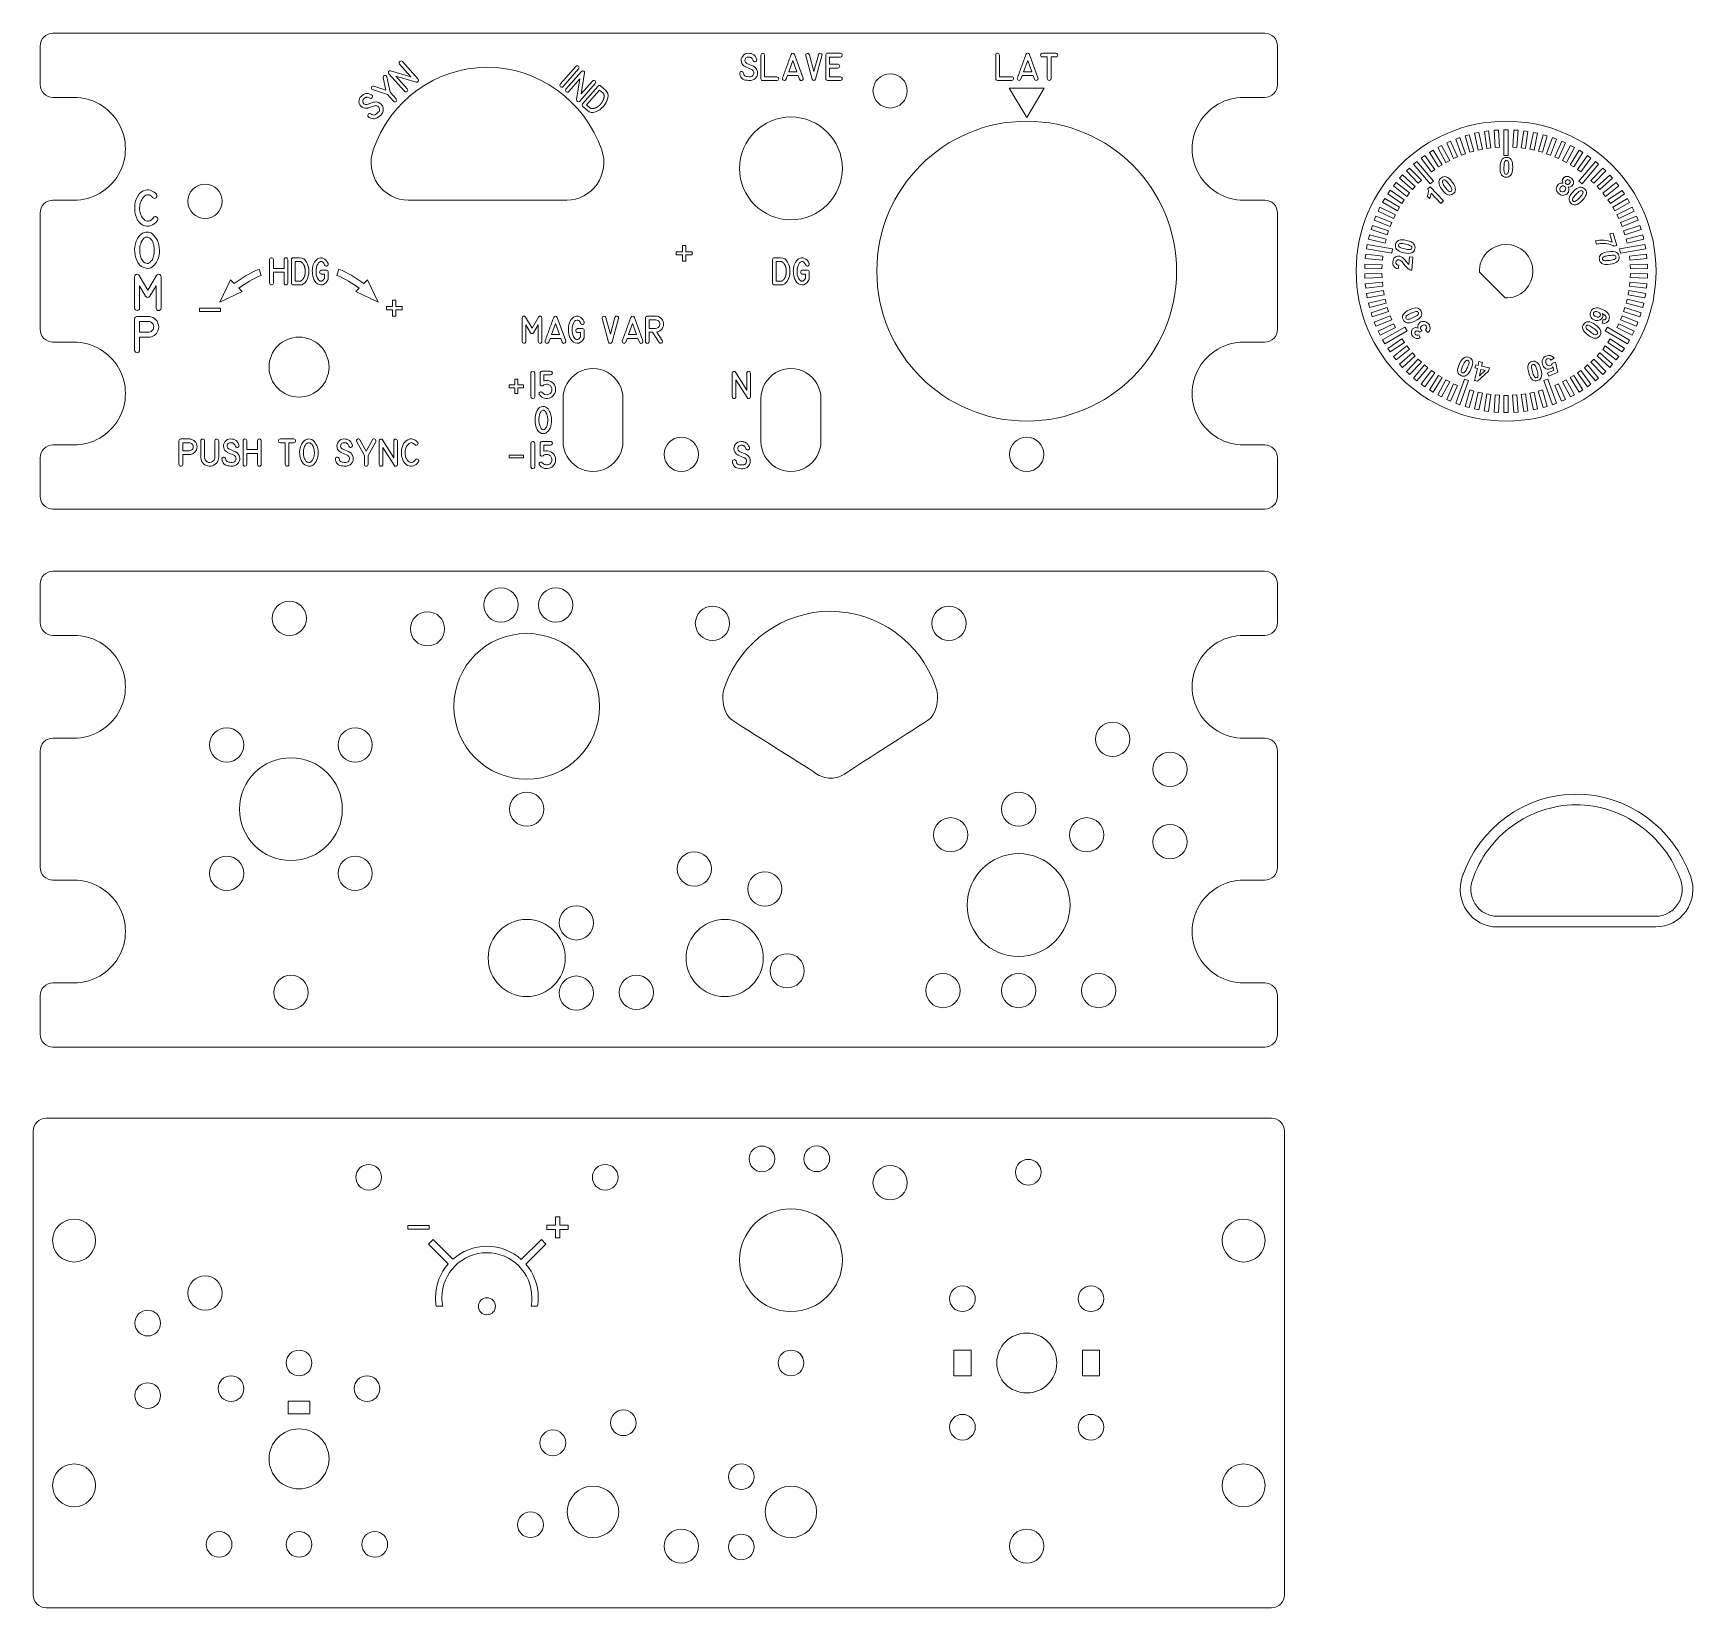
# Model space of a CAD drawing. Header units: millimetres. Extents: x -104 to 90, y -60 to 124.
import ezdxf

# ---------------------------------------------------------------- set-up
doc = ezdxf.new("R2010")
doc.units = ezdxf.units.MM
doc.header["$MEASUREMENT"] = 0
for name, color, linetype in [('Cut', 7, 'Continuous'), ('Engrave', 7, 'Continuous'), ('LED', 7, 'Continuous')]:
    doc.layers.add(name, color=color, linetype=linetype)

msp = doc.modelspace()

# ---------------------------------------------------------------- linework, layer by layer
at = {"layer": 'Cut', "color": 250, "lineweight": 9}
for points in [[(3.5504, -32.6133), (5.5504, -32.6133), (5.5504, -29.6133), (3.5504, -29.6133), (3.5504, -32.6133)], [(18.5504, -32.6133), (20.5504, -32.6133), (20.5504, -29.6133), (18.5504, -29.6133), (18.5504, -32.6133)], [(-74.1442, -37.0589), (-71.6442, -37.0589), (-71.6442, -35.5589), (-74.1442, -35.5589), (-74.1442, -37.0589)]]:
    msp.add_lwpolyline(points, close=True, dxfattribs=at)
for centre, major_axis, ratio in [((-3.8942, 117.3867), (0, 2), 1), ((-15.471, 108.3414), (0, 6), 1), ((12.0504, 96.3414), (0, 17.5), 1), ((-83.8584, 104.5034), (0, 2), 1), ((-72.8942, 85.1458), (0, 3.5), 1), ((-28.2693, 74.9539), (0, 2), 1), ((12.0504, 74.9539), (0, 2), 1), ((-57.8942, 54.5846), (0, 2), 1), ((-46.3174, 45.5393), (0, 8.5), 1), ((22.07, 41.7013), (0, 2), 1), ((11.1058, 22.3437), (0, 6), 1), ((-46.3174, 16.1633), (0, 4.5), 1), ((-23.2085, 16.1633), (0, 4.5), 1), ((-73.8388, 12.1518), (0, 2), 1), ((-33.5191, 12.1518), (0, 2), 1), ((-3.8942, -10.068), (0, 2), 1), ((-15.471, -19.1133), (0, 6), 1), ((-99.1567, -16.8258), (0, 2.5), 1), ((37.3683, -16.8258), (0, 2.5), 1), ((-83.8584, -22.9513), (0, 2), 1), ((-50.9614, -24.4887), (1.0001, 0), 0.99990001), ((-72.8942, -42.3089), (0, 3.5), 1), ((-99.1567, -45.4008), (0, 2.5), 1), ((37.3683, -45.4008), (0, 2.5), 1), ((-38.5799, -48.4893), (0, 3), 1), ((-15.471, -48.4893), (0, 3), 1), ((-28.2693, -52.5008), (0, 2), 1), ((12.0504, -52.5008), (0, 2), 1)]:
    msp.add_ellipse(centre, major_axis=major_axis, ratio=ratio, dxfattribs=at)
for points, knots in [([(39.8308, 68.5664), (40.2289, 68.5666), (40.6106, 68.725), (40.8919, 69.0067), (40.8919, 69.0067), (41.1732, 69.2883), (41.3311, 69.6683), (41.3308, 70.0664), (41.3308, 70.0664), (41.3308, 70.0664), (41.3308, 74.5539), (41.3308, 74.5539), (41.3308, 74.5539), (41.3306, 74.9519), (41.1722, 75.3336), (40.8905, 75.6149), (40.8905, 75.6149), (40.6089, 75.8962), (40.2289, 76.0541), (39.8308, 76.0539), (39.8308, 76.0539), (39.8308, 76.0539), (37.3683, 76.0539), (37.3683, 76.0539), (37.3683, 76.0539), (35.2247, 76.0539), (33.244, 77.1975), (32.1722, 79.0539), (32.1722, 79.0539), (31.1004, 80.9103), (31.1004, 83.1975), (32.1722, 85.0539), (32.1722, 85.0539), (33.244, 86.9103), (35.2247, 88.0539), (37.3683, 88.0539), (37.3683, 88.0539), (37.3683, 88.0539), (39.8308, 88.0539), (39.8308, 88.0539), (39.8308, 88.0539), (40.2289, 88.0541), (40.6106, 88.2125), (40.8919, 88.4942), (40.8919, 88.4942), (41.1732, 88.7758), (41.3311, 89.1558), (41.3308, 89.5539), (41.3308, 89.5539), (41.3308, 89.5539), (41.3308, 103.1289), (41.3308, 103.1289), (41.3308, 103.1289), (41.3306, 103.5269), (41.1722, 103.9086), (40.8905, 104.1899), (40.8905, 104.1899), (40.6089, 104.4712), (40.2289, 104.6291), (39.8308, 104.6289), (39.8308, 104.6289), (39.8308, 104.6289), (37.3683, 104.6289), (37.3683, 104.6289), (37.3683, 104.6289), (35.2247, 104.6289), (33.244, 105.7725), (32.1722, 107.6289), (32.1722, 107.6289), (31.1004, 109.4853), (31.1004, 111.7725), (32.1722, 113.6289), (32.1722, 113.6289), (33.244, 115.4853), (35.2247, 116.6289), (37.3683, 116.6289), (37.3683, 116.6289), (37.3683, 116.6289), (39.8308, 116.6289), (39.8308, 116.6289), (39.8308, 116.6289), (40.2289, 116.6291), (40.6106, 116.7875), (40.8919, 117.0692), (40.8919, 117.0692), (41.1732, 117.3508), (41.3311, 117.7308), (41.3308, 118.1289), (41.3308, 118.1289), (41.3308, 118.1289), (41.3308, 122.6164), (41.3308, 122.6164), (41.3308, 122.6164), (41.3306, 123.0144), (41.1722, 123.3961), (40.8905, 123.6774), (40.8905, 123.6774), (40.6089, 123.9587), (40.2289, 124.1166), (39.8308, 124.1164), (39.8308, 124.1164), (39.8308, 124.1164), (-101.6192, 124.1164), (-101.6192, 124.1164), (-101.6192, 124.1164), (-102.0172, 124.1161), (-102.3989, 123.9577), (-102.6802, 123.6761), (-102.6802, 123.6761), (-102.9615, 123.3944), (-103.1194, 123.0144), (-103.1192, 122.6164), (-103.1192, 122.6164), (-103.1192, 122.6164), (-103.1192, 118.1289), (-103.1192, 118.1289), (-103.1192, 118.1289), (-103.1189, 117.7308), (-102.9605, 117.3491), (-102.6789, 117.0678), (-102.6789, 117.0678), (-102.3972, 116.7865), (-102.0172, 116.6286), (-101.6192, 116.6289), (-101.6192, 116.6289), (-101.6192, 116.6289), (-99.1567, 116.6289), (-99.1567, 116.6289), (-99.1567, 116.6289), (-97.0131, 116.6289), (-95.0323, 115.4853), (-93.9605, 113.6289), (-93.9605, 113.6289), (-92.8887, 111.7725), (-92.8887, 109.4853), (-93.9605, 107.6289), (-93.9605, 107.6289), (-95.0323, 105.7725), (-97.0131, 104.6289), (-99.1567, 104.6289), (-99.1567, 104.6289), (-99.1567, 104.6289), (-101.6192, 104.6289), (-101.6192, 104.6289), (-101.6192, 104.6289), (-102.0172, 104.6286), (-102.3989, 104.4702), (-102.6802, 104.1886), (-102.6802, 104.1886), (-102.9615, 103.9069), (-103.1194, 103.5269), (-103.1192, 103.1289), (-103.1192, 103.1289), (-103.1192, 103.1289), (-103.1192, 89.5539), (-103.1192, 89.5539), (-103.1192, 89.5539), (-103.1189, 89.1558), (-102.9605, 88.7741), (-102.6789, 88.4928), (-102.6789, 88.4928), (-102.3972, 88.2115), (-102.0172, 88.0536), (-101.6192, 88.0539), (-101.6192, 88.0539), (-101.6192, 88.0539), (-99.1567, 88.0539), (-99.1567, 88.0539), (-99.1567, 88.0539), (-97.0131, 88.0539), (-95.0323, 86.9103), (-93.9605, 85.0539), (-93.9605, 85.0539), (-92.8887, 83.1975), (-92.8887, 80.9103), (-93.9605, 79.0539), (-93.9605, 79.0539), (-95.0323, 77.1975), (-97.0131, 76.0539), (-99.1567, 76.0539), (-99.1567, 76.0539), (-99.1567, 76.0539), (-101.6192, 76.0539), (-101.6192, 76.0539), (-101.6192, 76.0539), (-102.0172, 76.0536), (-102.3989, 75.8952), (-102.6802, 75.6136), (-102.6802, 75.6136), (-102.9615, 75.3319), (-103.1194, 74.9519), (-103.1192, 74.5539), (-103.1192, 74.5539), (-103.1192, 74.5539), (-103.1192, 70.0664), (-103.1192, 70.0664), (-103.1192, 70.0664), (-103.1189, 69.6683), (-102.9605, 69.2866), (-102.6789, 69.0053), (-102.6789, 69.0053), (-102.3972, 68.724), (-102.0172, 68.5661), (-101.6192, 68.5664), (-101.6192, 68.5664), (-101.6192, 68.5664), (39.8308, 68.5664), (39.8308, 68.5664)], [0, 0, 0, 0, 0.01886792, 0.01886792, 0.01886792, 0.01886792, 0.03773585, 0.03773585, 0.03773585, 0.03773585, 0.05660377, 0.05660377, 0.05660377, 0.05660377, 0.0754717, 0.0754717, 0.0754717, 0.0754717, 0.09433962, 0.09433962, 0.09433962, 0.09433962, 0.11320755, 0.11320755, 0.11320755, 0.11320755, 0.13207547, 0.13207547, 0.13207547, 0.13207547, 0.1509434, 0.1509434, 0.1509434, 0.1509434, 0.16981132, 0.16981132, 0.16981132, 0.16981132, 0.18867925, 0.18867925, 0.18867925, 0.18867925, 0.20754717, 0.20754717, 0.20754717, 0.20754717, 0.22641509, 0.22641509, 0.22641509, 0.22641509, 0.24528302, 0.24528302, 0.24528302, 0.24528302, 0.26415094, 0.26415094, 0.26415094, 0.26415094, 0.28301887, 0.28301887, 0.28301887, 0.28301887, 0.30188679, 0.30188679, 0.30188679, 0.30188679, 0.32075472, 0.32075472, 0.32075472, 0.32075472, 0.33962264, 0.33962264, 0.33962264, 0.33962264, 0.35849057, 0.35849057, 0.35849057, 0.35849057, 0.37735849, 0.37735849, 0.37735849, 0.37735849, 0.39622642, 0.39622642, 0.39622642, 0.39622642, 0.41509434, 0.41509434, 0.41509434, 0.41509434, 0.43396226, 0.43396226, 0.43396226, 0.43396226, 0.45283019, 0.45283019, 0.45283019, 0.45283019, 0.47169811, 0.47169811, 0.47169811, 0.47169811, 0.49056604, 0.49056604, 0.49056604, 0.49056604, 0.50943396, 0.50943396, 0.50943396, 0.50943396, 0.52830189, 0.52830189, 0.52830189, 0.52830189, 0.54716981, 0.54716981, 0.54716981, 0.54716981, 0.56603774, 0.56603774, 0.56603774, 0.56603774, 0.58490566, 0.58490566, 0.58490566, 0.58490566, 0.60377358, 0.60377358, 0.60377358, 0.60377358, 0.62264151, 0.62264151, 0.62264151, 0.62264151, 0.64150943, 0.64150943, 0.64150943, 0.64150943, 0.66037736, 0.66037736, 0.66037736, 0.66037736, 0.67924528, 0.67924528, 0.67924528, 0.67924528, 0.69811321, 0.69811321, 0.69811321, 0.69811321, 0.71698113, 0.71698113, 0.71698113, 0.71698113, 0.73584906, 0.73584906, 0.73584906, 0.73584906, 0.75471698, 0.75471698, 0.75471698, 0.75471698, 0.77358491, 0.77358491, 0.77358491, 0.77358491, 0.79245283, 0.79245283, 0.79245283, 0.79245283, 0.81132075, 0.81132075, 0.81132075, 0.81132075, 0.83018868, 0.83018868, 0.83018868, 0.83018868, 0.8490566, 0.8490566, 0.8490566, 0.8490566, 0.86792453, 0.86792453, 0.86792453, 0.86792453, 0.88679245, 0.88679245, 0.88679245, 0.88679245, 0.90566038, 0.90566038, 0.90566038, 0.90566038, 0.9245283, 0.9245283, 0.9245283, 0.9245283, 0.94339623, 0.94339623, 0.94339623, 0.94339623, 0.96226415, 0.96226415, 0.96226415, 0.96226415, 1, 1, 1, 1]), ([(-41.6472, 104.6368), (-41.6472, 104.6368), (-60.1415, 104.6368), (-60.1415, 104.6368), (-60.1415, 104.6368), (-61.546, 104.6349), (-62.8641, 105.3247), (-63.6775, 106.4871), (-63.6775, 106.4871), (-64.4909, 107.6493), (-64.6948, 109.1504), (-64.2306, 110.496), (-64.2306, 110.496), (-62.2734, 116.2419), (-56.9563, 120.1076), (-50.9672, 120.139), (-50.9672, 120.139), (-44.9781, 120.1704), (-39.5736, 116.2211), (-37.558, 110.496), (-37.558, 110.496), (-37.0905, 109.1516), (-37.2944, 107.6605), (-38.1048, 106.4961), (-38.1048, 106.4961), (-38.9153, 105.3316), (-40.2427, 104.6385), (-41.6472, 104.6368)], [0, 0, 0, 0, 0.125, 0.125, 0.125, 0.125, 0.25, 0.25, 0.25, 0.25, 0.375, 0.375, 0.375, 0.375, 0.5, 0.5, 0.5, 0.5, 0.625, 0.625, 0.625, 0.625, 0.75, 0.75, 0.75, 0.75, 1, 1, 1, 1]), ([(85.5102, 96.3419), (85.5105, 86.677), (77.6757, 78.8417), (68.0107, 78.8414), (68.0107, 78.8414), (58.3457, 78.8411), (50.5105, 86.676), (50.5102, 96.3409), (50.5102, 96.3409), (50.5099, 106.0058), (58.3447, 113.8411), (68.0097, 113.8414), (68.0097, 113.8414), (77.6747, 113.8417), (85.5099, 106.0068), (85.5102, 96.3419)], [0, 0, 0, 0, 0.2, 0.2, 0.2, 0.2, 0.4, 0.4, 0.4, 0.4, 0.6, 0.6, 0.6, 0.6, 1, 1, 1, 1]), ([(65.8004, 98.551), (65.1577, 97.9083), (64.8536, 97.0551), (64.8879, 96.2133), (64.8879, 96.2133), (64.8879, 96.2133), (67.8821, 93.2191), (67.8821, 93.2191), (67.8821, 93.2191), (68.7239, 93.1848), (69.5771, 93.4889), (70.2198, 94.1316), (70.2198, 94.1316), (71.4402, 95.352), (71.4402, 97.3306), (70.2198, 98.551), (70.2198, 98.551), (68.9994, 99.7714), (67.0208, 99.7714), (65.8004, 98.551)], [0, 0, 0, 0, 0.16666667, 0.16666667, 0.16666667, 0.16666667, 0.33333333, 0.33333333, 0.33333333, 0.33333333, 0.5, 0.5, 0.5, 0.5, 0.66666667, 0.66666667, 0.66666667, 0.66666667, 1, 1, 1, 1]), ([(-42.0799, 81.4654), (-42.0799, 82.7158), (-41.4128, 83.8713), (-40.3299, 84.4965), (-40.3299, 84.4965), (-39.247, 85.1217), (-37.9128, 85.1217), (-36.8299, 84.4965), (-36.8299, 84.4965), (-35.747, 83.8713), (-35.0799, 82.7158), (-35.0799, 81.4654), (-35.0799, 81.4654), (-35.0799, 81.4654), (-35.0799, 76.4654), (-35.0799, 76.4654), (-35.0799, 76.4654), (-35.0799, 75.215), (-35.747, 74.0595), (-36.8299, 73.4343), (-36.8299, 73.4343), (-37.9128, 72.8091), (-39.247, 72.8091), (-40.3299, 73.4343), (-40.3299, 73.4343), (-41.4128, 74.0595), (-42.0799, 75.215), (-42.0799, 76.4654), (-42.0799, 76.4654), (-42.0799, 76.4654), (-42.0799, 81.4654), (-42.0799, 81.4654)], [0, 0, 0, 0, 0.11111111, 0.11111111, 0.11111111, 0.11111111, 0.22222222, 0.22222222, 0.22222222, 0.22222222, 0.33333333, 0.33333333, 0.33333333, 0.33333333, 0.44444444, 0.44444444, 0.44444444, 0.44444444, 0.55555556, 0.55555556, 0.55555556, 0.55555556, 0.66666667, 0.66666667, 0.66666667, 0.66666667, 0.77777778, 0.77777778, 0.77777778, 0.77777778, 1, 1, 1, 1]), ([(-18.971, 81.4654), (-18.971, 82.7158), (-18.3039, 83.8713), (-17.221, 84.4965), (-17.221, 84.4965), (-16.1381, 85.1217), (-14.8039, 85.1217), (-13.721, 84.4965), (-13.721, 84.4965), (-12.6381, 83.8713), (-11.971, 82.7158), (-11.971, 81.4654), (-11.971, 81.4654), (-11.971, 81.4654), (-11.971, 76.4654), (-11.971, 76.4654), (-11.971, 76.4654), (-11.971, 75.215), (-12.6381, 74.0595), (-13.721, 73.4343), (-13.721, 73.4343), (-14.8039, 72.8091), (-16.1381, 72.8091), (-17.221, 73.4343), (-17.221, 73.4343), (-18.3039, 74.0595), (-18.971, 75.215), (-18.971, 76.4654), (-18.971, 76.4654), (-18.971, 76.4654), (-18.971, 81.4654), (-18.971, 81.4654)], [0, 0, 0, 0, 0.11111111, 0.11111111, 0.11111111, 0.11111111, 0.22222222, 0.22222222, 0.22222222, 0.22222222, 0.33333333, 0.33333333, 0.33333333, 0.33333333, 0.44444444, 0.44444444, 0.44444444, 0.44444444, 0.55555556, 0.55555556, 0.55555556, 0.55555556, 0.66666667, 0.66666667, 0.66666667, 0.66666667, 0.77777778, 0.77777778, 0.77777778, 0.77777778, 1, 1, 1, 1]), ([(-103.1192, 7.2643), (-103.119, 6.8663), (-102.9606, 6.4846), (-102.6789, 6.2033), (-102.6789, 6.2033), (-102.3973, 5.922), (-102.0173, 5.7641), (-101.6192, 5.7643), (-101.6192, 5.7643), (-101.6192, 5.7643), (39.8308, 5.7643), (39.8308, 5.7643), (39.8308, 5.7643), (40.2288, 5.7646), (40.6105, 5.923), (40.8918, 6.2046), (40.8918, 6.2046), (41.1731, 6.4863), (41.331, 6.8663), (41.3308, 7.2643), (41.3308, 7.2643), (41.3308, 7.2643), (41.3308, 11.7518), (41.3308, 11.7518), (41.3308, 11.7518), (41.3305, 12.1499), (41.1721, 12.5316), (40.8905, 12.8129), (40.8905, 12.8129), (40.6088, 13.0942), (40.2288, 13.2521), (39.8308, 13.2518), (39.8308, 13.2518), (39.8308, 13.2518), (37.3683, 13.2518), (37.3683, 13.2518), (37.3683, 13.2518), (35.2247, 13.2518), (33.2439, 14.3954), (32.1721, 16.2518), (32.1721, 16.2518), (31.1003, 18.1082), (31.1003, 20.3954), (32.1721, 22.2518), (32.1721, 22.2518), (33.2439, 24.1082), (35.2247, 25.2518), (37.3683, 25.2518), (37.3683, 25.2518), (37.3683, 25.2518), (39.8308, 25.2518), (39.8308, 25.2518), (39.8308, 25.2518), (40.2288, 25.2521), (40.6105, 25.4105), (40.8918, 25.6921), (40.8918, 25.6921), (41.1731, 25.9738), (41.331, 26.3538), (41.3308, 26.7518), (41.3308, 26.7518), (41.3308, 26.7518), (41.3308, 40.3268), (41.3308, 40.3268), (41.3308, 40.3268), (41.3305, 40.7249), (41.1721, 41.1066), (40.8905, 41.3879), (40.8905, 41.3879), (40.6088, 41.6692), (40.2288, 41.8271), (39.8308, 41.8268), (39.8308, 41.8268), (39.8308, 41.8268), (37.3683, 41.8268), (37.3683, 41.8268), (37.3683, 41.8268), (35.2247, 41.8268), (33.2439, 42.9704), (32.1721, 44.8268), (32.1721, 44.8268), (31.1003, 46.6832), (31.1003, 48.9704), (32.1721, 50.8268), (32.1721, 50.8268), (33.2439, 52.6832), (35.2247, 53.8268), (37.3683, 53.8268), (37.3683, 53.8268), (37.3683, 53.8268), (39.8308, 53.8268), (39.8308, 53.8268), (39.8308, 53.8268), (40.2288, 53.8271), (40.6105, 53.9855), (40.8918, 54.2671), (40.8918, 54.2671), (41.1731, 54.5488), (41.331, 54.9288), (41.3308, 55.3268), (41.3308, 55.3268), (41.3308, 55.3268), (41.3308, 59.8143), (41.3308, 59.8143), (41.3308, 59.8143), (41.3305, 60.2124), (41.1721, 60.5941), (40.8905, 60.8754), (40.8905, 60.8754), (40.6088, 61.1567), (40.2288, 61.3146), (39.8308, 61.3143), (39.8308, 61.3143), (39.8308, 61.3143), (-101.6192, 61.3143), (-101.6192, 61.3143), (-101.6192, 61.3143), (-102.0173, 61.3141), (-102.399, 61.1557), (-102.6803, 60.874), (-102.6803, 60.874), (-102.9616, 60.5924), (-103.1195, 60.2124), (-103.1192, 59.8143), (-103.1192, 59.8143), (-103.1192, 59.8143), (-103.1192, 55.3268), (-103.1192, 55.3268), (-103.1192, 55.3268), (-103.119, 54.9288), (-102.9606, 54.5471), (-102.6789, 54.2658), (-102.6789, 54.2658), (-102.3973, 53.9845), (-102.0173, 53.8266), (-101.6192, 53.8268), (-101.6192, 53.8268), (-101.6192, 53.8268), (-99.1567, 53.8268), (-99.1567, 53.8268), (-99.1567, 53.8268), (-97.0131, 53.8268), (-95.0324, 52.6832), (-93.9606, 50.8268), (-93.9606, 50.8268), (-92.8888, 48.9704), (-92.8888, 46.6832), (-93.9606, 44.8268), (-93.9606, 44.8268), (-95.0324, 42.9704), (-97.0131, 41.8268), (-99.1567, 41.8268), (-99.1567, 41.8268), (-99.1567, 41.8268), (-101.6192, 41.8268), (-101.6192, 41.8268), (-101.6192, 41.8268), (-102.0173, 41.8266), (-102.399, 41.6682), (-102.6803, 41.3865), (-102.6803, 41.3865), (-102.9616, 41.1049), (-103.1195, 40.7249), (-103.1192, 40.3268), (-103.1192, 40.3268), (-103.1192, 40.3268), (-103.1192, 26.7518), (-103.1192, 26.7518), (-103.1192, 26.7518), (-103.119, 26.3538), (-102.9606, 25.9721), (-102.6789, 25.6908), (-102.6789, 25.6908), (-102.3973, 25.4095), (-102.0173, 25.2516), (-101.6192, 25.2518), (-101.6192, 25.2518), (-101.6192, 25.2518), (-99.1567, 25.2518), (-99.1567, 25.2518), (-99.1567, 25.2518), (-97.0131, 25.2518), (-95.0324, 24.1082), (-93.9606, 22.2518), (-93.9606, 22.2518), (-92.8888, 20.3954), (-92.8888, 18.1082), (-93.9606, 16.2518), (-93.9606, 16.2518), (-95.0324, 14.3954), (-97.0131, 13.2518), (-99.1567, 13.2518), (-99.1567, 13.2518), (-99.1567, 13.2518), (-101.6192, 13.2518), (-101.6192, 13.2518), (-101.6192, 13.2518), (-102.0173, 13.2516), (-102.399, 13.0932), (-102.6803, 12.8115), (-102.6803, 12.8115), (-102.9616, 12.5299), (-103.1195, 12.1499), (-103.1192, 11.7518), (-103.1192, 11.7518), (-103.1192, 11.7518), (-103.1192, 7.2643), (-103.1192, 7.2643)], [0, 0, 0, 0, 0.01886792, 0.01886792, 0.01886792, 0.01886792, 0.03773585, 0.03773585, 0.03773585, 0.03773585, 0.05660377, 0.05660377, 0.05660377, 0.05660377, 0.0754717, 0.0754717, 0.0754717, 0.0754717, 0.09433962, 0.09433962, 0.09433962, 0.09433962, 0.11320755, 0.11320755, 0.11320755, 0.11320755, 0.13207547, 0.13207547, 0.13207547, 0.13207547, 0.1509434, 0.1509434, 0.1509434, 0.1509434, 0.16981132, 0.16981132, 0.16981132, 0.16981132, 0.18867925, 0.18867925, 0.18867925, 0.18867925, 0.20754717, 0.20754717, 0.20754717, 0.20754717, 0.22641509, 0.22641509, 0.22641509, 0.22641509, 0.24528302, 0.24528302, 0.24528302, 0.24528302, 0.26415094, 0.26415094, 0.26415094, 0.26415094, 0.28301887, 0.28301887, 0.28301887, 0.28301887, 0.30188679, 0.30188679, 0.30188679, 0.30188679, 0.32075472, 0.32075472, 0.32075472, 0.32075472, 0.33962264, 0.33962264, 0.33962264, 0.33962264, 0.35849057, 0.35849057, 0.35849057, 0.35849057, 0.37735849, 0.37735849, 0.37735849, 0.37735849, 0.39622642, 0.39622642, 0.39622642, 0.39622642, 0.41509434, 0.41509434, 0.41509434, 0.41509434, 0.43396226, 0.43396226, 0.43396226, 0.43396226, 0.45283019, 0.45283019, 0.45283019, 0.45283019, 0.47169811, 0.47169811, 0.47169811, 0.47169811, 0.49056604, 0.49056604, 0.49056604, 0.49056604, 0.50943396, 0.50943396, 0.50943396, 0.50943396, 0.52830189, 0.52830189, 0.52830189, 0.52830189, 0.54716981, 0.54716981, 0.54716981, 0.54716981, 0.56603774, 0.56603774, 0.56603774, 0.56603774, 0.58490566, 0.58490566, 0.58490566, 0.58490566, 0.60377358, 0.60377358, 0.60377358, 0.60377358, 0.62264151, 0.62264151, 0.62264151, 0.62264151, 0.64150943, 0.64150943, 0.64150943, 0.64150943, 0.66037736, 0.66037736, 0.66037736, 0.66037736, 0.67924528, 0.67924528, 0.67924528, 0.67924528, 0.69811321, 0.69811321, 0.69811321, 0.69811321, 0.71698113, 0.71698113, 0.71698113, 0.71698113, 0.73584906, 0.73584906, 0.73584906, 0.73584906, 0.75471698, 0.75471698, 0.75471698, 0.75471698, 0.77358491, 0.77358491, 0.77358491, 0.77358491, 0.79245283, 0.79245283, 0.79245283, 0.79245283, 0.81132075, 0.81132075, 0.81132075, 0.81132075, 0.83018868, 0.83018868, 0.83018868, 0.83018868, 0.8490566, 0.8490566, 0.8490566, 0.8490566, 0.86792453, 0.86792453, 0.86792453, 0.86792453, 0.88679245, 0.88679245, 0.88679245, 0.88679245, 0.90566038, 0.90566038, 0.90566038, 0.90566038, 0.9245283, 0.9245283, 0.9245283, 0.9245283, 0.94339623, 0.94339623, 0.94339623, 0.94339623, 0.96226415, 0.96226415, 0.96226415, 0.96226415, 1, 1, 1, 1]), ([(-10.827, 56.6323), (-16.3538, 56.6608), (-21.3412, 53.0705), (-23.2012, 47.8659), (-23.2012, 47.8659), (-23.6326, 46.6437), (-23.4445, 45.2882), (-22.6966, 44.2296), (-22.6966, 44.2296), (-22.4548, 43.8873), (-13.8777, 38.6404), (-12.5496, 37.7074), (-12.5496, 37.7074), (-12.0621, 37.3649), (-11.4681, 37.1639), (-10.827, 37.1639), (-10.827, 37.1639), (-10.1759, 37.1639), (-9.5732, 37.3713), (-9.0815, 37.7236), (-9.0815, 37.7236), (-7.7711, 38.6625), (0.6861, 43.917), (0.9023, 44.2214), (0.9023, 44.2214), (1.6529, 45.278), (1.8411, 46.6426), (1.4127, 47.8659), (1.4127, 47.8659), (-0.3934, 53.0894), (-5.3001, 56.6037), (-10.827, 56.6323)], [0, 0, 0, 0, 0.11111111, 0.11111111, 0.11111111, 0.11111111, 0.22222222, 0.22222222, 0.22222222, 0.22222222, 0.33333333, 0.33333333, 0.33333333, 0.33333333, 0.44444444, 0.44444444, 0.44444444, 0.44444444, 0.55555556, 0.55555556, 0.55555556, 0.55555556, 0.66666667, 0.66666667, 0.66666667, 0.66666667, 0.77777778, 0.77777778, 0.77777778, 0.77777778, 1, 1, 1, 1]), ([(-73.8388, 39.5393), (-70.5251, 39.5393), (-67.8388, 36.853), (-67.8388, 33.5393), (-67.8388, 33.5393), (-67.8388, 30.2256), (-70.5251, 27.5393), (-73.8388, 27.5393), (-73.8388, 27.5393), (-77.1525, 27.5393), (-79.8388, 30.2256), (-79.8388, 33.5393), (-79.8388, 33.5393), (-79.8388, 36.853), (-77.1525, 39.5393), (-73.8388, 39.5393)], [0, 0, 0, 0, 0.2, 0.2, 0.2, 0.2, 0.4, 0.4, 0.4, 0.4, 0.6, 0.6, 0.6, 0.6, 1, 1, 1, 1]), ([(85.4733, 19.7882), (85.4733, 19.7882), (66.979, 19.7882), (66.979, 19.7882), (66.979, 19.7882), (65.5745, 19.7863), (64.2564, 20.4761), (63.443, 21.6385), (63.443, 21.6385), (62.6296, 22.8007), (62.4257, 24.3018), (62.8899, 25.6474), (62.8899, 25.6474), (64.8471, 31.3933), (70.1642, 35.259), (76.1533, 35.2904), (76.1533, 35.2904), (82.1424, 35.3218), (87.5469, 31.3725), (89.5625, 25.6474), (89.5625, 25.6474), (90.03, 24.303), (89.8261, 22.8119), (89.0157, 21.6475), (89.0157, 21.6475), (88.2052, 20.483), (86.8778, 19.7899), (85.4733, 19.7882)], [0, 0, 0, 0, 0.125, 0.125, 0.125, 0.125, 0.25, 0.25, 0.25, 0.25, 0.375, 0.375, 0.375, 0.375, 0.5, 0.5, 0.5, 0.5, 0.625, 0.625, 0.625, 0.625, 0.75, 0.75, 0.75, 0.75, 1, 1, 1, 1]), ([(-102.4192, -59.6883), (-102.8172, -59.688), (-103.1989, -59.5296), (-103.4802, -59.248), (-103.4802, -59.248), (-103.7615, -58.9663), (-103.9194, -58.5863), (-103.9192, -58.1883), (-103.9192, -58.1883), (-103.9192, -58.1883), (-103.9192, -4.0383), (-103.9192, -4.0383), (-103.9192, -4.0383), (-103.9189, -3.6402), (-103.7605, -3.2585), (-103.4789, -2.9772), (-103.4789, -2.9772), (-103.1972, -2.6959), (-102.8172, -2.538), (-102.4192, -2.5383), (-102.4192, -2.5383), (-102.4192, -2.5383), (40.6308, -2.5383), (40.6308, -2.5383), (40.6308, -2.5383), (41.0289, -2.5385), (41.4106, -2.6969), (41.6919, -2.9786), (41.6919, -2.9786), (41.9732, -3.2602), (42.1311, -3.6402), (42.1308, -4.0383), (42.1308, -4.0383), (42.1308, -4.0383), (42.1308, -58.1883), (42.1308, -58.1883), (42.1308, -58.1883), (42.1306, -58.5863), (41.9722, -58.968), (41.6905, -59.2493), (41.6905, -59.2493), (41.4089, -59.5306), (41.0289, -59.6885), (40.6308, -59.6883), (40.6308, -59.6883), (40.6308, -59.6883), (-102.4192, -59.6883), (-102.4192, -59.6883)], [0, 0, 0, 0, 0.07692308, 0.07692308, 0.07692308, 0.07692308, 0.15384615, 0.15384615, 0.15384615, 0.15384615, 0.23076923, 0.23076923, 0.23076923, 0.23076923, 0.30769231, 0.30769231, 0.30769231, 0.30769231, 0.38461538, 0.38461538, 0.38461538, 0.38461538, 0.46153846, 0.46153846, 0.46153846, 0.46153846, 0.53846154, 0.53846154, 0.53846154, 0.53846154, 0.61538462, 0.61538462, 0.61538462, 0.61538462, 0.69230769, 0.69230769, 0.69230769, 0.69230769, 0.76923077, 0.76923077, 0.76923077, 0.76923077, 0.84615385, 0.84615385, 0.84615385, 0.84615385, 1, 1, 1, 1]), ([(12.0504, -27.6133), (10.1174, -27.6133), (8.5504, -29.1803), (8.5504, -31.1133), (8.5504, -31.1133), (8.5504, -33.0463), (10.1174, -34.6133), (12.0504, -34.6133), (12.0504, -34.6133), (13.9834, -34.6133), (15.5504, -33.0463), (15.5504, -31.1133), (15.5504, -31.1133), (15.5504, -29.1803), (13.9834, -27.6133), (12.0504, -27.6133)], [0, 0, 0, 0, 0.2, 0.2, 0.2, 0.2, 0.4, 0.4, 0.4, 0.4, 0.6, 0.6, 0.6, 0.6, 1, 1, 1, 1])]:
    msp.add_open_spline(points, degree=3, knots=knots, dxfattribs=at)
at = {"layer": 'Engrave', "color": 240, "lineweight": 9}
for centre in [(-49.3286, 57.3791), (-42.9302, 57.3649), (-74.023, 55.8075), (-24.6332, 55.2189), (2.9729, 55.2189), (-81.3388, 41.0393), (-66.3388, 41.0393), (28.7648, 38.1973), (-46.3174, 33.5393), (11.1058, 33.5393), (3.1694, 30.5449), (19.0421, 30.5449), (28.7648, 29.7306), (-81.3388, 26.0393), (-66.3388, 26.0393), (-26.7501, 26.5557), (-18.5209, 24.2185), (-40.5238, 20.2639), (-15.9149, 14.6633), (-40.5238, 12.0627), (2.2662, 12.3634), (11.1058, 12.3634), (20.4343, 12.3634)]:
    msp.add_ellipse(centre, major_axis=(0, 2), ratio=1, dxfattribs=at)
for points, knots in [([(-58.9943, 118.7664), (-58.9218, 118.686), (-58.9144, 118.5998), (-58.9726, 118.5077), (-58.9726, 118.5077), (-59.0308, 118.4157), (-59.1123, 118.384), (-59.216, 118.413), (-59.216, 118.413), (-59.216, 118.413), (-61.5809, 119.093), (-61.5809, 119.093), (-61.5809, 119.093), (-61.5809, 119.093), (-60.2606, 117.6267), (-60.2606, 117.6267), (-60.2606, 117.6267), (-60.1808, 117.5039), (-60.1866, 117.4012), (-60.2781, 117.3187), (-60.2781, 117.3187), (-60.3702, 117.2362), (-60.4723, 117.2414), (-60.5851, 117.334), (-60.5851, 117.334), (-60.5851, 117.334), (-62.4169, 119.3687), (-62.4169, 119.3687), (-62.4169, 119.3687), (-62.4774, 119.4586), (-62.4841, 119.5481), (-62.4366, 119.6369), (-62.4366, 119.6369), (-62.3889, 119.7253), (-62.3091, 119.7544), (-62.1964, 119.7238), (-62.1964, 119.7238), (-62.1964, 119.7238), (-59.8294, 119.0412), (-59.8294, 119.0412), (-59.8294, 119.0412), (-59.8294, 119.0412), (-61.1512, 120.5085), (-61.1512, 120.5085), (-61.1512, 120.5085), (-61.2354, 120.6313), (-61.2285, 120.736), (-61.1301, 120.8223), (-61.1301, 120.8223), (-61.0322, 120.9086), (-60.9306, 120.9017), (-60.8263, 120.8012), (-60.8263, 120.8012), (-60.8263, 120.8012), (-58.9943, 118.7664), (-58.9943, 118.7664)], [0, 0, 0, 0, 0.06666667, 0.06666667, 0.06666667, 0.06666667, 0.13333333, 0.13333333, 0.13333333, 0.13333333, 0.2, 0.2, 0.2, 0.2, 0.26666667, 0.26666667, 0.26666667, 0.26666667, 0.33333333, 0.33333333, 0.33333333, 0.33333333, 0.4, 0.4, 0.4, 0.4, 0.46666667, 0.46666667, 0.46666667, 0.46666667, 0.53333333, 0.53333333, 0.53333333, 0.53333333, 0.6, 0.6, 0.6, 0.6, 0.66666667, 0.66666667, 0.66666667, 0.66666667, 0.73333333, 0.73333333, 0.73333333, 0.73333333, 0.8, 0.8, 0.8, 0.8, 0.86666667, 0.86666667, 0.86666667, 0.86666667, 1, 1, 1, 1]), ([(-42.0606, 117.8867), (-42.1737, 117.7923), (-42.2768, 117.7857), (-42.37, 117.8681), (-42.37, 117.8681), (-42.4632, 117.9505), (-42.4703, 118.0536), (-42.3918, 118.1764), (-42.3918, 118.1764), (-42.3918, 118.1764), (-40.5876, 120.2385), (-40.5876, 120.2385), (-40.5876, 120.2385), (-40.4755, 120.3341), (-40.3724, 120.3406), (-40.2781, 120.2593), (-40.2781, 120.2593), (-40.1844, 120.1774), (-40.1767, 120.0743), (-40.2562, 119.9488), (-40.2562, 119.9488), (-40.2562, 119.9488), (-42.0606, 117.8867), (-42.0606, 117.8867)], [0, 0, 0, 0, 0.14285714, 0.14285714, 0.14285714, 0.14285714, 0.28571429, 0.28571429, 0.28571429, 0.28571429, 0.42857143, 0.42857143, 0.42857143, 0.42857143, 0.57142857, 0.57142857, 0.57142857, 0.57142857, 0.71428571, 0.71428571, 0.71428571, 0.71428571, 1, 1, 1, 1]), ([(-19.8956, 120.2854), (-19.8956, 120.2854), (-19.8708, 120.2748), (-19.8708, 120.2748), (-19.8708, 120.2748), (-19.8708, 120.2748), (-19.8427, 120.2611), (-19.8427, 120.2611), (-19.8427, 120.2611), (-19.8427, 120.2611), (-19.8179, 120.2468), (-19.8179, 120.2468), (-19.8179, 120.2468), (-19.811, 120.2415), (-19.8025, 120.2367), (-19.794, 120.232), (-19.794, 120.232), (-19.785, 120.2278), (-19.7766, 120.2225), (-19.7681, 120.2177), (-19.7681, 120.2177), (-19.5639, 120.0833), (-19.4369, 119.897), (-19.3887, 119.6594), (-19.3887, 119.6594), (-19.3702, 119.5663), (-19.3659, 119.4705), (-19.376, 119.3726), (-19.376, 119.3726), (-19.3929, 119.2319), (-19.4421, 119.1022), (-19.5242, 118.9826), (-19.5242, 118.9826), (-19.6062, 118.863), (-19.7094, 118.771), (-19.8332, 118.7059), (-19.8332, 118.7059), (-19.9666, 118.6355), (-20.1047, 118.6006), (-20.2475, 118.6006), (-20.2475, 118.6006), (-20.4873, 118.6006), (-20.7159, 118.6313), (-20.9344, 118.6926), (-20.9344, 118.6926), (-21.1524, 118.754), (-21.308, 118.9186), (-21.4006, 119.1864), (-21.4006, 119.1864), (-21.4133, 119.2207), (-21.4223, 119.2557), (-21.4286, 119.2917), (-21.4286, 119.2917), (-21.435, 119.3282), (-21.4424, 119.3642), (-21.4503, 119.4007), (-21.4503, 119.4007), (-21.4657, 119.4747), (-21.4477, 119.5404), (-21.3953, 119.5975), (-21.3953, 119.5975), (-21.3434, 119.6541), (-21.2784, 119.6758), (-21.2011, 119.6626), (-21.2011, 119.6626), (-21.1191, 119.6457), (-21.0625, 119.5954), (-21.0302, 119.5107), (-21.0302, 119.5107), (-21.0302, 119.5107), (-21.0254, 119.4964), (-21.0254, 119.4964), (-21.0254, 119.4964), (-20.9762, 119.2721), (-20.8894, 119.1382), (-20.7661, 119.0948), (-20.7661, 119.0948), (-20.6423, 119.0514), (-20.4708, 119.0318), (-20.2507, 119.0361), (-20.2507, 119.0361), (-20.048, 119.0361), (-19.9089, 119.1313), (-19.8332, 119.3213), (-19.8332, 119.3213), (-19.8004, 119.406), (-19.7951, 119.4943), (-19.8179, 119.5859), (-19.8179, 119.5859), (-19.8406, 119.6769), (-19.8856, 119.7536), (-19.9528, 119.8145), (-19.9528, 119.8145), (-19.983, 119.8404), (-20.0221, 119.8642), (-20.0708, 119.887), (-20.0708, 119.887), (-20.0708, 119.887), (-20.7883, 120.2018), (-20.7883, 120.2018), (-20.7883, 120.2018), (-20.7883, 120.2018), (-20.8116, 120.2145), (-20.8116, 120.2145), (-20.8116, 120.2145), (-21.0466, 120.3383), (-21.1921, 120.5146), (-21.2487, 120.7432), (-21.2487, 120.7432), (-21.318, 121.0077), (-21.2699, 121.2448), (-21.1037, 121.4554), (-21.1037, 121.4554), (-20.9381, 121.6655), (-20.7201, 121.7708), (-20.4507, 121.7708), (-20.4507, 121.7708), (-20.4507, 121.7708), (-20.2798, 121.766), (-20.2798, 121.766), (-20.2798, 121.766), (-20.2243, 121.756), (-20.1703, 121.7459), (-20.119, 121.7359), (-20.119, 121.7359), (-20.0671, 121.7264), (-20.0147, 121.7094), (-19.9623, 121.6856), (-19.9623, 121.6856), (-19.8321, 121.6248), (-19.7321, 121.5406), (-19.6628, 121.4343), (-19.6628, 121.4343), (-19.5935, 121.3279), (-19.531, 121.2125), (-19.4755, 121.0887), (-19.4755, 121.0887), (-19.4702, 121.0771), (-19.4654, 121.0638), (-19.4612, 121.0485), (-19.4612, 121.0485), (-19.4501, 120.9977), (-19.4554, 120.9517), (-19.4771, 120.9104), (-19.4771, 120.9104), (-19.4892, 120.8844), (-19.5025, 120.8649), (-19.5157, 120.8516), (-19.5157, 120.8516), (-19.5289, 120.8379), (-19.54, 120.8289), (-19.548, 120.8236), (-19.548, 120.8236), (-19.602, 120.7855), (-19.6607, 120.7739), (-19.7247, 120.7897), (-19.7247, 120.7897), (-19.7893, 120.804), (-19.838, 120.8453), (-19.8724, 120.9136), (-19.8724, 120.9136), (-19.8993, 120.9733), (-19.9279, 121.0347), (-19.9581, 121.0972), (-19.9581, 121.0972), (-19.9888, 121.1596), (-20.0316, 121.2115), (-20.0861, 121.2533), (-20.0861, 121.2533), (-20.1089, 121.2697), (-20.1311, 121.2819), (-20.1523, 121.2893), (-20.1523, 121.2893), (-20.1735, 121.2972), (-20.1967, 121.3057), (-20.2227, 121.3152), (-20.2227, 121.3152), (-20.2227, 121.3152), (-20.3232, 121.3321), (-20.3232, 121.3321), (-20.3232, 121.3321), (-20.3232, 121.3321), (-20.4661, 121.3369), (-20.4661, 121.3369), (-20.4661, 121.3369), (-20.6047, 121.3348), (-20.7106, 121.275), (-20.7836, 121.157), (-20.7836, 121.157), (-20.8333, 121.0813), (-20.8518, 120.9972), (-20.8397, 120.904), (-20.8397, 120.904), (-20.8254, 120.7897), (-20.7714, 120.7008), (-20.6783, 120.6373), (-20.6783, 120.6373), (-20.674, 120.6347), (-20.6698, 120.631), (-20.6645, 120.6273), (-20.6645, 120.6273), (-20.6592, 120.6241), (-20.6534, 120.6204), (-20.6476, 120.6172), (-20.6476, 120.6172), (-20.6476, 120.6172), (-20.6301, 120.6098), (-20.6301, 120.6098), (-20.6301, 120.6098), (-20.6301, 120.6098), (-20.6116, 120.6019), (-20.6116, 120.6019), (-20.6116, 120.6019), (-20.6116, 120.6019), (-19.8956, 120.2854), (-19.8956, 120.2854)], [0, 0, 0, 0, 0.01818182, 0.01818182, 0.01818182, 0.01818182, 0.03636364, 0.03636364, 0.03636364, 0.03636364, 0.05454545, 0.05454545, 0.05454545, 0.05454545, 0.07272727, 0.07272727, 0.07272727, 0.07272727, 0.09090909, 0.09090909, 0.09090909, 0.09090909, 0.10909091, 0.10909091, 0.10909091, 0.10909091, 0.12727273, 0.12727273, 0.12727273, 0.12727273, 0.14545455, 0.14545455, 0.14545455, 0.14545455, 0.16363636, 0.16363636, 0.16363636, 0.16363636, 0.18181818, 0.18181818, 0.18181818, 0.18181818, 0.2, 0.2, 0.2, 0.2, 0.21818182, 0.21818182, 0.21818182, 0.21818182, 0.23636364, 0.23636364, 0.23636364, 0.23636364, 0.25454545, 0.25454545, 0.25454545, 0.25454545, 0.27272727, 0.27272727, 0.27272727, 0.27272727, 0.29090909, 0.29090909, 0.29090909, 0.29090909, 0.30909091, 0.30909091, 0.30909091, 0.30909091, 0.32727273, 0.32727273, 0.32727273, 0.32727273, 0.34545455, 0.34545455, 0.34545455, 0.34545455, 0.36363636, 0.36363636, 0.36363636, 0.36363636, 0.38181818, 0.38181818, 0.38181818, 0.38181818, 0.4, 0.4, 0.4, 0.4, 0.41818182, 0.41818182, 0.41818182, 0.41818182, 0.43636364, 0.43636364, 0.43636364, 0.43636364, 0.45454545, 0.45454545, 0.45454545, 0.45454545, 0.47272727, 0.47272727, 0.47272727, 0.47272727, 0.49090909, 0.49090909, 0.49090909, 0.49090909, 0.50909091, 0.50909091, 0.50909091, 0.50909091, 0.52727273, 0.52727273, 0.52727273, 0.52727273, 0.54545455, 0.54545455, 0.54545455, 0.54545455, 0.56363636, 0.56363636, 0.56363636, 0.56363636, 0.58181818, 0.58181818, 0.58181818, 0.58181818, 0.6, 0.6, 0.6, 0.6, 0.61818182, 0.61818182, 0.61818182, 0.61818182, 0.63636364, 0.63636364, 0.63636364, 0.63636364, 0.65454545, 0.65454545, 0.65454545, 0.65454545, 0.67272727, 0.67272727, 0.67272727, 0.67272727, 0.69090909, 0.69090909, 0.69090909, 0.69090909, 0.70909091, 0.70909091, 0.70909091, 0.70909091, 0.72727273, 0.72727273, 0.72727273, 0.72727273, 0.74545455, 0.74545455, 0.74545455, 0.74545455, 0.76363636, 0.76363636, 0.76363636, 0.76363636, 0.78181818, 0.78181818, 0.78181818, 0.78181818, 0.8, 0.8, 0.8, 0.8, 0.81818182, 0.81818182, 0.81818182, 0.81818182, 0.83636364, 0.83636364, 0.83636364, 0.83636364, 0.85454545, 0.85454545, 0.85454545, 0.85454545, 0.87272727, 0.87272727, 0.87272727, 0.87272727, 0.89090909, 0.89090909, 0.89090909, 0.89090909, 0.90909091, 0.90909091, 0.90909091, 0.90909091, 0.92727273, 0.92727273, 0.92727273, 0.92727273, 0.94545455, 0.94545455, 0.94545455, 0.94545455, 0.96363636, 0.96363636, 0.96363636, 0.96363636, 1, 1, 1, 1]), ([(-18.767, 118.5942), (-18.894, 118.6027), (-18.9675, 118.6741), (-18.9871, 118.8096), (-18.9871, 118.8096), (-18.9871, 118.8096), (-18.9871, 121.5507), (-18.9871, 121.5507), (-18.9871, 121.5507), (-18.9654, 121.6994), (-18.8897, 121.7724), (-18.7606, 121.7703), (-18.7606, 121.7703), (-18.6315, 121.7676), (-18.5611, 121.6941), (-18.55, 121.5507), (-18.55, 121.5507), (-18.55, 121.5507), (-18.55, 119.0271), (-18.55, 119.0271), (-18.55, 119.0271), (-18.55, 119.0271), (-17.1191, 119.0281), (-17.1191, 119.0281), (-17.1191, 119.0281), (-16.972, 119.0117), (-16.8995, 118.9376), (-16.9011, 118.8059), (-16.9011, 118.8059), (-16.9027, 118.6741), (-16.9757, 118.6037), (-17.1207, 118.5942), (-17.1207, 118.5942), (-17.1207, 118.5942), (-18.767, 118.5942), (-18.767, 118.5942)], [0, 0, 0, 0, 0.1, 0.1, 0.1, 0.1, 0.2, 0.2, 0.2, 0.2, 0.3, 0.3, 0.3, 0.3, 0.4, 0.4, 0.4, 0.4, 0.5, 0.5, 0.5, 0.5, 0.6, 0.6, 0.6, 0.6, 0.7, 0.7, 0.7, 0.7, 0.8, 0.8, 0.8, 0.8, 1, 1, 1, 1]), ([(-16.4492, 118.8948), (-16.2841, 119.3509), (-16.1185, 119.8065), (-15.9528, 120.2616), (-15.9528, 120.2616), (-15.7867, 120.7167), (-15.6205, 121.1723), (-15.4544, 121.6279), (-15.4544, 121.6279), (-15.42, 121.7221), (-15.3522, 121.7697), (-15.2512, 121.7708), (-15.2512, 121.7708), (-15.1496, 121.7719), (-15.0813, 121.7242), (-15.0464, 121.6279), (-15.0464, 121.6279), (-15.0464, 121.6279), (-14.0526, 118.8874), (-14.0526, 118.8874), (-14.0526, 118.8874), (-14.0219, 118.7413), (-14.0663, 118.6477), (-14.1859, 118.6053), (-14.1859, 118.6053), (-14.3061, 118.5625), (-14.3981, 118.6064), (-14.4638, 118.7355), (-14.4638, 118.7355), (-14.4638, 118.7355), (-14.623, 119.1789), (-14.623, 119.1789), (-14.623, 119.1789), (-14.623, 119.1789), (-15.8867, 119.1789), (-15.8867, 119.1789), (-15.8867, 119.1789), (-15.8867, 119.1789), (-16.0417, 118.7461), (-16.0417, 118.7461), (-16.0417, 118.7461), (-16.1079, 118.6159), (-16.2021, 118.5736), (-16.3238, 118.6186), (-16.3238, 118.6186), (-16.446, 118.663), (-16.4878, 118.7556), (-16.4492, 118.8948)], [0, 0, 0, 0, 0.07692308, 0.07692308, 0.07692308, 0.07692308, 0.15384615, 0.15384615, 0.15384615, 0.15384615, 0.23076923, 0.23076923, 0.23076923, 0.23076923, 0.30769231, 0.30769231, 0.30769231, 0.30769231, 0.38461538, 0.38461538, 0.38461538, 0.38461538, 0.46153846, 0.46153846, 0.46153846, 0.46153846, 0.53846154, 0.53846154, 0.53846154, 0.53846154, 0.61538462, 0.61538462, 0.61538462, 0.61538462, 0.69230769, 0.69230769, 0.69230769, 0.69230769, 0.76923077, 0.76923077, 0.76923077, 0.76923077, 0.84615385, 0.84615385, 0.84615385, 0.84615385, 1, 1, 1, 1]), ([(-14.7813, 119.6144), (-14.7813, 119.6144), (-15.2527, 120.9167), (-15.2527, 120.9167), (-15.2527, 120.9167), (-15.2527, 120.9167), (-15.7269, 119.6144), (-15.7269, 119.6144), (-15.7269, 119.6144), (-15.7269, 119.6144), (-14.7813, 119.6144), (-14.7813, 119.6144)], [0, 0, 0, 0, 0.25, 0.25, 0.25, 0.25, 0.5, 0.5, 0.5, 0.5, 1, 1, 1, 1]), ([(-15.2527, 120.9167), (-15.2527, 120.9167), (-14.7813, 119.6144), (-14.7813, 119.6144), (-14.7813, 119.6144), (-14.7813, 119.6144), (-15.2527, 120.9167), (-15.2527, 120.9167)], [0, 0, 0, 0, 0.33333333, 0.33333333, 0.33333333, 0.33333333, 1, 1, 1, 1]), ([(-13.7441, 121.4776), (-13.7637, 121.6248), (-13.7113, 121.7147), (-13.587, 121.7475), (-13.587, 121.7475), (-13.4621, 121.7809), (-13.3737, 121.7285), (-13.3208, 121.5909), (-13.3208, 121.5909), (-13.3208, 121.5909), (-12.7985, 119.6563), (-12.7985, 119.6563), (-12.7985, 119.6563), (-12.7985, 119.6563), (-12.273, 121.6094), (-12.273, 121.6094), (-12.273, 121.6094), (-12.2201, 121.7491), (-12.1291, 121.7999), (-12, 121.7623), (-12, 121.7623), (-11.8709, 121.7248), (-11.8211, 121.6359), (-11.8513, 121.4962), (-11.8513, 121.4962), (-11.8513, 121.4962), (-12.589, 118.7572), (-12.589, 118.7572), (-12.589, 118.7572), (-12.6308, 118.6508), (-12.6995, 118.5969), (-12.7969, 118.5963), (-12.7969, 118.5963), (-12.8943, 118.5958), (-12.9647, 118.6477), (-13.0091, 118.7508), (-13.0091, 118.7508), (-13.0091, 118.7508), (-13.7441, 121.4776), (-13.7441, 121.4776)], [0, 0, 0, 0, 0.09090909, 0.09090909, 0.09090909, 0.09090909, 0.18181818, 0.18181818, 0.18181818, 0.18181818, 0.27272727, 0.27272727, 0.27272727, 0.27272727, 0.36363636, 0.36363636, 0.36363636, 0.36363636, 0.45454545, 0.45454545, 0.45454545, 0.45454545, 0.54545455, 0.54545455, 0.54545455, 0.54545455, 0.63636364, 0.63636364, 0.63636364, 0.63636364, 0.72727273, 0.72727273, 0.72727273, 0.72727273, 0.81818182, 0.81818182, 0.81818182, 0.81818182, 1, 1, 1, 1]), ([(-9.6949, 121.3385), (-9.6949, 121.3385), (-10.9803, 121.3385), (-10.9803, 121.3385), (-10.9803, 121.3385), (-10.9803, 121.3385), (-10.9803, 120.4902), (-10.9803, 120.4902), (-10.9803, 120.4902), (-10.9803, 120.4902), (-10.0003, 120.4902), (-10.0003, 120.4902), (-10.0003, 120.4902), (-9.8537, 120.4685), (-9.7807, 120.395), (-9.7812, 120.2696), (-9.7812, 120.2696), (-9.7817, 120.1436), (-9.8548, 120.0706), (-10.0003, 120.05), (-10.0003, 120.05), (-10.0003, 120.05), (-10.9803, 120.05), (-10.9803, 120.05), (-10.9803, 120.05), (-10.9803, 120.05), (-10.9803, 119.0313), (-10.9803, 119.0313), (-10.9803, 119.0313), (-10.9803, 119.0313), (-9.6949, 119.0313), (-9.6949, 119.0313), (-9.6949, 119.0313), (-9.5494, 119.0096), (-9.4764, 118.9371), (-9.4764, 118.8128), (-9.4764, 118.8128), (-9.4764, 118.6889), (-9.5494, 118.6164), (-9.6949, 118.5958), (-9.6949, 118.5958), (-9.6949, 118.5958), (-11.1957, 118.5958), (-11.1957, 118.5958), (-11.1957, 118.5958), (-11.3248, 118.6122), (-11.3983, 118.6858), (-11.4158, 118.8159), (-11.4158, 118.8159), (-11.4158, 118.8159), (-11.4158, 121.5538), (-11.4158, 121.5538), (-11.4158, 121.5538), (-11.3962, 121.6904), (-11.3227, 121.7623), (-11.1957, 121.7708), (-11.1957, 121.7708), (-11.1957, 121.7708), (-9.6949, 121.7708), (-9.6949, 121.7708), (-9.6949, 121.7708), (-9.5494, 121.7597), (-9.4764, 121.6867), (-9.4769, 121.5528), (-9.4769, 121.5528), (-9.4775, 121.4189), (-9.5505, 121.3475), (-9.6949, 121.3385)], [0, 0, 0, 0, 0.05555556, 0.05555556, 0.05555556, 0.05555556, 0.11111111, 0.11111111, 0.11111111, 0.11111111, 0.16666667, 0.16666667, 0.16666667, 0.16666667, 0.22222222, 0.22222222, 0.22222222, 0.22222222, 0.27777778, 0.27777778, 0.27777778, 0.27777778, 0.33333333, 0.33333333, 0.33333333, 0.33333333, 0.38888889, 0.38888889, 0.38888889, 0.38888889, 0.44444444, 0.44444444, 0.44444444, 0.44444444, 0.5, 0.5, 0.5, 0.5, 0.55555556, 0.55555556, 0.55555556, 0.55555556, 0.61111111, 0.61111111, 0.61111111, 0.61111111, 0.66666667, 0.66666667, 0.66666667, 0.66666667, 0.72222222, 0.72222222, 0.72222222, 0.72222222, 0.77777778, 0.77777778, 0.77777778, 0.77777778, 0.83333333, 0.83333333, 0.83333333, 0.83333333, 0.88888889, 0.88888889, 0.88888889, 0.88888889, 1, 1, 1, 1]), ([(8.6476, 118.608), (8.5206, 118.6165), (8.4471, 118.6879), (8.4275, 118.8234), (8.4275, 118.8234), (8.4275, 118.8234), (8.4275, 121.5645), (8.4275, 121.5645), (8.4275, 121.5645), (8.4492, 121.7132), (8.5249, 121.7862), (8.654, 121.7841), (8.654, 121.7841), (8.7831, 121.7814), (8.8535, 121.7079), (8.8646, 121.5645), (8.8646, 121.5645), (8.8646, 121.5645), (8.8646, 119.0409), (8.8646, 119.0409), (8.8646, 119.0409), (8.8646, 119.0409), (10.2955, 119.0419), (10.2955, 119.0419), (10.2955, 119.0419), (10.4426, 119.0255), (10.5151, 118.9514), (10.5135, 118.8197), (10.5135, 118.8197), (10.5119, 118.6879), (10.4389, 118.6175), (10.2939, 118.608), (10.2939, 118.608), (10.2939, 118.608), (8.6476, 118.608), (8.6476, 118.608)], [0, 0, 0, 0, 0.1, 0.1, 0.1, 0.1, 0.2, 0.2, 0.2, 0.2, 0.3, 0.3, 0.3, 0.3, 0.4, 0.4, 0.4, 0.4, 0.5, 0.5, 0.5, 0.5, 0.6, 0.6, 0.6, 0.6, 0.7, 0.7, 0.7, 0.7, 0.8, 0.8, 0.8, 0.8, 1, 1, 1, 1]), ([(10.9654, 118.9086), (11.1305, 119.3647), (11.2961, 119.8203), (11.4618, 120.2754), (11.4618, 120.2754), (11.6279, 120.7305), (11.7941, 121.1861), (11.9602, 121.6417), (11.9602, 121.6417), (11.9946, 121.7359), (12.0624, 121.7835), (12.1634, 121.7846), (12.1634, 121.7846), (12.265, 121.7857), (12.3333, 121.738), (12.3682, 121.6417), (12.3682, 121.6417), (12.3682, 121.6417), (13.362, 118.9012), (13.362, 118.9012), (13.362, 118.9012), (13.3927, 118.7551), (13.3483, 118.6615), (13.2287, 118.6191), (13.2287, 118.6191), (13.1085, 118.5763), (13.0165, 118.6202), (12.9508, 118.7493), (12.9508, 118.7493), (12.9508, 118.7493), (12.7916, 119.1927), (12.7916, 119.1927), (12.7916, 119.1927), (12.7916, 119.1927), (11.5279, 119.1927), (11.5279, 119.1927), (11.5279, 119.1927), (11.5279, 119.1927), (11.3729, 118.7599), (11.3729, 118.7599), (11.3729, 118.7599), (11.3067, 118.6297), (11.2125, 118.5874), (11.0908, 118.6324), (11.0908, 118.6324), (10.9686, 118.6768), (10.9268, 118.7694), (10.9654, 118.9086)], [0, 0, 0, 0, 0.07692308, 0.07692308, 0.07692308, 0.07692308, 0.15384615, 0.15384615, 0.15384615, 0.15384615, 0.23076923, 0.23076923, 0.23076923, 0.23076923, 0.30769231, 0.30769231, 0.30769231, 0.30769231, 0.38461538, 0.38461538, 0.38461538, 0.38461538, 0.46153846, 0.46153846, 0.46153846, 0.46153846, 0.53846154, 0.53846154, 0.53846154, 0.53846154, 0.61538462, 0.61538462, 0.61538462, 0.61538462, 0.69230769, 0.69230769, 0.69230769, 0.69230769, 0.76923077, 0.76923077, 0.76923077, 0.76923077, 0.84615385, 0.84615385, 0.84615385, 0.84615385, 1, 1, 1, 1]), ([(12.6333, 119.6282), (12.6333, 119.6282), (12.1619, 120.9305), (12.1619, 120.9305), (12.1619, 120.9305), (12.1619, 120.9305), (11.6877, 119.6282), (11.6877, 119.6282), (11.6877, 119.6282), (11.6877, 119.6282), (12.6333, 119.6282), (12.6333, 119.6282)], [0, 0, 0, 0, 0.25, 0.25, 0.25, 0.25, 0.5, 0.5, 0.5, 0.5, 1, 1, 1, 1]), ([(12.1619, 120.9305), (12.1619, 120.9305), (12.6333, 119.6282), (12.6333, 119.6282), (12.6333, 119.6282), (12.6333, 119.6282), (12.1619, 120.9305), (12.1619, 120.9305)], [0, 0, 0, 0, 0.33333333, 0.33333333, 0.33333333, 0.33333333, 1, 1, 1, 1]), ([(14.4531, 118.8266), (14.4531, 118.8266), (14.4531, 121.3475), (14.4531, 121.3475), (14.4531, 121.3475), (14.4531, 121.3475), (13.8843, 121.3475), (13.8843, 121.3475), (13.8843, 121.3475), (13.7398, 121.3586), (13.6673, 121.4316), (13.6678, 121.565), (13.6678, 121.565), (13.6684, 121.6989), (13.7409, 121.7724), (13.8843, 121.7846), (13.8843, 121.7846), (13.8843, 121.7846), (15.458, 121.7846), (15.458, 121.7846), (15.458, 121.7846), (15.6003, 121.7735), (15.6723, 121.6999), (15.6728, 121.565), (15.6728, 121.565), (15.6734, 121.4306), (15.6014, 121.3576), (15.458, 121.3475), (15.458, 121.3475), (15.458, 121.3475), (14.8907, 121.3475), (14.8907, 121.3475), (14.8907, 121.3475), (14.8907, 121.3475), (14.8907, 118.8266), (14.8907, 118.8266), (14.8907, 118.8266), (14.8669, 118.68), (14.7907, 118.6075), (14.6616, 118.6096), (14.6616, 118.6096), (14.533, 118.6117), (14.4637, 118.6842), (14.4531, 118.8266)], [0, 0, 0, 0, 0.08333333, 0.08333333, 0.08333333, 0.08333333, 0.16666667, 0.16666667, 0.16666667, 0.16666667, 0.25, 0.25, 0.25, 0.25, 0.33333333, 0.33333333, 0.33333333, 0.33333333, 0.41666667, 0.41666667, 0.41666667, 0.41666667, 0.5, 0.5, 0.5, 0.5, 0.58333333, 0.58333333, 0.58333333, 0.58333333, 0.66666667, 0.66666667, 0.66666667, 0.66666667, 0.75, 0.75, 0.75, 0.75, 0.83333333, 0.83333333, 0.83333333, 0.83333333, 1, 1, 1, 1]), ([(-63.0759, 118.9235), (-63.0971, 119.0668), (-63.0442, 119.1536), (-62.9172, 119.1833), (-62.9172, 119.1833), (-62.7902, 119.2129), (-62.7023, 119.159), (-62.6537, 119.0219), (-62.6537, 119.0219), (-62.6537, 119.0219), (-62.251, 117.2423), (-62.251, 117.2423), (-62.251, 117.2423), (-62.251, 117.2423), (-61.5573, 116.4718), (-61.5573, 116.4718), (-61.5573, 116.4718), (-61.4657, 116.3565), (-61.4705, 116.2538), (-61.5704, 116.1634), (-61.5704, 116.1634), (-61.6705, 116.0733), (-61.7732, 116.0798), (-61.8785, 116.1824), (-61.8785, 116.1824), (-61.8785, 116.1824), (-62.5722, 116.9528), (-62.5722, 116.9528), (-62.5722, 116.9528), (-62.5722, 116.9528), (-64.2988, 117.5408), (-64.2988, 117.5408), (-64.2988, 117.5408), (-64.429, 117.6032), (-64.4735, 117.6947), (-64.4333, 117.8149), (-64.4333, 117.8149), (-64.393, 117.9355), (-64.3009, 117.9804), (-64.1565, 117.9504), (-64.1565, 117.9504), (-64.1565, 117.9504), (-62.7473, 117.4715), (-62.7473, 117.4715), (-62.7473, 117.4715), (-62.7473, 117.4715), (-63.0759, 118.9235), (-63.0759, 118.9235)], [0, 0, 0, 0, 0.07692308, 0.07692308, 0.07692308, 0.07692308, 0.15384615, 0.15384615, 0.15384615, 0.15384615, 0.23076923, 0.23076923, 0.23076923, 0.23076923, 0.30769231, 0.30769231, 0.30769231, 0.30769231, 0.38461538, 0.38461538, 0.38461538, 0.38461538, 0.46153846, 0.46153846, 0.46153846, 0.46153846, 0.53846154, 0.53846154, 0.53846154, 0.53846154, 0.61538462, 0.61538462, 0.61538462, 0.61538462, 0.69230769, 0.69230769, 0.69230769, 0.69230769, 0.76923077, 0.76923077, 0.76923077, 0.76923077, 0.84615385, 0.84615385, 0.84615385, 0.84615385, 1, 1, 1, 1]), ([(-40.1222, 116.1829), (-40.1936, 116.1015), (-40.2786, 116.0838), (-40.3769, 116.1308), (-40.3769, 116.1308), (-40.4752, 116.1777), (-40.5164, 116.2547), (-40.4998, 116.3611), (-40.4998, 116.3611), (-40.4998, 116.3611), (-40.1052, 118.7892), (-40.1052, 118.7892), (-40.1052, 118.7892), (-40.1052, 118.7892), (-41.4041, 117.3045), (-41.4041, 117.3045), (-41.4041, 117.3045), (-41.5166, 117.2105), (-41.6193, 117.2045), (-41.7119, 117.2852), (-41.7119, 117.2852), (-41.8051, 117.3666), (-41.8117, 117.4692), (-41.7332, 117.592), (-41.7332, 117.592), (-41.7332, 117.592), (-39.9309, 119.652), (-39.9309, 119.652), (-39.9309, 119.652), (-39.8484, 119.7225), (-39.7607, 119.7395), (-39.6667, 119.7031), (-39.6667, 119.7031), (-39.5734, 119.6663), (-39.5353, 119.5904), (-39.5524, 119.4748), (-39.5524, 119.4748), (-39.5524, 119.4748), (-39.9491, 117.0446), (-39.9491, 117.0446), (-39.9491, 117.0446), (-39.9491, 117.0446), (-38.6491, 118.5305), (-38.6491, 118.5305), (-38.6491, 118.5305), (-38.5371, 118.6286), (-38.4323, 118.6342), (-38.3355, 118.547), (-38.3355, 118.547), (-38.2379, 118.4599), (-38.233, 118.3584), (-38.3205, 118.2428), (-38.3205, 118.2428), (-38.3205, 118.2428), (-40.1222, 116.1829), (-40.1222, 116.1829)], [0, 0, 0, 0, 0.06666667, 0.06666667, 0.06666667, 0.06666667, 0.13333333, 0.13333333, 0.13333333, 0.13333333, 0.2, 0.2, 0.2, 0.2, 0.26666667, 0.26666667, 0.26666667, 0.26666667, 0.33333333, 0.33333333, 0.33333333, 0.33333333, 0.4, 0.4, 0.4, 0.4, 0.46666667, 0.46666667, 0.46666667, 0.46666667, 0.53333333, 0.53333333, 0.53333333, 0.53333333, 0.6, 0.6, 0.6, 0.6, 0.66666667, 0.66666667, 0.66666667, 0.66666667, 0.73333333, 0.73333333, 0.73333333, 0.73333333, 0.8, 0.8, 0.8, 0.8, 0.86666667, 0.86666667, 0.86666667, 0.86666667, 1, 1, 1, 1]), ([(-64.2137, 116.0534), (-64.2137, 116.0534), (-64.1877, 116.0619), (-64.1877, 116.0619), (-64.1877, 116.0619), (-64.1877, 116.0619), (-64.1575, 116.0703), (-64.1575, 116.0703), (-64.1575, 116.0703), (-64.1575, 116.0703), (-64.13, 116.0762), (-64.13, 116.0762), (-64.13, 116.0762), (-64.121, 116.0772), (-64.1121, 116.0788), (-64.1019, 116.0814), (-64.1019, 116.0814), (-64.0925, 116.0841), (-64.0829, 116.0862), (-64.0734, 116.0878), (-64.0734, 116.0878), (-63.8315, 116.1248), (-63.613, 116.0714), (-63.4178, 115.9269), (-63.4178, 115.9269), (-63.3416, 115.8703), (-63.2743, 115.8021), (-63.2167, 115.7221), (-63.2167, 115.7221), (-63.1347, 115.6067), (-63.0844, 115.4771), (-63.0659, 115.3337), (-63.0659, 115.3337), (-63.0468, 115.1898), (-63.0616, 115.0522), (-63.1103, 114.921), (-63.1103, 114.921), (-63.1622, 114.7797), (-63.2416, 114.6611), (-63.3474, 114.5658), (-63.3474, 114.5658), (-63.5257, 114.405), (-63.7163, 114.2749), (-63.9194, 114.1749), (-63.9194, 114.1749), (-64.1226, 114.0743), (-64.3486, 114.0928), (-64.5967, 114.2293), (-64.5967, 114.2293), (-64.6286, 114.2463), (-64.6592, 114.2664), (-64.6878, 114.2892), (-64.6878, 114.2892), (-64.7168, 114.3119), (-64.7459, 114.3336), (-64.7766, 114.3553), (-64.7766, 114.3553), (-64.8381, 114.4002), (-64.8682, 114.4611), (-64.8672, 114.5383), (-64.8672, 114.5383), (-64.8667, 114.6156), (-64.8328, 114.6749), (-64.7666, 114.7168), (-64.7666, 114.7168), (-64.6947, 114.7591), (-64.6184, 114.7596), (-64.538, 114.7178), (-64.538, 114.7178), (-64.538, 114.7178), (-64.5253, 114.7109), (-64.5253, 114.7109), (-64.5253, 114.7109), (-64.3385, 114.5776), (-64.1846, 114.5357), (-64.0639, 114.586), (-64.0639, 114.586), (-63.9427, 114.6363), (-63.8019, 114.7368), (-63.6411, 114.8871), (-63.6411, 114.8871), (-63.4908, 115.0226), (-63.4511, 115.1866), (-63.522, 115.3782), (-63.522, 115.3782), (-63.5543, 115.4633), (-63.6094, 115.5321), (-63.6876, 115.5851), (-63.6876, 115.5851), (-63.7654, 115.638), (-63.8501, 115.6644), (-63.9406, 115.6649), (-63.9406, 115.6649), (-63.9803, 115.6639), (-64.0258, 115.6555), (-64.0771, 115.6401), (-64.0771, 115.6401), (-64.0771, 115.6401), (-64.8211, 115.3935), (-64.8211, 115.3935), (-64.8211, 115.3935), (-64.8211, 115.3935), (-64.8465, 115.3872), (-64.8465, 115.3872), (-64.8465, 115.3872), (-65.1037, 115.3226), (-65.3302, 115.3559), (-65.5249, 115.4877), (-65.5249, 115.4877), (-65.7535, 115.638), (-65.8763, 115.8465), (-65.8937, 116.1137), (-65.8937, 116.1137), (-65.9117, 116.381), (-65.8201, 116.6048), (-65.6196, 116.7857), (-65.6196, 116.7857), (-65.6196, 116.7857), (-65.4894, 116.8964), (-65.4894, 116.8964), (-65.4894, 116.8964), (-65.4413, 116.926), (-65.3947, 116.9546), (-65.3498, 116.9816), (-65.3498, 116.9816), (-65.3048, 117.009), (-65.2545, 117.0313), (-65.1995, 117.0487), (-65.1995, 117.0487), (-65.0619, 117.0906), (-64.9317, 117.0953), (-64.8094, 117.0625), (-64.8094, 117.0625), (-64.6868, 117.0297), (-64.5629, 116.9858), (-64.4386, 116.9313), (-64.4386, 116.9313), (-64.4269, 116.926), (-64.4147, 116.9191), (-64.4015, 116.9106), (-64.4015, 116.9106), (-64.3587, 116.8805), (-64.3322, 116.8429), (-64.3205, 116.7974), (-64.3205, 116.7974), (-64.3126, 116.7699), (-64.3089, 116.7471), (-64.3099, 116.728), (-64.3099, 116.728), (-64.311, 116.7091), (-64.3126, 116.6947), (-64.3152, 116.6852), (-64.3152, 116.6852), (-64.3296, 116.6212), (-64.366, 116.573), (-64.4237, 116.5418), (-64.4237, 116.5418), (-64.4808, 116.5096), (-64.5454, 116.5074), (-64.6164, 116.5354), (-64.6164, 116.5354), (-64.6761, 116.5619), (-64.7386, 116.5884), (-64.8031, 116.6143), (-64.8031, 116.6143), (-64.8678, 116.6402), (-64.9339, 116.6503), (-65.0021, 116.6444), (-65.0021, 116.6444), (-65.0301, 116.6418), (-65.0545, 116.636), (-65.0757, 116.6276), (-65.0757, 116.6276), (-65.0968, 116.619), (-65.1196, 116.6095), (-65.1455, 116.5995), (-65.1455, 116.5995), (-65.1455, 116.5995), (-65.2318, 116.5445), (-65.2318, 116.5445), (-65.2318, 116.5445), (-65.2318, 116.5445), (-65.3408, 116.4524), (-65.3408, 116.4524), (-65.3408, 116.4524), (-65.4423, 116.3582), (-65.481, 116.2429), (-65.4567, 116.1063), (-65.4567, 116.1063), (-65.4429, 116.0169), (-65.4001, 115.9423), (-65.3285, 115.8814), (-65.3285, 115.8814), (-65.2413, 115.8057), (-65.1418, 115.7756), (-65.0307, 115.7909), (-65.0307, 115.7909), (-65.0254, 115.7914), (-65.0196, 115.792), (-65.0138, 115.793), (-65.0138, 115.793), (-65.0074, 115.7935), (-65.0005, 115.7946), (-64.9941, 115.7967), (-64.9941, 115.7967), (-64.9941, 115.7967), (-64.9762, 115.8025), (-64.9762, 115.8025), (-64.9762, 115.8025), (-64.9762, 115.8025), (-64.9571, 115.8089), (-64.9571, 115.8089), (-64.9571, 115.8089), (-64.9571, 115.8089), (-64.2137, 116.0534), (-64.2137, 116.0534)], [0, 0, 0, 0, 0.01818182, 0.01818182, 0.01818182, 0.01818182, 0.03636364, 0.03636364, 0.03636364, 0.03636364, 0.05454545, 0.05454545, 0.05454545, 0.05454545, 0.07272727, 0.07272727, 0.07272727, 0.07272727, 0.09090909, 0.09090909, 0.09090909, 0.09090909, 0.10909091, 0.10909091, 0.10909091, 0.10909091, 0.12727273, 0.12727273, 0.12727273, 0.12727273, 0.14545455, 0.14545455, 0.14545455, 0.14545455, 0.16363636, 0.16363636, 0.16363636, 0.16363636, 0.18181818, 0.18181818, 0.18181818, 0.18181818, 0.2, 0.2, 0.2, 0.2, 0.21818182, 0.21818182, 0.21818182, 0.21818182, 0.23636364, 0.23636364, 0.23636364, 0.23636364, 0.25454545, 0.25454545, 0.25454545, 0.25454545, 0.27272727, 0.27272727, 0.27272727, 0.27272727, 0.29090909, 0.29090909, 0.29090909, 0.29090909, 0.30909091, 0.30909091, 0.30909091, 0.30909091, 0.32727273, 0.32727273, 0.32727273, 0.32727273, 0.34545455, 0.34545455, 0.34545455, 0.34545455, 0.36363636, 0.36363636, 0.36363636, 0.36363636, 0.38181818, 0.38181818, 0.38181818, 0.38181818, 0.4, 0.4, 0.4, 0.4, 0.41818182, 0.41818182, 0.41818182, 0.41818182, 0.43636364, 0.43636364, 0.43636364, 0.43636364, 0.45454545, 0.45454545, 0.45454545, 0.45454545, 0.47272727, 0.47272727, 0.47272727, 0.47272727, 0.49090909, 0.49090909, 0.49090909, 0.49090909, 0.50909091, 0.50909091, 0.50909091, 0.50909091, 0.52727273, 0.52727273, 0.52727273, 0.52727273, 0.54545455, 0.54545455, 0.54545455, 0.54545455, 0.56363636, 0.56363636, 0.56363636, 0.56363636, 0.58181818, 0.58181818, 0.58181818, 0.58181818, 0.6, 0.6, 0.6, 0.6, 0.61818182, 0.61818182, 0.61818182, 0.61818182, 0.63636364, 0.63636364, 0.63636364, 0.63636364, 0.65454545, 0.65454545, 0.65454545, 0.65454545, 0.67272727, 0.67272727, 0.67272727, 0.67272727, 0.69090909, 0.69090909, 0.69090909, 0.69090909, 0.70909091, 0.70909091, 0.70909091, 0.70909091, 0.72727273, 0.72727273, 0.72727273, 0.72727273, 0.74545455, 0.74545455, 0.74545455, 0.74545455, 0.76363636, 0.76363636, 0.76363636, 0.76363636, 0.78181818, 0.78181818, 0.78181818, 0.78181818, 0.8, 0.8, 0.8, 0.8, 0.81818182, 0.81818182, 0.81818182, 0.81818182, 0.83636364, 0.83636364, 0.83636364, 0.83636364, 0.85454545, 0.85454545, 0.85454545, 0.85454545, 0.87272727, 0.87272727, 0.87272727, 0.87272727, 0.89090909, 0.89090909, 0.89090909, 0.89090909, 0.90909091, 0.90909091, 0.90909091, 0.90909091, 0.92727273, 0.92727273, 0.92727273, 0.92727273, 0.94545455, 0.94545455, 0.94545455, 0.94545455, 0.96363636, 0.96363636, 0.96363636, 0.96363636, 1, 1, 1, 1]), ([(-37.6862, 117.9607), (-37.6862, 117.9607), (-37.1371, 117.48), (-37.1371, 117.48), (-37.1371, 117.48), (-36.8645, 117.2411), (-36.7686, 116.9381), (-36.8501, 116.5702), (-36.8501, 116.5702), (-36.932, 116.2024), (-37.1032, 115.8688), (-37.3646, 115.5706), (-37.3646, 115.5706), (-37.6259, 115.2718), (-37.9334, 115.0579), (-38.2876, 114.9283), (-38.2876, 114.9283), (-38.6417, 114.7988), (-38.9548, 114.8531), (-39.227, 115.0914), (-39.227, 115.0914), (-39.227, 115.0914), (-39.7761, 115.5721), (-39.7761, 115.5721), (-39.7761, 115.5721), (-39.7761, 115.5721), (-39.7739, 115.57), (-39.7739, 115.57), (-39.7739, 115.57), (-39.7739, 115.57), (-39.7761, 115.5721), (-39.7761, 115.5721), (-39.7761, 115.5721), (-39.7985, 115.5984), (-39.8107, 115.6131), (-39.8124, 115.6158), (-39.8124, 115.6158), (-39.876, 115.7057), (-39.8697, 115.7937), (-39.7937, 115.8794), (-39.7937, 115.8794), (-39.7937, 115.8794), (-39.7947, 115.8805), (-39.7947, 115.8805), (-39.7947, 115.8805), (-39.7947, 115.8805), (-37.9914, 117.9389), (-37.9914, 117.9389), (-37.9914, 117.9389), (-37.9904, 117.942), (-37.9878, 117.9458), (-37.9846, 117.9495), (-37.9846, 117.9495), (-37.9447, 117.99), (-37.8962, 118.0115), (-37.8385, 118.014), (-37.8385, 118.014), (-37.7808, 118.0166), (-37.7294, 117.9985), (-37.6852, 117.9596), (-37.6852, 117.9596), (-37.6852, 117.9596), (-37.6862, 117.9607), (-37.6862, 117.9607)], [0, 0, 0, 0, 0.05882353, 0.05882353, 0.05882353, 0.05882353, 0.11764706, 0.11764706, 0.11764706, 0.11764706, 0.17647059, 0.17647059, 0.17647059, 0.17647059, 0.23529412, 0.23529412, 0.23529412, 0.23529412, 0.29411765, 0.29411765, 0.29411765, 0.29411765, 0.35294118, 0.35294118, 0.35294118, 0.35294118, 0.41176471, 0.41176471, 0.41176471, 0.41176471, 0.47058824, 0.47058824, 0.47058824, 0.47058824, 0.52941176, 0.52941176, 0.52941176, 0.52941176, 0.58823529, 0.58823529, 0.58823529, 0.58823529, 0.64705882, 0.64705882, 0.64705882, 0.64705882, 0.70588235, 0.70588235, 0.70588235, 0.70588235, 0.76470588, 0.76470588, 0.76470588, 0.76470588, 0.82352941, 0.82352941, 0.82352941, 0.82352941, 0.88235294, 0.88235294, 0.88235294, 0.88235294, 1, 1, 1, 1]), ([(-38.9394, 115.4204), (-38.9378, 115.4189), (-38.9362, 115.4173), (-38.9345, 115.4163), (-38.9345, 115.4163), (-38.933, 115.4147), (-38.9309, 115.4132), (-38.9287, 115.4111), (-38.9287, 115.4111), (-38.9272, 115.41), (-38.9255, 115.4089), (-38.9239, 115.4079), (-38.9239, 115.4079), (-38.9224, 115.4074), (-38.9208, 115.4063), (-38.9181, 115.4042), (-38.9181, 115.4042), (-38.9171, 115.4026), (-38.9149, 115.4016), (-38.9128, 115.4), (-38.9128, 115.4), (-38.9101, 115.399), (-38.908, 115.3969), (-38.9058, 115.3953), (-38.9058, 115.3953), (-38.9042, 115.3938), (-38.9021, 115.3927), (-38.9005, 115.3917), (-38.9005, 115.3917), (-38.8984, 115.3906), (-38.8963, 115.389), (-38.8941, 115.3869), (-38.8941, 115.3869), (-38.8925, 115.3859), (-38.891, 115.3843), (-38.8888, 115.3833), (-38.8888, 115.3833), (-38.8873, 115.3828), (-38.8851, 115.3812), (-38.8825, 115.3791), (-38.8825, 115.3791), (-38.8782, 115.3781), (-38.8745, 115.3759), (-38.8713, 115.3734), (-38.8713, 115.3734), (-38.8697, 115.3718), (-38.8675, 115.3713), (-38.8649, 115.3708), (-38.8649, 115.3708), (-38.8623, 115.3708), (-38.8597, 115.3697), (-38.8564, 115.3687), (-38.8564, 115.3687), (-38.8554, 115.3672), (-38.8533, 115.3661), (-38.8511, 115.3644), (-38.8511, 115.3644), (-38.8485, 115.3635), (-38.8458, 115.3619), (-38.8432, 115.3609), (-38.8432, 115.3609), (-38.8415, 115.3593), (-38.8394, 115.3582), (-38.8373, 115.3577), (-38.8373, 115.3577), (-38.8352, 115.3572), (-38.8326, 115.3561), (-38.8293, 115.3551), (-38.8293, 115.3551), (-38.8236, 115.3526), (-38.8187, 115.3509), (-38.815, 115.3504), (-38.815, 115.3504), (-38.797, 115.3432), (-38.7917, 115.3411), (-38.7991, 115.3453), (-38.7991, 115.3453), (-38.7975, 115.3438), (-38.7954, 115.3427), (-38.7927, 115.3427), (-38.7927, 115.3427), (-38.7901, 115.3427), (-38.7875, 115.3417), (-38.7843, 115.3407), (-38.7843, 115.3407), (-38.7737, 115.3392), (-38.7684, 115.3381), (-38.7699, 115.3381), (-38.7699, 115.3381), (-38.7589, 115.3355), (-38.7535, 115.334), (-38.7535, 115.334), (-38.7535, 115.334), (-38.7509, 115.3335), (-38.7487, 115.3329), (-38.7461, 115.3325), (-38.7461, 115.3325), (-38.7435, 115.3325), (-38.7402, 115.332), (-38.7365, 115.3315), (-38.7365, 115.3315), (-38.7255, 115.3299), (-38.7201, 115.3295), (-38.7201, 115.3295), (-38.7201, 115.3295), (-38.718, 115.329), (-38.7154, 115.3285), (-38.7122, 115.328), (-38.7122, 115.328), (-38.7096, 115.3275), (-38.7058, 115.3269), (-38.7021, 115.3264), (-38.7021, 115.3264), (-38.7, 115.3259), (-38.6974, 115.3254), (-38.6947, 115.3254), (-38.6947, 115.3254), (-38.6916, 115.3259), (-38.6884, 115.3261), (-38.6847, 115.3255), (-38.6847, 115.3255), (-38.6826, 115.3245), (-38.6799, 115.3244), (-38.6773, 115.324), (-38.6773, 115.324), (-38.6746, 115.324), (-38.6719, 115.3235), (-38.6682, 115.323), (-38.6682, 115.323), (-38.665, 115.323), (-38.6587, 115.323), (-38.6481, 115.322), (-38.6481, 115.322), (-38.6365, 115.3232), (-38.6307, 115.3233), (-38.6307, 115.3233), (-38.6307, 115.3233), (-38.628, 115.3239), (-38.6249, 115.3238), (-38.6222, 115.3238), (-38.6222, 115.3238), (-38.619, 115.3244), (-38.6154, 115.3244), (-38.6111, 115.3244), (-38.6111, 115.3244), (-38.6079, 115.325), (-38.6053, 115.3251), (-38.6021, 115.325), (-38.6021, 115.325), (-38.5995, 115.3256), (-38.5958, 115.3256), (-38.5915, 115.3262), (-38.5915, 115.3262), (-38.5878, 115.3256), (-38.5815, 115.3257), (-38.5725, 115.3263), (-38.5725, 115.3263), (-38.5698, 115.3263), (-38.5667, 115.3264), (-38.564, 115.3269), (-38.564, 115.3269), (-38.5609, 115.3269), (-38.5571, 115.327), (-38.5529, 115.3275), (-38.5529, 115.3275), (-38.5503, 115.3276), (-38.5471, 115.3281), (-38.544, 115.3287), (-38.544, 115.3287), (-38.5402, 115.3292), (-38.5366, 115.3297), (-38.5323, 115.3298), (-38.5323, 115.3298), (-38.5122, 115.3342), (-38.5053, 115.3353), (-38.5128, 115.3336), (-38.5128, 115.3336), (-38.5026, 115.3342), (-38.4953, 115.3353), (-38.4911, 115.337), (-38.4911, 115.337), (-38.4758, 115.3402), (-38.4689, 115.3419), (-38.4704, 115.3419), (-38.4704, 115.3419), (-38.4668, 115.343), (-38.4637, 115.3435), (-38.4604, 115.3441), (-38.4604, 115.3441), (-38.4572, 115.3446), (-38.453, 115.3451), (-38.4488, 115.3452), (-38.4488, 115.3452), (-38.4451, 115.3463), (-38.4419, 115.3474), (-38.4388, 115.349), (-38.4388, 115.349), (-38.4357, 115.3501), (-38.4314, 115.3511), (-38.4272, 115.3512), (-38.4272, 115.3512), (-38.4246, 115.3528), (-38.4208, 115.3544), (-38.4166, 115.355), (-38.4166, 115.355), (-38.4124, 115.3561), (-38.4082, 115.3571), (-38.4045, 115.3582), (-38.4045, 115.3582), (-38.3944, 115.3604), (-38.3876, 115.3621), (-38.3827, 115.3642), (-38.3827, 115.3642), (-38.3796, 115.3648), (-38.3759, 115.3663), (-38.3723, 115.368), (-38.3723, 115.368), (-38.3686, 115.3696), (-38.3648, 115.3707), (-38.3606, 115.3712), (-38.3606, 115.3712), (-38.3569, 115.3718), (-38.3532, 115.3734), (-38.3495, 115.375), (-38.3495, 115.375), (-38.3464, 115.3767), (-38.3421, 115.3778), (-38.3379, 115.3778), (-38.3379, 115.3778), (-38.3326, 115.3804), (-38.3263, 115.3837), (-38.3179, 115.3869), (-38.3179, 115.3869), (-38.3142, 115.388), (-38.3105, 115.3896), (-38.3063, 115.3918), (-38.3063, 115.3918), (-38.3026, 115.3939), (-38.2978, 115.3956), (-38.2931, 115.3966), (-38.2931, 115.3966), (-38.2894, 115.3971), (-38.2856, 115.3988), (-38.282, 115.4004), (-38.282, 115.4004), (-38.2789, 115.402), (-38.2746, 115.4037), (-38.2693, 115.4047), (-38.2693, 115.4047), (-38.2667, 115.4063), (-38.263, 115.408), (-38.2593, 115.41), (-38.2593, 115.41), (-38.2556, 115.4122), (-38.2514, 115.4144), (-38.2472, 115.416), (-38.2472, 115.416), (-38.2414, 115.4176), (-38.2335, 115.4214), (-38.2234, 115.4262), (-38.2234, 115.4262), (-38.1986, 115.4391), (-38.1907, 115.4429), (-38.1991, 115.4375), (-38.1991, 115.4375), (-38.196, 115.4397), (-38.1929, 115.4419), (-38.1886, 115.4439), (-38.1886, 115.4439), (-38.1844, 115.4467), (-38.1802, 115.4488), (-38.1759, 115.4504), (-38.1759, 115.4504), (-38.1723, 115.4531), (-38.1686, 115.4552), (-38.165, 115.4573), (-38.165, 115.4573), (-38.1607, 115.4589), (-38.1565, 115.4616), (-38.1513, 115.4643), (-38.1513, 115.4643), (-38.1428, 115.4691), (-38.1355, 115.4734), (-38.1291, 115.4777), (-38.1291, 115.4777), (-38.126, 115.4798), (-38.1223, 115.4825), (-38.118, 115.4841), (-38.118, 115.4841), (-38.1143, 115.4864), (-38.1101, 115.489), (-38.1048, 115.4912), (-38.1048, 115.4912), (-38.1148, 115.4863), (-38.107, 115.491), (-38.0817, 115.5062), (-38.0817, 115.5062), (-38.0769, 115.5088), (-38.0685, 115.513), (-38.0574, 115.5195), (-38.0574, 115.5195), (-38.0548, 115.5227), (-38.0512, 115.5259), (-38.0469, 115.528), (-38.0469, 115.528), (-38.0427, 115.5307), (-38.0385, 115.5334), (-38.0343, 115.5366), (-38.0343, 115.5366), (-38.0306, 115.5393), (-38.0274, 115.5414), (-38.0232, 115.5446), (-38.0232, 115.5446), (-38.0195, 115.5473), (-38.0154, 115.55), (-38.0101, 115.5526), (-38.0101, 115.5526), (-38.0079, 115.5548), (-38.0048, 115.5575), (-38.0006, 115.5596), (-38.0006, 115.5596), (-37.9963, 115.5622), (-37.9922, 115.565), (-37.9879, 115.5681), (-37.9879, 115.5681), (-37.9827, 115.573), (-37.9748, 115.5794), (-37.9653, 115.5874), (-37.9653, 115.5874), (-37.9627, 115.5905), (-37.959, 115.5933), (-37.9548, 115.596), (-37.9548, 115.596), (-37.9506, 115.5981), (-37.9463, 115.6013), (-37.9422, 115.6044), (-37.9422, 115.6044), (-37.9395, 115.6077), (-37.9364, 115.6104), (-37.9321, 115.613), (-37.9321, 115.613), (-37.9285, 115.6162), (-37.9248, 115.6189), (-37.9206, 115.6221), (-37.9206, 115.6221), (-37.9148, 115.6269), (-37.9075, 115.6333), (-37.8974, 115.6413), (-37.8974, 115.6413), (-37.8948, 115.6445), (-37.8912, 115.6472), (-37.8864, 115.6504), (-37.8864, 115.6504), (-37.8822, 115.6531), (-37.8775, 115.6563), (-37.8733, 115.6595), (-37.8733, 115.6595), (-37.8685, 115.6649), (-37.8612, 115.6718), (-37.8517, 115.6798), (-37.8517, 115.6798), (-37.8491, 115.6824), (-37.8459, 115.6856), (-37.8422, 115.6888), (-37.8422, 115.6888), (-37.8391, 115.692), (-37.8348, 115.6957), (-37.8301, 115.6995), (-37.8301, 115.6995), (-37.8201, 115.7075), (-37.8127, 115.7145), (-37.808, 115.7198), (-37.808, 115.7198), (-37.8028, 115.7246), (-37.796, 115.7315), (-37.7875, 115.741), (-37.7875, 115.741), (-37.7823, 115.7459), (-37.775, 115.7534), (-37.7661, 115.7634), (-37.7661, 115.7634), (-37.7608, 115.7677), (-37.7539, 115.7751), (-37.7456, 115.7843), (-37.7456, 115.7843), (-37.7424, 115.788), (-37.7387, 115.7917), (-37.7356, 115.7949), (-37.7356, 115.7949), (-37.7319, 115.7981), (-37.7277, 115.8018), (-37.723, 115.8055), (-37.723, 115.8055), (-37.7203, 115.8088), (-37.7171, 115.812), (-37.7135, 115.8152), (-37.7135, 115.8152), (-37.7103, 115.8184), (-37.7061, 115.8221), (-37.7024, 115.8269), (-37.7024, 115.8269), (-37.6999, 115.8301), (-37.6967, 115.8333), (-37.693, 115.837), (-37.693, 115.837), (-37.6899, 115.8413), (-37.6862, 115.845), (-37.683, 115.8487), (-37.683, 115.8487), (-37.6794, 115.853), (-37.6762, 115.8567), (-37.6731, 115.8599), (-37.6731, 115.8599), (-37.6699, 115.8637), (-37.6667, 115.8674), (-37.6636, 115.8711), (-37.6636, 115.8711), (-37.66, 115.8749), (-37.6573, 115.8791), (-37.6541, 115.8828), (-37.6541, 115.8828), (-37.6516, 115.8866), (-37.6484, 115.8907), (-37.6443, 115.8956), (-37.6443, 115.8956), (-37.6415, 115.8988), (-37.6385, 115.902), (-37.6353, 115.9057), (-37.6353, 115.9057), (-37.6317, 115.9099), (-37.6285, 115.9137), (-37.6248, 115.9174), (-37.6248, 115.9174), (-37.6206, 115.9222), (-37.6148, 115.9307), (-37.607, 115.943), (-37.607, 115.943), (-37.5986, 115.9525), (-37.5928, 115.9594), (-37.5897, 115.9648), (-37.5897, 115.9648), (-37.585, 115.9707), (-37.5787, 115.9791), (-37.5704, 115.9914), (-37.5704, 115.9914), (-37.5624, 116.0009), (-37.5567, 116.0084), (-37.5535, 116.0137), (-37.5535, 116.0137), (-37.5483, 116.0191), (-37.543, 116.027), (-37.5362, 116.0377), (-37.5362, 116.0377), (-37.5342, 116.0414), (-37.5316, 116.0456), (-37.5289, 116.0499), (-37.5289, 116.0499), (-37.5258, 116.0541), (-37.5226, 116.0578), (-37.519, 116.0621), (-37.519, 116.0621), (-37.5127, 116.0727), (-37.5074, 116.0813), (-37.5044, 116.0882), (-37.5044, 116.0882), (-37.5028, 116.0919), (-37.5007, 116.0961), (-37.4981, 116.0998), (-37.4981, 116.0998), (-37.496, 116.1041), (-37.4929, 116.1084), (-37.4897, 116.1121), (-37.4897, 116.1121), (-37.4855, 116.1185), (-37.4803, 116.127), (-37.4735, 116.1376), (-37.4735, 116.1376), (-37.4698, 116.1434), (-37.4646, 116.152), (-37.4578, 116.1626), (-37.4578, 116.1626), (-37.4525, 116.1748), (-37.4484, 116.1833), (-37.4452, 116.1886), (-37.4452, 116.1886), (-37.4385, 116.1992), (-37.4343, 116.2073), (-37.4316, 116.2115), (-37.4316, 116.2115), (-37.4301, 116.2162), (-37.4286, 116.2205), (-37.4265, 116.2247), (-37.4265, 116.2247), (-37.4238, 116.229), (-37.4218, 116.2332), (-37.4191, 116.2374), (-37.4191, 116.2374), (-37.4171, 116.2417), (-37.415, 116.246), (-37.414, 116.2508), (-37.414, 116.2508), (-37.4124, 116.2555), (-37.4098, 116.2597), (-37.4066, 116.264), (-37.4066, 116.264), (-37.3952, 116.2911), (-37.391, 116.2991), (-37.3947, 116.289), (-37.3947, 116.289), (-37.3915, 116.2954), (-37.3879, 116.3038), (-37.3832, 116.314), (-37.3832, 116.314), (-37.3827, 116.3177), (-37.3817, 116.3214), (-37.3796, 116.3261), (-37.3796, 116.3261), (-37.378, 116.3303), (-37.3759, 116.3346), (-37.3738, 116.3384), (-37.3738, 116.3384), (-37.3729, 116.3416), (-37.3692, 116.3501), (-37.3635, 116.3644), (-37.3635, 116.3644), (-37.3598, 116.375), (-37.3567, 116.383), (-37.3541, 116.3894), (-37.3541, 116.3894), (-37.3536, 116.393), (-37.3526, 116.3972), (-37.351, 116.4014), (-37.351, 116.4014), (-37.349, 116.4063), (-37.3469, 116.4101), (-37.3448, 116.4142), (-37.3448, 116.4142), (-37.3443, 116.4179), (-37.3438, 116.4216), (-37.3427, 116.4264), (-37.3427, 116.4264), (-37.3411, 116.4307), (-37.3396, 116.4349), (-37.3381, 116.4386), (-37.3381, 116.4386), (-37.3344, 116.4493), (-37.3319, 116.4572), (-37.3308, 116.4636), (-37.3308, 116.4636), (-37.3272, 116.4736), (-37.3246, 116.4811), (-37.3236, 116.4858), (-37.3236, 116.4858), (-37.3199, 116.4965), (-37.3174, 116.5044), (-37.3164, 116.5103), (-37.3164, 116.5103), (-37.3159, 116.514), (-37.3153, 116.5182), (-37.3144, 116.5219), (-37.3144, 116.5219), (-37.3133, 116.5261), (-37.3122, 116.5298), (-37.3112, 116.5325), (-37.3112, 116.5325), (-37.3092, 116.5447), (-37.3071, 116.5526), (-37.3061, 116.5574), (-37.3061, 116.5574), (-37.3036, 116.5744), (-37.3026, 116.5818), (-37.3021, 116.5807), (-37.3021, 116.5807), (-37.3026, 116.585), (-37.3021, 116.5887), (-37.3011, 116.5924), (-37.3011, 116.5924), (-37.2995, 116.5966), (-37.299, 116.6003), (-37.2985, 116.6041), (-37.2985, 116.6041), (-37.2969, 116.6083), (-37.296, 116.6157), (-37.2956, 116.6258), (-37.2956, 116.6258), (-37.295, 116.6294), (-37.2945, 116.6331), (-37.294, 116.6368), (-37.294, 116.6368), (-37.2935, 116.6405), (-37.2925, 116.6443), (-37.2914, 116.647), (-37.2914, 116.647), (-37.2889, 116.6575), (-37.2879, 116.6723), (-37.2876, 116.6914), (-37.2876, 116.6914), (-37.288, 116.6941), (-37.2866, 116.7083), (-37.2841, 116.7333), (-37.2841, 116.7333), (-37.2837, 116.7523), (-37.2838, 116.766), (-37.2844, 116.7751), (-37.2844, 116.7751), (-37.2845, 116.7845), (-37.2852, 116.7978), (-37.2863, 116.8152), (-37.2863, 116.8152), (-37.2864, 116.8279), (-37.287, 116.8401), (-37.2887, 116.8529), (-37.2887, 116.8529), (-37.2909, 116.8613), (-37.2931, 116.8734), (-37.2953, 116.8893), (-37.2953, 116.8893), (-37.2981, 116.9024), (-37.3002, 116.9146), (-37.3025, 116.9263), (-37.3025, 116.9263), (-37.31, 116.9537), (-37.3128, 116.9654), (-37.3112, 116.9612), (-37.3112, 116.9612), (-37.3188, 116.9838), (-37.322, 116.9944), (-37.3209, 116.9922), (-37.3209, 116.9922), (-37.3209, 116.9922), (-37.3247, 117.0018), (-37.3328, 117.0214), (-37.3328, 117.0214), (-37.3344, 117.0255), (-37.3397, 117.0345), (-37.3478, 117.0487), (-37.3478, 117.0487), (-37.3548, 117.0613), (-37.3596, 117.0703), (-37.3628, 117.0761), (-37.3628, 117.0761), (-37.3661, 117.0803), (-37.3687, 117.0845), (-37.3709, 117.0883), (-37.3709, 117.0883), (-37.373, 117.0919), (-37.3746, 117.0961), (-37.3767, 117.1003), (-37.3767, 117.1003), (-37.3885, 117.1151), (-37.3944, 117.1224), (-37.3944, 117.1224), (-37.3944, 117.1224), (-37.3987, 117.1272), (-37.4051, 117.1335), (-37.4146, 117.1419), (-37.4146, 117.1419), (-37.4167, 117.144), (-37.4189, 117.1455), (-37.4205, 117.1472), (-37.4205, 117.1472), (-37.4221, 117.1482), (-37.4231, 117.1498), (-37.4247, 117.1508), (-37.4247, 117.1508), (-37.4247, 117.1508), (-37.8097, 117.4877), (-37.8097, 117.4877), (-37.8097, 117.4877), (-37.8097, 117.4877), (-39.3239, 115.7569), (-39.3239, 115.7569), (-39.3239, 115.7569), (-39.3239, 115.7569), (-39.3239, 115.7569), (-39.3239, 115.7569), (-39.3239, 115.7569), (-39.3239, 115.7569), (-38.9394, 115.4204), (-38.9394, 115.4204)], [0, 0, 0, 0, 0.00584795, 0.00584795, 0.00584795, 0.00584795, 0.01169591, 0.01169591, 0.01169591, 0.01169591, 0.01754386, 0.01754386, 0.01754386, 0.01754386, 0.02339181, 0.02339181, 0.02339181, 0.02339181, 0.02923977, 0.02923977, 0.02923977, 0.02923977, 0.03508772, 0.03508772, 0.03508772, 0.03508772, 0.04093567, 0.04093567, 0.04093567, 0.04093567, 0.04678363, 0.04678363, 0.04678363, 0.04678363, 0.05263158, 0.05263158, 0.05263158, 0.05263158, 0.05847953, 0.05847953, 0.05847953, 0.05847953, 0.06432749, 0.06432749, 0.06432749, 0.06432749, 0.07017544, 0.07017544, 0.07017544, 0.07017544, 0.07602339, 0.07602339, 0.07602339, 0.07602339, 0.08187135, 0.08187135, 0.08187135, 0.08187135, 0.0877193, 0.0877193, 0.0877193, 0.0877193, 0.09356725, 0.09356725, 0.09356725, 0.09356725, 0.0994152, 0.0994152, 0.0994152, 0.0994152, 0.10526316, 0.10526316, 0.10526316, 0.10526316, 0.11111111, 0.11111111, 0.11111111, 0.11111111, 0.11695906, 0.11695906, 0.11695906, 0.11695906, 0.12280702, 0.12280702, 0.12280702, 0.12280702, 0.12865497, 0.12865497, 0.12865497, 0.12865497, 0.13450292, 0.13450292, 0.13450292, 0.13450292, 0.14035088, 0.14035088, 0.14035088, 0.14035088, 0.14619883, 0.14619883, 0.14619883, 0.14619883, 0.15204678, 0.15204678, 0.15204678, 0.15204678, 0.15789474, 0.15789474, 0.15789474, 0.15789474, 0.16374269, 0.16374269, 0.16374269, 0.16374269, 0.16959064, 0.16959064, 0.16959064, 0.16959064, 0.1754386, 0.1754386, 0.1754386, 0.1754386, 0.18128655, 0.18128655, 0.18128655, 0.18128655, 0.1871345, 0.1871345, 0.1871345, 0.1871345, 0.19298246, 0.19298246, 0.19298246, 0.19298246, 0.19883041, 0.19883041, 0.19883041, 0.19883041, 0.20467836, 0.20467836, 0.20467836, 0.20467836, 0.21052632, 0.21052632, 0.21052632, 0.21052632, 0.21637427, 0.21637427, 0.21637427, 0.21637427, 0.22222222, 0.22222222, 0.22222222, 0.22222222, 0.22807018, 0.22807018, 0.22807018, 0.22807018, 0.23391813, 0.23391813, 0.23391813, 0.23391813, 0.23976608, 0.23976608, 0.23976608, 0.23976608, 0.24561404, 0.24561404, 0.24561404, 0.24561404, 0.25146199, 0.25146199, 0.25146199, 0.25146199, 0.25730994, 0.25730994, 0.25730994, 0.25730994, 0.26315789, 0.26315789, 0.26315789, 0.26315789, 0.26900585, 0.26900585, 0.26900585, 0.26900585, 0.2748538, 0.2748538, 0.2748538, 0.2748538, 0.28070175, 0.28070175, 0.28070175, 0.28070175, 0.28654971, 0.28654971, 0.28654971, 0.28654971, 0.29239766, 0.29239766, 0.29239766, 0.29239766, 0.29824561, 0.29824561, 0.29824561, 0.29824561, 0.30409357, 0.30409357, 0.30409357, 0.30409357, 0.30994152, 0.30994152, 0.30994152, 0.30994152, 0.31578947, 0.31578947, 0.31578947, 0.31578947, 0.32163743, 0.32163743, 0.32163743, 0.32163743, 0.32748538, 0.32748538, 0.32748538, 0.32748538, 0.33333333, 0.33333333, 0.33333333, 0.33333333, 0.33918129, 0.33918129, 0.33918129, 0.33918129, 0.34502924, 0.34502924, 0.34502924, 0.34502924, 0.35087719, 0.35087719, 0.35087719, 0.35087719, 0.35672515, 0.35672515, 0.35672515, 0.35672515, 0.3625731, 0.3625731, 0.3625731, 0.3625731, 0.36842105, 0.36842105, 0.36842105, 0.36842105, 0.37426901, 0.37426901, 0.37426901, 0.37426901, 0.38011696, 0.38011696, 0.38011696, 0.38011696, 0.38596491, 0.38596491, 0.38596491, 0.38596491, 0.39181287, 0.39181287, 0.39181287, 0.39181287, 0.39766082, 0.39766082, 0.39766082, 0.39766082, 0.40350877, 0.40350877, 0.40350877, 0.40350877, 0.40935673, 0.40935673, 0.40935673, 0.40935673, 0.41520468, 0.41520468, 0.41520468, 0.41520468, 0.42105263, 0.42105263, 0.42105263, 0.42105263, 0.42690058, 0.42690058, 0.42690058, 0.42690058, 0.43274854, 0.43274854, 0.43274854, 0.43274854, 0.43859649, 0.43859649, 0.43859649, 0.43859649, 0.44444444, 0.44444444, 0.44444444, 0.44444444, 0.4502924, 0.4502924, 0.4502924, 0.4502924, 0.45614035, 0.45614035, 0.45614035, 0.45614035, 0.4619883, 0.4619883, 0.4619883, 0.4619883, 0.46783626, 0.46783626, 0.46783626, 0.46783626, 0.47368421, 0.47368421, 0.47368421, 0.47368421, 0.47953216, 0.47953216, 0.47953216, 0.47953216, 0.48538012, 0.48538012, 0.48538012, 0.48538012, 0.49122807, 0.49122807, 0.49122807, 0.49122807, 0.49707602, 0.49707602, 0.49707602, 0.49707602, 0.50292398, 0.50292398, 0.50292398, 0.50292398, 0.50877193, 0.50877193, 0.50877193, 0.50877193, 0.51461988, 0.51461988, 0.51461988, 0.51461988, 0.52046784, 0.52046784, 0.52046784, 0.52046784, 0.52631579, 0.52631579, 0.52631579, 0.52631579, 0.53216374, 0.53216374, 0.53216374, 0.53216374, 0.5380117, 0.5380117, 0.5380117, 0.5380117, 0.54385965, 0.54385965, 0.54385965, 0.54385965, 0.5497076, 0.5497076, 0.5497076, 0.5497076, 0.55555556, 0.55555556, 0.55555556, 0.55555556, 0.56140351, 0.56140351, 0.56140351, 0.56140351, 0.56725146, 0.56725146, 0.56725146, 0.56725146, 0.57309942, 0.57309942, 0.57309942, 0.57309942, 0.57894737, 0.57894737, 0.57894737, 0.57894737, 0.58479532, 0.58479532, 0.58479532, 0.58479532, 0.59064327, 0.59064327, 0.59064327, 0.59064327, 0.59649123, 0.59649123, 0.59649123, 0.59649123, 0.60233918, 0.60233918, 0.60233918, 0.60233918, 0.60818713, 0.60818713, 0.60818713, 0.60818713, 0.61403509, 0.61403509, 0.61403509, 0.61403509, 0.61988304, 0.61988304, 0.61988304, 0.61988304, 0.62573099, 0.62573099, 0.62573099, 0.62573099, 0.63157895, 0.63157895, 0.63157895, 0.63157895, 0.6374269, 0.6374269, 0.6374269, 0.6374269, 0.64327485, 0.64327485, 0.64327485, 0.64327485, 0.64912281, 0.64912281, 0.64912281, 0.64912281, 0.65497076, 0.65497076, 0.65497076, 0.65497076, 0.66081871, 0.66081871, 0.66081871, 0.66081871, 0.66666667, 0.66666667, 0.66666667, 0.66666667, 0.67251462, 0.67251462, 0.67251462, 0.67251462, 0.67836257, 0.67836257, 0.67836257, 0.67836257, 0.68421053, 0.68421053, 0.68421053, 0.68421053, 0.69005848, 0.69005848, 0.69005848, 0.69005848, 0.69590643, 0.69590643, 0.69590643, 0.69590643, 0.70175439, 0.70175439, 0.70175439, 0.70175439, 0.70760234, 0.70760234, 0.70760234, 0.70760234, 0.71345029, 0.71345029, 0.71345029, 0.71345029, 0.71929825, 0.71929825, 0.71929825, 0.71929825, 0.7251462, 0.7251462, 0.7251462, 0.7251462, 0.73099415, 0.73099415, 0.73099415, 0.73099415, 0.73684211, 0.73684211, 0.73684211, 0.73684211, 0.74269006, 0.74269006, 0.74269006, 0.74269006, 0.74853801, 0.74853801, 0.74853801, 0.74853801, 0.75438596, 0.75438596, 0.75438596, 0.75438596, 0.76023392, 0.76023392, 0.76023392, 0.76023392, 0.76608187, 0.76608187, 0.76608187, 0.76608187, 0.77192982, 0.77192982, 0.77192982, 0.77192982, 0.77777778, 0.77777778, 0.77777778, 0.77777778, 0.78362573, 0.78362573, 0.78362573, 0.78362573, 0.78947368, 0.78947368, 0.78947368, 0.78947368, 0.79532164, 0.79532164, 0.79532164, 0.79532164, 0.80116959, 0.80116959, 0.80116959, 0.80116959, 0.80701754, 0.80701754, 0.80701754, 0.80701754, 0.8128655, 0.8128655, 0.8128655, 0.8128655, 0.81871345, 0.81871345, 0.81871345, 0.81871345, 0.8245614, 0.8245614, 0.8245614, 0.8245614, 0.83040936, 0.83040936, 0.83040936, 0.83040936, 0.83625731, 0.83625731, 0.83625731, 0.83625731, 0.84210526, 0.84210526, 0.84210526, 0.84210526, 0.84795322, 0.84795322, 0.84795322, 0.84795322, 0.85380117, 0.85380117, 0.85380117, 0.85380117, 0.85964912, 0.85964912, 0.85964912, 0.85964912, 0.86549708, 0.86549708, 0.86549708, 0.86549708, 0.87134503, 0.87134503, 0.87134503, 0.87134503, 0.87719298, 0.87719298, 0.87719298, 0.87719298, 0.88304094, 0.88304094, 0.88304094, 0.88304094, 0.88888889, 0.88888889, 0.88888889, 0.88888889, 0.89473684, 0.89473684, 0.89473684, 0.89473684, 0.9005848, 0.9005848, 0.9005848, 0.9005848, 0.90643275, 0.90643275, 0.90643275, 0.90643275, 0.9122807, 0.9122807, 0.9122807, 0.9122807, 0.91812865, 0.91812865, 0.91812865, 0.91812865, 0.92397661, 0.92397661, 0.92397661, 0.92397661, 0.92982456, 0.92982456, 0.92982456, 0.92982456, 0.93567251, 0.93567251, 0.93567251, 0.93567251, 0.94152047, 0.94152047, 0.94152047, 0.94152047, 0.94736842, 0.94736842, 0.94736842, 0.94736842, 0.95321637, 0.95321637, 0.95321637, 0.95321637, 0.95906433, 0.95906433, 0.95906433, 0.95906433, 0.96491228, 0.96491228, 0.96491228, 0.96491228, 0.97076023, 0.97076023, 0.97076023, 0.97076023, 0.97660819, 0.97660819, 0.97660819, 0.97660819, 0.98245614, 0.98245614, 0.98245614, 0.98245614, 0.98830409, 0.98830409, 0.98830409, 0.98830409, 1, 1, 1, 1]), ([(12.0504, 114.2765), (12.0504, 114.2765), (10.0186, 117.72), (10.0186, 117.72), (10.0186, 117.72), (10.0186, 117.72), (14.0822, 117.72), (14.0822, 117.72), (14.0822, 117.72), (14.0822, 117.72), (12.0504, 114.2765), (12.0504, 114.2765)], [0, 0, 0, 0, 0.25, 0.25, 0.25, 0.25, 0.5, 0.5, 0.5, 0.5, 1, 1, 1, 1]), ([(64.823, 112.5358), (64.823, 112.5358), (65.2389, 110.5791), (65.2389, 110.5791), (65.2389, 110.5791), (65.2389, 110.5791), (64.7507, 110.4755), (64.7507, 110.4755), (64.7507, 110.4755), (64.7507, 110.4755), (64.3348, 112.4322), (64.3348, 112.4322), (64.3348, 112.4322), (64.3348, 112.4322), (64.823, 112.5358), (64.823, 112.5358)], [0, 0, 0, 0, 0.2, 0.2, 0.2, 0.2, 0.4, 0.4, 0.4, 0.4, 0.6, 0.6, 0.6, 0.6, 1, 1, 1, 1]), ([(65.9607, 112.7169), (65.9607, 112.7169), (66.2391, 110.7361), (66.2391, 110.7361), (66.2391, 110.7361), (66.2391, 110.7361), (65.7449, 110.6677), (65.7449, 110.6677), (65.7449, 110.6677), (65.7449, 110.6677), (65.4665, 112.6485), (65.4665, 112.6485), (65.4665, 112.6485), (65.4665, 112.6485), (65.9607, 112.7169), (65.9607, 112.7169)], [0, 0, 0, 0, 0.2, 0.2, 0.2, 0.2, 0.4, 0.4, 0.4, 0.4, 0.6, 0.6, 0.6, 0.6, 1, 1, 1, 1]), ([(67.1082, 112.8183), (67.1082, 112.8183), (67.2477, 110.8231), (67.2477, 110.8231), (67.2477, 110.8231), (67.2477, 110.8231), (66.7497, 110.7899), (66.7497, 110.7899), (66.7497, 110.7899), (66.7497, 110.7899), (66.6102, 112.7851), (66.6102, 112.7851), (66.6102, 112.7851), (66.6102, 112.7851), (67.1082, 112.8183), (67.1082, 112.8183)], [0, 0, 0, 0, 0.2, 0.2, 0.2, 0.2, 0.4, 0.4, 0.4, 0.4, 0.6, 0.6, 0.6, 0.6, 1, 1, 1, 1]), ([(68.2587, 112.8413), (68.2587, 112.8413), (68.2588, 109.8413), (68.2588, 109.8413), (68.2588, 109.8413), (68.2588, 109.8413), (67.7608, 109.8413), (67.7608, 109.8413), (67.7608, 109.8413), (67.7608, 109.8413), (67.7607, 112.8413), (67.7607, 112.8413), (67.7607, 112.8413), (67.7607, 112.8413), (68.2587, 112.8413), (68.2587, 112.8413)], [0, 0, 0, 0, 0.2, 0.2, 0.2, 0.2, 0.4, 0.4, 0.4, 0.4, 0.6, 0.6, 0.6, 0.6, 1, 1, 1, 1]), ([(69.4133, 112.7854), (69.4133, 112.7854), (69.2735, 110.7902), (69.2735, 110.7902), (69.2735, 110.7902), (69.2735, 110.7902), (68.7755, 110.8234), (68.7755, 110.8234), (68.7755, 110.8234), (68.7755, 110.8234), (68.9153, 112.8186), (68.9153, 112.8186), (68.9153, 112.8186), (68.9153, 112.8186), (69.4133, 112.7854), (69.4133, 112.7854)], [0, 0, 0, 0, 0.2, 0.2, 0.2, 0.2, 0.4, 0.4, 0.4, 0.4, 0.6, 0.6, 0.6, 0.6, 1, 1, 1, 1]), ([(70.5573, 112.6482), (70.5573, 112.6482), (70.2784, 110.6675), (70.2784, 110.6675), (70.2784, 110.6675), (70.2784, 110.6675), (69.7842, 110.7359), (69.7842, 110.7359), (69.7842, 110.7359), (69.7842, 110.7359), (70.0631, 112.7166), (70.0631, 112.7166), (70.0631, 112.7166), (70.0631, 112.7166), (70.5573, 112.6482), (70.5573, 112.6482)], [0, 0, 0, 0, 0.2, 0.2, 0.2, 0.2, 0.4, 0.4, 0.4, 0.4, 0.6, 0.6, 0.6, 0.6, 1, 1, 1, 1]), ([(71.6886, 112.4315), (71.6886, 112.4315), (71.2723, 110.4749), (71.2723, 110.4749), (71.2723, 110.4749), (71.2723, 110.4749), (70.7841, 110.5785), (70.7841, 110.5785), (70.7841, 110.5785), (70.7841, 110.5785), (71.2004, 112.5351), (71.2004, 112.5351), (71.2004, 112.5351), (71.2004, 112.5351), (71.6886, 112.4315), (71.6886, 112.4315)], [0, 0, 0, 0, 0.2, 0.2, 0.2, 0.2, 0.4, 0.4, 0.4, 0.4, 0.6, 0.6, 0.6, 0.6, 1, 1, 1, 1]), ([(60.4831, 111.03), (60.4831, 111.03), (61.4222, 109.2637), (61.4222, 109.2637), (61.4222, 109.2637), (61.4222, 109.2637), (60.9808, 109.0293), (60.9808, 109.0293), (60.9808, 109.0293), (60.9808, 109.0293), (60.0417, 110.7956), (60.0417, 110.7956), (60.0417, 110.7956), (60.0417, 110.7956), (60.4831, 111.03), (60.4831, 111.03)], [0, 0, 0, 0, 0.2, 0.2, 0.2, 0.2, 0.4, 0.4, 0.4, 0.4, 0.6, 0.6, 0.6, 0.6, 1, 1, 1, 1]), ([(61.5248, 111.5201), (61.5248, 111.5201), (62.3385, 109.6925), (62.3385, 109.6925), (62.3385, 109.6925), (62.3385, 109.6925), (61.8835, 109.4893), (61.8835, 109.4893), (61.8835, 109.4893), (61.8835, 109.4893), (61.0698, 111.3169), (61.0698, 111.3169), (61.0698, 111.3169), (61.0698, 111.3169), (61.5248, 111.5201), (61.5248, 111.5201)], [0, 0, 0, 0, 0.2, 0.2, 0.2, 0.2, 0.4, 0.4, 0.4, 0.4, 0.6, 0.6, 0.6, 0.6, 1, 1, 1, 1]), ([(62.5997, 111.9354), (62.5997, 111.9354), (63.2839, 110.0555), (63.2839, 110.0555), (63.2839, 110.0555), (63.2839, 110.0555), (62.8151, 109.8855), (62.8151, 109.8855), (62.8151, 109.8855), (62.8151, 109.8855), (62.1309, 111.7654), (62.1309, 111.7654), (62.1309, 111.7654), (62.1309, 111.7654), (62.5997, 111.9354), (62.5997, 111.9354)], [0, 0, 0, 0, 0.2, 0.2, 0.2, 0.2, 0.4, 0.4, 0.4, 0.4, 0.6, 0.6, 0.6, 0.6, 1, 1, 1, 1]), ([(63.7012, 112.2745), (63.7012, 112.2745), (64.2526, 110.3515), (64.2526, 110.3515), (64.2526, 110.3515), (64.2526, 110.3515), (63.7722, 110.2147), (63.7722, 110.2147), (63.7722, 110.2147), (63.7722, 110.2147), (63.2208, 112.1377), (63.2208, 112.1377), (63.2208, 112.1377), (63.2208, 112.1377), (63.7012, 112.2745), (63.7012, 112.2745)], [0, 0, 0, 0, 0.2, 0.2, 0.2, 0.2, 0.4, 0.4, 0.4, 0.4, 0.6, 0.6, 0.6, 0.6, 1, 1, 1, 1]), ([(72.8025, 112.1368), (72.8025, 112.1368), (72.2507, 110.2139), (72.2507, 110.2139), (72.2507, 110.2139), (72.2507, 110.2139), (71.7703, 110.3507), (71.7703, 110.3507), (71.7703, 110.3507), (71.7703, 110.3507), (72.3221, 112.2736), (72.3221, 112.2736), (72.3221, 112.2736), (72.3221, 112.2736), (72.8025, 112.1368), (72.8025, 112.1368)], [0, 0, 0, 0, 0.2, 0.2, 0.2, 0.2, 0.4, 0.4, 0.4, 0.4, 0.6, 0.6, 0.6, 0.6, 1, 1, 1, 1]), ([(73.8924, 111.7644), (73.8924, 111.7644), (73.2078, 109.8846), (73.2078, 109.8846), (73.2078, 109.8846), (73.2078, 109.8846), (72.739, 110.0546), (72.739, 110.0546), (72.739, 110.0546), (72.739, 110.0546), (73.4236, 111.9344), (73.4236, 111.9344), (73.4236, 111.9344), (73.4236, 111.9344), (73.8924, 111.7644), (73.8924, 111.7644)], [0, 0, 0, 0, 0.2, 0.2, 0.2, 0.2, 0.4, 0.4, 0.4, 0.4, 0.6, 0.6, 0.6, 0.6, 1, 1, 1, 1]), ([(74.9535, 111.3157), (74.9535, 111.3157), (74.1394, 109.4884), (74.1394, 109.4884), (74.1394, 109.4884), (74.1394, 109.4884), (73.6844, 109.6916), (73.6844, 109.6916), (73.6844, 109.6916), (73.6844, 109.6916), (74.4985, 111.5189), (74.4985, 111.5189), (74.4985, 111.5189), (74.4985, 111.5189), (74.9535, 111.3157), (74.9535, 111.3157)], [0, 0, 0, 0, 0.2, 0.2, 0.2, 0.2, 0.4, 0.4, 0.4, 0.4, 0.6, 0.6, 0.6, 0.6, 1, 1, 1, 1]), ([(75.9815, 110.7942), (75.9815, 110.7942), (75.042, 109.0281), (75.042, 109.0281), (75.042, 109.0281), (75.042, 109.0281), (74.6006, 109.2625), (74.6006, 109.2625), (74.6006, 109.2625), (74.6006, 109.2625), (75.5401, 111.0286), (75.5401, 111.0286), (75.5401, 111.0286), (75.5401, 111.0286), (75.9815, 110.7942), (75.9815, 110.7942)], [0, 0, 0, 0, 0.2, 0.2, 0.2, 0.2, 0.4, 0.4, 0.4, 0.4, 0.6, 0.6, 0.6, 0.6, 1, 1, 1, 1]), ([(57.5954, 109.1414), (57.5954, 109.1414), (59.5237, 106.8433), (59.5237, 106.8433), (59.5237, 106.8433), (59.5237, 106.8433), (59.1409, 106.5229), (59.1409, 106.5229), (59.1409, 106.5229), (59.1409, 106.5229), (57.2126, 108.821), (57.2126, 108.821), (57.2126, 108.821), (57.2126, 108.821), (57.5954, 109.1414), (57.5954, 109.1414)], [0, 0, 0, 0, 0.2, 0.2, 0.2, 0.2, 0.4, 0.4, 0.4, 0.4, 0.6, 0.6, 0.6, 0.6, 1, 1, 1, 1]), ([(58.5131, 109.8374), (58.5131, 109.8374), (59.6888, 108.2193), (59.6888, 108.2193), (59.6888, 108.2193), (59.6888, 108.2193), (59.2846, 107.9263), (59.2846, 107.9263), (59.2846, 107.9263), (59.2846, 107.9263), (58.1089, 109.5444), (58.1089, 109.5444), (58.1089, 109.5444), (58.1089, 109.5444), (58.5131, 109.8374), (58.5131, 109.8374)], [0, 0, 0, 0, 0.2, 0.2, 0.2, 0.2, 0.4, 0.4, 0.4, 0.4, 0.6, 0.6, 0.6, 0.6, 1, 1, 1, 1]), ([(59.4774, 110.4678), (59.4774, 110.4678), (60.5373, 108.7714), (60.5373, 108.7714), (60.5373, 108.7714), (60.5373, 108.7714), (60.1135, 108.5078), (60.1135, 108.5078), (60.1135, 108.5078), (60.1135, 108.5078), (59.0536, 110.2042), (59.0536, 110.2042), (59.0536, 110.2042), (59.0536, 110.2042), (59.4774, 110.4678), (59.4774, 110.4678)], [0, 0, 0, 0, 0.2, 0.2, 0.2, 0.2, 0.4, 0.4, 0.4, 0.4, 0.6, 0.6, 0.6, 0.6, 1, 1, 1, 1]), ([(68.0763, 109.6207), (68.2959, 109.6131), (68.4651, 109.5292), (68.584, 109.368), (68.584, 109.368), (68.7248, 109.177), (68.7886, 108.8664), (68.7736, 108.4362), (68.7736, 108.4362), (68.7591, 108.0066), (68.6742, 107.7004), (68.5192, 107.5174), (68.5192, 107.5174), (68.3911, 107.3671), (68.2175, 107.2954), (67.9975, 107.3029), (67.9975, 107.3029), (67.7763, 107.3105), (67.6013, 107.4013), (67.472, 107.5759), (67.472, 107.5759), (67.3426, 107.7499), (67.2852, 108.0552), (67.2997, 108.4905), (67.2997, 108.4905), (67.3141, 108.918), (67.3991, 109.2233), (67.5539, 109.4062), (67.5539, 109.4062), (67.6822, 109.5565), (67.8562, 109.6282), (68.0763, 109.6207)], [0, 0, 0, 0, 0.11111111, 0.11111111, 0.11111111, 0.11111111, 0.22222222, 0.22222222, 0.22222222, 0.22222222, 0.33333333, 0.33333333, 0.33333333, 0.33333333, 0.44444444, 0.44444444, 0.44444444, 0.44444444, 0.55555556, 0.55555556, 0.55555556, 0.55555556, 0.66666667, 0.66666667, 0.66666667, 0.66666667, 0.77777778, 0.77777778, 0.77777778, 0.77777778, 1, 1, 1, 1]), ([(68.064, 109.2599), (68.0111, 109.2618), (67.9639, 109.2464), (67.9213, 109.2144), (67.9213, 109.2144), (67.8787, 109.1824), (67.8449, 109.1235), (67.8189, 109.0374), (67.8189, 109.0374), (67.7852, 108.926), (67.7641, 108.7367), (67.7552, 108.4706), (67.7552, 108.4706), (67.7456, 108.2045), (67.7532, 108.0208), (67.7768, 107.9201), (67.7768, 107.9201), (67.7998, 107.8199), (67.8316, 107.7525), (67.871, 107.7178), (67.871, 107.7178), (67.9109, 107.6835), (67.9569, 107.6652), (68.0098, 107.6637), (68.0098, 107.6637), (68.0621, 107.6617), (68.1098, 107.6772), (68.1525, 107.7092), (68.1525, 107.7092), (68.1945, 107.7412), (68.2289, 107.8001), (68.2544, 107.8862), (68.2544, 107.8862), (68.2881, 107.9965), (68.3096, 108.1853), (68.3186, 108.4514), (68.3186, 108.4514), (68.3276, 108.7175), (68.3205, 108.9012), (68.297, 109.0019), (68.297, 109.0019), (68.2734, 109.1021), (68.2417, 109.1701), (68.2022, 109.2048), (68.2022, 109.2048), (68.1628, 109.2401), (68.1164, 109.2584), (68.064, 109.2599)], [0, 0, 0, 0, 0.07692308, 0.07692308, 0.07692308, 0.07692308, 0.15384615, 0.15384615, 0.15384615, 0.15384615, 0.23076923, 0.23076923, 0.23076923, 0.23076923, 0.30769231, 0.30769231, 0.30769231, 0.30769231, 0.38461538, 0.38461538, 0.38461538, 0.38461538, 0.46153846, 0.46153846, 0.46153846, 0.46153846, 0.53846154, 0.53846154, 0.53846154, 0.53846154, 0.61538462, 0.61538462, 0.61538462, 0.61538462, 0.69230769, 0.69230769, 0.69230769, 0.69230769, 0.76923077, 0.76923077, 0.76923077, 0.76923077, 0.84615385, 0.84615385, 0.84615385, 0.84615385, 1, 1, 1, 1]), ([(76.9695, 110.2023), (76.9695, 110.2023), (75.9092, 108.5061), (75.9092, 108.5061), (75.9092, 108.5061), (75.9092, 108.5061), (75.4854, 108.7697), (75.4854, 108.7697), (75.4854, 108.7697), (75.4854, 108.7697), (76.5457, 110.4659), (76.5457, 110.4659), (76.5457, 110.4659), (76.5457, 110.4659), (76.9695, 110.2023), (76.9695, 110.2023)], [0, 0, 0, 0, 0.2, 0.2, 0.2, 0.2, 0.4, 0.4, 0.4, 0.4, 0.6, 0.6, 0.6, 0.6, 1, 1, 1, 1]), ([(77.9136, 109.5421), (77.9136, 109.5421), (76.7377, 107.9243), (76.7377, 107.9243), (76.7377, 107.9243), (76.7377, 107.9243), (76.3335, 108.2173), (76.3335, 108.2173), (76.3335, 108.2173), (76.3335, 108.2173), (77.5094, 109.8351), (77.5094, 109.8351), (77.5094, 109.8351), (77.5094, 109.8351), (77.9136, 109.5421), (77.9136, 109.5421)], [0, 0, 0, 0, 0.2, 0.2, 0.2, 0.2, 0.4, 0.4, 0.4, 0.4, 0.6, 0.6, 0.6, 0.6, 1, 1, 1, 1]), ([(78.8098, 108.8193), (78.8098, 108.8193), (76.8811, 106.5216), (76.8811, 106.5216), (76.8811, 106.5216), (76.8811, 106.5216), (76.4983, 106.842), (76.4983, 106.842), (76.4983, 106.842), (76.4983, 106.842), (78.427, 109.1397), (78.427, 109.1397), (78.427, 109.1397), (78.427, 109.1397), (78.8098, 108.8193), (78.8098, 108.8193)], [0, 0, 0, 0, 0.2, 0.2, 0.2, 0.2, 0.4, 0.4, 0.4, 0.4, 0.6, 0.6, 0.6, 0.6, 1, 1, 1, 1]), ([(55.1589, 106.6983), (55.1589, 106.6983), (56.7352, 105.4667), (56.7352, 105.4667), (56.7352, 105.4667), (56.7352, 105.4667), (56.4286, 105.0741), (56.4286, 105.0741), (56.4286, 105.0741), (56.4286, 105.0741), (54.8523, 106.3057), (54.8523, 106.3057), (54.8523, 106.3057), (54.8523, 106.3057), (55.1589, 106.6983), (55.1589, 106.6983)], [0, 0, 0, 0, 0.2, 0.2, 0.2, 0.2, 0.4, 0.4, 0.4, 0.4, 0.6, 0.6, 0.6, 0.6, 1, 1, 1, 1]), ([(55.9141, 107.5691), (55.9141, 107.5691), (57.4006, 106.2306), (57.4006, 106.2306), (57.4006, 106.2306), (57.4006, 106.2306), (57.0666, 105.8596), (57.0666, 105.8596), (57.0666, 105.8596), (57.0666, 105.8596), (55.5801, 107.1981), (55.5801, 107.1981), (55.5801, 107.1981), (55.5801, 107.1981), (55.9141, 107.5691), (55.9141, 107.5691)], [0, 0, 0, 0, 0.2, 0.2, 0.2, 0.2, 0.4, 0.4, 0.4, 0.4, 0.6, 0.6, 0.6, 0.6, 1, 1, 1, 1]), ([(56.7279, 108.384), (56.7279, 108.384), (58.1173, 106.9452), (58.1173, 106.9452), (58.1173, 106.9452), (58.1173, 106.9452), (57.7579, 106.5994), (57.7579, 106.5994), (57.7579, 106.5994), (57.7579, 106.5994), (56.3685, 108.0382), (56.3685, 108.0382), (56.3685, 108.0382), (56.3685, 108.0382), (56.7279, 108.384), (56.7279, 108.384)], [0, 0, 0, 0, 0.2, 0.2, 0.2, 0.2, 0.4, 0.4, 0.4, 0.4, 0.6, 0.6, 0.6, 0.6, 1, 1, 1, 1]), ([(60.4486, 107.2438), (60.627, 107.3726), (60.8125, 107.41), (61.005, 107.3553), (61.005, 107.3553), (61.2336, 107.2908), (61.4743, 107.084), (61.7266, 106.7345), (61.7266, 106.7345), (61.9779, 106.386), (62.0985, 106.0916), (62.0875, 105.8523), (62.0875, 105.8523), (62.0789, 105.6544), (61.9849, 105.4912), (61.8064, 105.3625), (61.8064, 105.3625), (61.6274, 105.233), (61.433, 105.1977), (61.2235, 105.2561), (61.2235, 105.2561), (61.0146, 105.3149), (60.7823, 105.5211), (60.5268, 105.8743), (60.5268, 105.8743), (60.2767, 106.2212), (60.157, 106.5146), (60.1675, 106.7544), (60.1675, 106.7544), (60.1766, 106.9519), (60.2701, 107.1149), (60.4486, 107.2438)], [0, 0, 0, 0, 0.11111111, 0.11111111, 0.11111111, 0.11111111, 0.22222222, 0.22222222, 0.22222222, 0.22222222, 0.33333333, 0.33333333, 0.33333333, 0.33333333, 0.44444444, 0.44444444, 0.44444444, 0.44444444, 0.55555556, 0.55555556, 0.55555556, 0.55555556, 0.66666667, 0.66666667, 0.66666667, 0.66666667, 0.77777778, 0.77777778, 0.77777778, 0.77777778, 1, 1, 1, 1]), ([(60.6598, 106.9511), (60.6172, 106.9201), (60.5888, 106.8792), (60.575, 106.8277), (60.575, 106.8277), (60.561, 106.7763), (60.5705, 106.7086), (60.6029, 106.6253), (60.6029, 106.6253), (60.6444, 106.516), (60.7434, 106.3538), (60.899, 106.1374), (60.899, 106.1374), (61.0552, 105.9211), (61.1736, 105.7806), (61.2535, 105.7155), (61.2535, 105.7155), (61.3338, 105.6505), (61.3998, 105.6166), (61.4527, 105.6133), (61.4527, 105.6133), (61.5051, 105.6105), (61.5526, 105.6246), (61.5953, 105.655), (61.5953, 105.655), (61.6379, 105.6861), (61.6662, 105.727), (61.6801, 105.7784), (61.6801, 105.7784), (61.694, 105.8299), (61.6846, 105.8976), (61.6521, 105.9815), (61.6521, 105.9815), (61.6111, 106.0892), (61.5126, 106.2514), (61.357, 106.4677), (61.357, 106.4677), (61.2009, 106.6841), (61.0824, 106.8245), (61.0026, 106.8896), (61.0026, 106.8896), (60.9222, 106.9546), (60.8558, 106.9891), (60.8034, 106.9924), (60.8034, 106.9924), (60.7504, 106.9957), (60.7029, 106.9821), (60.6598, 106.9511)], [0, 0, 0, 0, 0.07692308, 0.07692308, 0.07692308, 0.07692308, 0.15384615, 0.15384615, 0.15384615, 0.15384615, 0.23076923, 0.23076923, 0.23076923, 0.23076923, 0.30769231, 0.30769231, 0.30769231, 0.30769231, 0.38461538, 0.38461538, 0.38461538, 0.38461538, 0.46153846, 0.46153846, 0.46153846, 0.46153846, 0.53846154, 0.53846154, 0.53846154, 0.53846154, 0.61538462, 0.61538462, 0.61538462, 0.61538462, 0.69230769, 0.69230769, 0.69230769, 0.69230769, 0.76923077, 0.76923077, 0.76923077, 0.76923077, 0.84615385, 0.84615385, 0.84615385, 0.84615385, 1, 1, 1, 1]), ([(74.6473, 106.6011), (74.5841, 106.7058), (74.5557, 106.8071), (74.5633, 106.9044), (74.5633, 106.9044), (74.5709, 107.0017), (74.6033, 107.0904), (74.6615, 107.1709), (74.6615, 107.1709), (74.761, 107.3078), (74.8912, 107.3867), (75.0517, 107.4067), (75.0517, 107.4067), (75.2127, 107.4273), (75.3811, 107.3731), (75.5575, 107.2454), (75.5575, 107.2454), (75.7328, 107.1187), (75.8359, 106.9756), (75.8676, 106.8161), (75.8676, 106.8161), (75.8998, 106.656), (75.8659, 106.5081), (75.7665, 106.3707), (75.7665, 106.3707), (75.7045, 106.2855), (75.6273, 106.2251), (75.535, 106.1909), (75.535, 106.1909), (75.4421, 106.1567), (75.3431, 106.151), (75.2375, 106.174), (75.2375, 106.174), (75.3097, 106.0592), (75.3437, 105.9431), (75.3402, 105.8256), (75.3402, 105.8256), (75.3362, 105.7087), (75.2973, 105.5984), (75.2225, 105.4957), (75.2225, 105.4957), (75.0995, 105.3256), (74.9453, 105.2268), (74.7599, 105.199), (74.7599, 105.199), (74.5745, 105.1713), (74.3918, 105.2229), (74.2117, 105.3527), (74.2117, 105.3527), (74.0444, 105.4741), (73.9369, 105.6189), (73.8894, 105.7875), (73.8894, 105.7875), (73.8333, 105.9863), (73.8706, 106.1766), (74.0016, 106.3571), (74.0016, 106.3571), (74.0737, 106.4566), (74.1642, 106.53), (74.2741, 106.5779), (74.2741, 106.5779), (74.384, 106.6253), (74.5084, 106.6334), (74.6473, 106.6011)], [0, 0, 0, 0, 0.05882353, 0.05882353, 0.05882353, 0.05882353, 0.11764706, 0.11764706, 0.11764706, 0.11764706, 0.17647059, 0.17647059, 0.17647059, 0.17647059, 0.23529412, 0.23529412, 0.23529412, 0.23529412, 0.29411765, 0.29411765, 0.29411765, 0.29411765, 0.35294118, 0.35294118, 0.35294118, 0.35294118, 0.41176471, 0.41176471, 0.41176471, 0.41176471, 0.47058824, 0.47058824, 0.47058824, 0.47058824, 0.52941176, 0.52941176, 0.52941176, 0.52941176, 0.58823529, 0.58823529, 0.58823529, 0.58823529, 0.64705882, 0.64705882, 0.64705882, 0.64705882, 0.70588235, 0.70588235, 0.70588235, 0.70588235, 0.76470588, 0.76470588, 0.76470588, 0.76470588, 0.82352941, 0.82352941, 0.82352941, 0.82352941, 0.88235294, 0.88235294, 0.88235294, 0.88235294, 1, 1, 1, 1]), ([(74.9771, 106.9041), (74.9263, 106.8335), (74.9068, 106.7643), (74.9179, 106.6959), (74.9179, 106.6959), (74.9291, 106.6281), (74.9678, 106.5703), (75.0342, 106.5221), (75.0342, 106.5221), (75.101, 106.4735), (75.1691, 106.455), (75.238, 106.4656), (75.238, 106.4656), (75.3068, 106.4762), (75.3669, 106.5165), (75.4177, 106.5871), (75.4177, 106.5871), (75.4653, 106.6528), (75.4838, 106.7204), (75.4732, 106.7888), (75.4732, 106.7888), (75.462, 106.8576), (75.4238, 106.9151), (75.3585, 106.9627), (75.3585, 106.9627), (75.2907, 107.0119), (75.2225, 107.0309), (75.1531, 107.0198), (75.1531, 107.0198), (75.0837, 107.0086), (75.0252, 106.9698), (74.9771, 106.9041)], [0, 0, 0, 0, 0.11111111, 0.11111111, 0.11111111, 0.11111111, 0.22222222, 0.22222222, 0.22222222, 0.22222222, 0.33333333, 0.33333333, 0.33333333, 0.33333333, 0.44444444, 0.44444444, 0.44444444, 0.44444444, 0.55555556, 0.55555556, 0.55555556, 0.55555556, 0.66666667, 0.66666667, 0.66666667, 0.66666667, 0.77777778, 0.77777778, 0.77777778, 0.77777778, 1, 1, 1, 1]), ([(79.6544, 108.0365), (79.6544, 108.0365), (78.2648, 106.598), (78.2648, 106.598), (78.2648, 106.598), (78.2648, 106.598), (77.9054, 106.9438), (77.9054, 106.9438), (77.9054, 106.9438), (77.9054, 106.9438), (79.295, 108.3823), (79.295, 108.3823), (79.295, 108.3823), (79.295, 108.3823), (79.6544, 108.0365), (79.6544, 108.0365)], [0, 0, 0, 0, 0.2, 0.2, 0.2, 0.2, 0.4, 0.4, 0.4, 0.4, 0.6, 0.6, 0.6, 0.6, 1, 1, 1, 1]), ([(80.4426, 107.1957), (80.4426, 107.1957), (78.9558, 105.8576), (78.9558, 105.8576), (78.9558, 105.8576), (78.9558, 105.8576), (78.6218, 106.2286), (78.6218, 106.2286), (78.6218, 106.2286), (78.6218, 106.2286), (80.1086, 107.5667), (80.1086, 107.5667), (80.1086, 107.5667), (80.1086, 107.5667), (80.4426, 107.1957), (80.4426, 107.1957)], [0, 0, 0, 0, 0.2, 0.2, 0.2, 0.2, 0.4, 0.4, 0.4, 0.4, 0.6, 0.6, 0.6, 0.6, 1, 1, 1, 1]), ([(81.1699, 106.3033), (81.1699, 106.3033), (79.5932, 105.072), (79.5932, 105.072), (79.5932, 105.072), (79.5932, 105.072), (79.2866, 105.4646), (79.2866, 105.4646), (79.2866, 105.4646), (79.2866, 105.4646), (80.8633, 106.6959), (80.8633, 106.6959), (80.8633, 106.6959), (80.8633, 106.6959), (81.1699, 106.3033), (81.1699, 106.3033)], [0, 0, 0, 0, 0.2, 0.2, 0.2, 0.2, 0.4, 0.4, 0.4, 0.4, 0.6, 0.6, 0.6, 0.6, 1, 1, 1, 1]), ([(-89.4205, 102.2592), (-89.4205, 102.2592), (-89.4388, 102.2317), (-89.4388, 102.2317), (-89.4388, 102.2317), (-89.443, 102.2268), (-89.4466, 102.2218), (-89.4494, 102.2176), (-89.4494, 102.2176), (-89.4515, 102.2133), (-89.4543, 102.2091), (-89.4571, 102.2049), (-89.4571, 102.2049), (-89.6462, 101.9502), (-89.8939, 101.7688), (-90.2008, 101.6602), (-90.2008, 101.6602), (-90.507, 101.5522), (-90.809, 101.572), (-91.1067, 101.7195), (-91.1067, 101.7195), (-91.4524, 101.8916), (-91.7064, 102.1837), (-91.8687, 102.5958), (-91.8687, 102.5958), (-92.0303, 103.0078), (-92.1001, 103.4361), (-92.0776, 103.8806), (-92.0776, 103.8806), (-92.0543, 104.3251), (-91.9372, 104.7329), (-91.7262, 105.1054), (-91.7262, 105.1054), (-91.5145, 105.4772), (-91.2076, 105.7101), (-90.8047, 105.8039), (-90.8047, 105.8039), (-90.5733, 105.8575), (-90.3426, 105.8349), (-90.1126, 105.7369), (-90.1126, 105.7369), (-89.8826, 105.6381), (-89.6935, 105.4998), (-89.546, 105.322), (-89.546, 105.322), (-89.5446, 105.322), (-89.5411, 105.3178), (-89.5362, 105.3079), (-89.5362, 105.3079), (-89.4727, 105.2253), (-89.4593, 105.1343), (-89.4967, 105.0363), (-89.4967, 105.0363), (-89.5341, 104.9375), (-89.6018, 104.8761), (-89.7013, 104.8507), (-89.7013, 104.8507), (-89.8071, 104.8232), (-89.9052, 104.8549), (-89.9948, 104.9459), (-89.9948, 104.9459), (-90.1796, 105.1611), (-90.3574, 105.2641), (-90.5282, 105.2564), (-90.5282, 105.2564), (-90.6989, 105.2479), (-90.852, 105.1774), (-90.9868, 105.0454), (-90.9868, 105.0454), (-91.1222, 104.9128), (-91.2344, 104.7434), (-91.324, 104.5367), (-91.324, 104.5367), (-91.4136, 104.33), (-91.4687, 104.1367), (-91.4891, 103.9561), (-91.4891, 103.9561), (-91.5138, 103.755), (-91.5117, 103.5525), (-91.4821, 103.3493), (-91.4821, 103.3493), (-91.4524, 103.1461), (-91.3904, 102.9549), (-91.2951, 102.7757), (-91.2951, 102.7757), (-91.1293, 102.4617), (-90.9212, 102.2649), (-90.67, 102.1858), (-90.67, 102.1858), (-90.4181, 102.1061), (-90.1726, 102.2268), (-89.9327, 102.5464), (-89.9327, 102.5464), (-89.9214, 102.5598), (-89.9087, 102.5781), (-89.8932, 102.6), (-89.8932, 102.6), (-89.7641, 102.7432), (-89.6272, 102.758), (-89.4833, 102.6444), (-89.4833, 102.6444), (-89.3393, 102.5308), (-89.3182, 102.4024), (-89.4205, 102.2592)], [0, 0, 0, 0, 0.03703704, 0.03703704, 0.03703704, 0.03703704, 0.07407407, 0.07407407, 0.07407407, 0.07407407, 0.11111111, 0.11111111, 0.11111111, 0.11111111, 0.14814815, 0.14814815, 0.14814815, 0.14814815, 0.18518519, 0.18518519, 0.18518519, 0.18518519, 0.22222222, 0.22222222, 0.22222222, 0.22222222, 0.25925926, 0.25925926, 0.25925926, 0.25925926, 0.2962963, 0.2962963, 0.2962963, 0.2962963, 0.33333333, 0.33333333, 0.33333333, 0.33333333, 0.37037037, 0.37037037, 0.37037037, 0.37037037, 0.40740741, 0.40740741, 0.40740741, 0.40740741, 0.44444444, 0.44444444, 0.44444444, 0.44444444, 0.48148148, 0.48148148, 0.48148148, 0.48148148, 0.51851852, 0.51851852, 0.51851852, 0.51851852, 0.55555556, 0.55555556, 0.55555556, 0.55555556, 0.59259259, 0.59259259, 0.59259259, 0.59259259, 0.62962963, 0.62962963, 0.62962963, 0.62962963, 0.66666667, 0.66666667, 0.66666667, 0.66666667, 0.7037037, 0.7037037, 0.7037037, 0.7037037, 0.74074074, 0.74074074, 0.74074074, 0.74074074, 0.77777778, 0.77777778, 0.77777778, 0.77777778, 0.81481481, 0.81481481, 0.81481481, 0.81481481, 0.85185185, 0.85185185, 0.85185185, 0.85185185, 0.88888889, 0.88888889, 0.88888889, 0.88888889, 0.92592593, 0.92592593, 0.92592593, 0.92592593, 1, 1, 1, 1]), ([(53.8421, 104.8096), (53.8421, 104.8096), (55.5746, 103.8093), (55.5746, 103.8093), (55.5746, 103.8093), (55.5746, 103.8093), (55.3246, 103.3777), (55.3246, 103.3777), (55.3246, 103.3777), (55.3246, 103.3777), (53.5921, 104.378), (53.5921, 104.378), (53.5921, 104.378), (53.5921, 104.378), (53.8421, 104.8096), (53.8421, 104.8096)], [0, 0, 0, 0, 0.2, 0.2, 0.2, 0.2, 0.4, 0.4, 0.4, 0.4, 0.6, 0.6, 0.6, 0.6, 1, 1, 1, 1]), ([(54.4674, 105.7775), (54.4674, 105.7775), (56.1259, 104.6588), (56.1259, 104.6588), (56.1259, 104.6588), (56.1259, 104.6588), (55.8467, 104.2448), (55.8467, 104.2448), (55.8467, 104.2448), (55.8467, 104.2448), (54.1882, 105.3635), (54.1882, 105.3635), (54.1882, 105.3635), (54.1882, 105.3635), (54.4674, 105.7775), (54.4674, 105.7775)], [0, 0, 0, 0, 0.2, 0.2, 0.2, 0.2, 0.4, 0.4, 0.4, 0.4, 0.6, 0.6, 0.6, 0.6, 1, 1, 1, 1]), ([(60.6983, 104.5331), (60.6983, 104.5331), (60.3811, 104.2346), (60.3811, 104.2346), (60.3811, 104.2346), (60.3811, 104.2346), (59.2568, 105.4309), (59.2568, 105.4309), (59.2568, 105.4309), (59.2427, 105.2135), (59.181, 105.0048), (59.0729, 104.805), (59.0729, 104.805), (59.0729, 104.805), (58.8023, 105.093), (58.8023, 105.093), (58.8023, 105.093), (58.8594, 105.1979), (58.9011, 105.3337), (58.9271, 105.5008), (58.9271, 105.5008), (58.953, 105.6678), (58.9365, 105.8187), (58.8781, 105.9535), (58.8781, 105.9535), (58.8781, 105.9535), (59.1352, 106.1952), (59.1352, 106.1952), (59.1352, 106.1952), (59.1352, 106.1952), (60.6983, 104.5331), (60.6983, 104.5331)], [0, 0, 0, 0, 0.11111111, 0.11111111, 0.11111111, 0.11111111, 0.22222222, 0.22222222, 0.22222222, 0.22222222, 0.33333333, 0.33333333, 0.33333333, 0.33333333, 0.44444444, 0.44444444, 0.44444444, 0.44444444, 0.55555556, 0.55555556, 0.55555556, 0.55555556, 0.66666667, 0.66666667, 0.66666667, 0.66666667, 0.77777778, 0.77777778, 0.77777778, 0.77777778, 1, 1, 1, 1]), ([(74.3736, 106.1391), (74.3036, 106.0422), (74.2732, 105.9482), (74.2837, 105.8576), (74.2837, 105.8576), (74.2942, 105.7675), (74.3365, 105.6954), (74.4112, 105.6413), (74.4112, 105.6413), (74.4839, 105.5884), (74.5631, 105.5709), (74.6485, 105.5888), (74.6485, 105.5888), (74.7343, 105.6067), (74.813, 105.6648), (74.8842, 105.7633), (74.8842, 105.7633), (74.9467, 105.8497), (74.9727, 105.9368), (74.9622, 106.0242), (74.9622, 106.0242), (74.9512, 106.1116), (74.9089, 106.1822), (74.8341, 106.2362), (74.8341, 106.2362), (74.7483, 106.2987), (74.6622, 106.3153), (74.5774, 106.2868), (74.5774, 106.2868), (74.4919, 106.2577), (74.4238, 106.2085), (74.3736, 106.1391)], [0, 0, 0, 0, 0.11111111, 0.11111111, 0.11111111, 0.11111111, 0.22222222, 0.22222222, 0.22222222, 0.22222222, 0.33333333, 0.33333333, 0.33333333, 0.33333333, 0.44444444, 0.44444444, 0.44444444, 0.44444444, 0.55555556, 0.55555556, 0.55555556, 0.55555556, 0.66666667, 0.66666667, 0.66666667, 0.66666667, 0.77777778, 0.77777778, 0.77777778, 0.77777778, 1, 1, 1, 1]), ([(77.1644, 105.9524), (77.3246, 105.8015), (77.3956, 105.6264), (77.3783, 105.4267), (77.3783, 105.4267), (77.3582, 105.1901), (77.2001, 104.9149), (76.9042, 104.6013), (76.9042, 104.6013), (76.6093, 104.2889), (76.3432, 104.1152), (76.1058, 104.0803), (76.1058, 104.0803), (75.9097, 104.0521), (75.732, 104.1134), (75.5717, 104.2643), (75.5717, 104.2643), (75.411, 104.4161), (75.3394, 104.6004), (75.3576, 104.8169), (75.3576, 104.8169), (75.3758, 105.0335), (75.5345, 105.3006), (75.834, 105.618), (75.834, 105.618), (76.1274, 105.9289), (76.3929, 106.1021), (76.6303, 106.1369), (76.6303, 106.1369), (76.8264, 106.1652), (77.0041, 106.1038), (77.1644, 105.9524)], [0, 0, 0, 0, 0.11111111, 0.11111111, 0.11111111, 0.11111111, 0.22222222, 0.22222222, 0.22222222, 0.22222222, 0.33333333, 0.33333333, 0.33333333, 0.33333333, 0.44444444, 0.44444444, 0.44444444, 0.44444444, 0.55555556, 0.55555556, 0.55555556, 0.55555556, 0.66666667, 0.66666667, 0.66666667, 0.66666667, 0.77777778, 0.77777778, 0.77777778, 0.77777778, 1, 1, 1, 1]), ([(76.9163, 105.69), (76.878, 105.7262), (76.8323, 105.746), (76.7794, 105.7499), (76.7794, 105.7499), (76.7259, 105.7538), (76.6615, 105.7323), (76.5855, 105.6847), (76.5855, 105.6847), (76.4865, 105.6233), (76.3455, 105.4958), (76.1621, 105.3015), (76.1621, 105.3015), (75.9791, 105.1078), (75.8631, 104.9652), (75.8144, 104.8743), (75.8144, 104.8743), (75.7653, 104.783), (75.7445, 104.7114), (75.7518, 104.6596), (75.7518, 104.6596), (75.7585, 104.6078), (75.7815, 104.5635), (75.8198, 104.5272), (75.8198, 104.5272), (75.8582, 104.4909), (75.9038, 104.4712), (75.9568, 104.4673), (75.9568, 104.4673), (76.0097, 104.4634), (76.0747, 104.485), (76.1506, 104.5326), (76.1506, 104.5326), (76.2491, 104.5929), (76.3895, 104.7203), (76.5725, 104.9141), (76.5725, 104.9141), (76.7559, 105.1084), (76.8714, 105.251), (76.9206, 105.3418), (76.9206, 105.3418), (76.9693, 105.4326), (76.9905, 105.5047), (76.9838, 105.5571), (76.9838, 105.5571), (76.9771, 105.6093), (76.9546, 105.6537), (76.9163, 105.69)], [0, 0, 0, 0, 0.07692308, 0.07692308, 0.07692308, 0.07692308, 0.15384615, 0.15384615, 0.15384615, 0.15384615, 0.23076923, 0.23076923, 0.23076923, 0.23076923, 0.30769231, 0.30769231, 0.30769231, 0.30769231, 0.38461538, 0.38461538, 0.38461538, 0.38461538, 0.46153846, 0.46153846, 0.46153846, 0.46153846, 0.53846154, 0.53846154, 0.53846154, 0.53846154, 0.61538462, 0.61538462, 0.61538462, 0.61538462, 0.69230769, 0.69230769, 0.69230769, 0.69230769, 0.76923077, 0.76923077, 0.76923077, 0.76923077, 0.84615385, 0.84615385, 0.84615385, 0.84615385, 1, 1, 1, 1]), ([(81.8337, 105.3611), (81.8337, 105.3611), (80.175, 104.2427), (80.175, 104.2427), (80.175, 104.2427), (80.175, 104.2427), (79.8958, 104.6567), (79.8958, 104.6567), (79.8958, 104.6567), (79.8958, 104.6567), (81.5545, 105.7751), (81.5545, 105.7751), (81.5545, 105.7751), (81.5545, 105.7751), (81.8337, 105.3611), (81.8337, 105.3611)], [0, 0, 0, 0, 0.2, 0.2, 0.2, 0.2, 0.4, 0.4, 0.4, 0.4, 0.6, 0.6, 0.6, 0.6, 1, 1, 1, 1]), ([(82.4287, 104.3754), (82.4287, 104.3754), (80.696, 103.3755), (80.696, 103.3755), (80.696, 103.3755), (80.696, 103.3755), (80.448, 103.8071), (80.448, 103.8071), (80.448, 103.8071), (80.448, 103.8071), (82.1807, 104.807), (82.1807, 104.807), (82.1807, 104.807), (82.1807, 104.807), (82.4287, 104.3754), (82.4287, 104.3754)], [0, 0, 0, 0, 0.2, 0.2, 0.2, 0.2, 0.4, 0.4, 0.4, 0.4, 0.6, 0.6, 0.6, 0.6, 1, 1, 1, 1]), ([(53.286, 103.801), (53.286, 103.801), (55.0841, 102.924), (55.0841, 102.924), (55.0841, 102.924), (55.0841, 102.924), (54.8653, 102.4748), (54.8653, 102.4748), (54.8653, 102.4748), (54.8653, 102.4748), (53.0672, 103.3518), (53.0672, 103.3518), (53.0672, 103.3518), (53.0672, 103.3518), (53.286, 103.801), (53.286, 103.801)], [0, 0, 0, 0, 0.2, 0.2, 0.2, 0.2, 0.4, 0.4, 0.4, 0.4, 0.6, 0.6, 0.6, 0.6, 1, 1, 1, 1]), ([(82.9545, 103.3492), (82.9545, 103.3492), (81.1564, 102.4725), (81.1564, 102.4725), (81.1564, 102.4725), (81.1564, 102.4725), (80.9376, 102.9217), (80.9376, 102.9217), (80.9376, 102.9217), (80.9376, 102.9217), (82.7357, 103.7984), (82.7357, 103.7984), (82.7357, 103.7984), (82.7357, 103.7984), (82.9545, 103.3492), (82.9545, 103.3492)], [0, 0, 0, 0, 0.2, 0.2, 0.2, 0.2, 0.4, 0.4, 0.4, 0.4, 0.6, 0.6, 0.6, 0.6, 1, 1, 1, 1]), ([(-89.333, 99.6889), (-89.2067, 99.3072), (-89.1587, 98.9114), (-89.1897, 98.5008), (-89.1897, 98.5008), (-89.2208, 98.0901), (-89.3337, 97.7155), (-89.5277, 97.3761), (-89.5277, 97.3761), (-89.6505, 97.1652), (-89.8177, 96.986), (-90.0301, 96.8385), (-90.0301, 96.8385), (-90.2424, 96.691), (-90.4767, 96.6395), (-90.7328, 96.684), (-90.7328, 96.684), (-91.1505, 96.7567), (-91.4701, 96.9747), (-91.6916, 97.3366), (-91.6916, 97.3366), (-91.9139, 97.6993), (-92.0409, 98.1028), (-92.0733, 98.5473), (-92.0733, 98.5473), (-92.1058, 98.9918), (-92.0458, 99.4243), (-91.8934, 99.8463), (-91.8934, 99.8463), (-91.741, 100.2682), (-91.4983, 100.5744), (-91.1646, 100.7663), (-91.1646, 100.7663), (-91.0023, 100.8601), (-90.8316, 100.9067), (-90.6545, 100.9067), (-90.6545, 100.9067), (-90.3151, 100.9067), (-90.0385, 100.779), (-89.8233, 100.5236), (-89.8233, 100.5236), (-89.6081, 100.2675), (-89.4452, 99.9895), (-89.333, 99.6889)], [0, 0, 0, 0, 0.08333333, 0.08333333, 0.08333333, 0.08333333, 0.16666667, 0.16666667, 0.16666667, 0.16666667, 0.25, 0.25, 0.25, 0.25, 0.33333333, 0.33333333, 0.33333333, 0.33333333, 0.41666667, 0.41666667, 0.41666667, 0.41666667, 0.5, 0.5, 0.5, 0.5, 0.58333333, 0.58333333, 0.58333333, 0.58333333, 0.66666667, 0.66666667, 0.66666667, 0.66666667, 0.75, 0.75, 0.75, 0.75, 0.83333333, 0.83333333, 0.83333333, 0.83333333, 1, 1, 1, 1]), ([(52.393, 101.6785), (52.393, 101.6785), (54.2954, 101.0602), (54.2954, 101.0602), (54.2954, 101.0602), (54.2954, 101.0602), (54.1412, 100.5856), (54.1412, 100.5856), (54.1412, 100.5856), (54.1412, 100.5856), (52.2388, 101.2039), (52.2388, 101.2039), (52.2388, 101.2039), (52.2388, 101.2039), (52.393, 101.6785), (52.393, 101.6785)], [0, 0, 0, 0, 0.2, 0.2, 0.2, 0.2, 0.4, 0.4, 0.4, 0.4, 0.6, 0.6, 0.6, 0.6, 1, 1, 1, 1]), ([(52.8016, 102.7552), (52.8016, 102.7552), (54.6564, 102.0058), (54.6564, 102.0058), (54.6564, 102.0058), (54.6564, 102.0058), (54.4708, 101.543), (54.4708, 101.543), (54.4708, 101.543), (54.4708, 101.543), (52.616, 102.2924), (52.616, 102.2924), (52.616, 102.2924), (52.616, 102.2924), (52.8016, 102.7552), (52.8016, 102.7552)], [0, 0, 0, 0, 0.2, 0.2, 0.2, 0.2, 0.4, 0.4, 0.4, 0.4, 0.6, 0.6, 0.6, 0.6, 1, 1, 1, 1]), ([(83.4056, 102.2897), (83.4056, 102.2897), (81.5507, 101.5407), (81.5507, 101.5407), (81.5507, 101.5407), (81.5507, 101.5407), (81.3651, 102.0035), (81.3651, 102.0035), (81.3651, 102.0035), (81.3651, 102.0035), (83.22, 102.7525), (83.22, 102.7525), (83.22, 102.7525), (83.22, 102.7525), (83.4056, 102.2897), (83.4056, 102.2897)], [0, 0, 0, 0, 0.2, 0.2, 0.2, 0.2, 0.4, 0.4, 0.4, 0.4, 0.6, 0.6, 0.6, 0.6, 1, 1, 1, 1]), ([(83.7823, 101.2008), (83.7823, 101.2008), (81.8799, 100.5829), (81.8799, 100.5829), (81.8799, 100.5829), (81.8799, 100.5829), (81.7257, 101.0575), (81.7257, 101.0575), (81.7257, 101.0575), (81.7257, 101.0575), (83.6281, 101.6754), (83.6281, 101.6754), (83.6281, 101.6754), (83.6281, 101.6754), (83.7823, 101.2008), (83.7823, 101.2008)], [0, 0, 0, 0, 0.2, 0.2, 0.2, 0.2, 0.4, 0.4, 0.4, 0.4, 0.6, 0.6, 0.6, 0.6, 1, 1, 1, 1]), ([(-90.6375, 100.3197), (-90.8908, 100.3197), (-91.0827, 100.1835), (-91.2133, 99.9105), (-91.2133, 99.9105), (-91.3438, 99.6374), (-91.4256, 99.4046), (-91.4602, 99.212), (-91.4602, 99.212), (-91.4863, 99.0709), (-91.4962, 98.9008), (-91.4891, 98.7012), (-91.4891, 98.7012), (-91.4821, 98.5015), (-91.4531, 98.3039), (-91.4023, 98.1092), (-91.4023, 98.1092), (-91.3516, 97.9138), (-91.2746, 97.7381), (-91.173, 97.5821), (-91.173, 97.5821), (-91.0707, 97.4255), (-90.9374, 97.3218), (-90.7723, 97.271), (-90.7723, 97.271), (-90.579, 97.2103), (-90.4125, 97.2484), (-90.2728, 97.3853), (-90.2728, 97.3853), (-90.1331, 97.5229), (-90.0272, 97.6682), (-89.9553, 97.8227), (-89.9553, 97.8227), (-89.8826, 97.9815), (-89.8325, 98.1889), (-89.8057, 98.4472), (-89.8057, 98.4472), (-89.7789, 98.7047), (-89.7852, 98.9622), (-89.824, 99.219), (-89.824, 99.219), (-89.8635, 99.4758), (-89.9405, 99.7073), (-90.0547, 99.9133), (-90.0547, 99.9133), (-90.169, 100.1193), (-90.332, 100.2505), (-90.5423, 100.307), (-90.5423, 100.307), (-90.5698, 100.3154), (-90.6016, 100.3197), (-90.6375, 100.3197)], [0, 0, 0, 0, 0.07142857, 0.07142857, 0.07142857, 0.07142857, 0.14285714, 0.14285714, 0.14285714, 0.14285714, 0.21428571, 0.21428571, 0.21428571, 0.21428571, 0.28571429, 0.28571429, 0.28571429, 0.28571429, 0.35714286, 0.35714286, 0.35714286, 0.35714286, 0.42857143, 0.42857143, 0.42857143, 0.42857143, 0.5, 0.5, 0.5, 0.5, 0.57142857, 0.57142857, 0.57142857, 0.57142857, 0.64285714, 0.64285714, 0.64285714, 0.64285714, 0.71428571, 0.71428571, 0.71428571, 0.71428571, 0.78571429, 0.78571429, 0.78571429, 0.78571429, 0.85714286, 0.85714286, 0.85714286, 0.85714286, 1, 1, 1, 1]), ([(-27.7377, 99.348), (-27.7377, 99.348), (-27.7377, 98.6129), (-27.7377, 98.6129), (-27.7377, 98.6129), (-27.7377, 98.6129), (-27.0101, 98.6129), (-27.0101, 98.6129), (-27.0101, 98.6129), (-27.0101, 98.6129), (-27.0101, 98.2467), (-27.0101, 98.2467), (-27.0101, 98.2467), (-27.0101, 98.2467), (-27.7377, 98.2467), (-27.7377, 98.2467), (-27.7377, 98.2467), (-27.7377, 98.2467), (-27.7377, 97.5116), (-27.7377, 97.5116), (-27.7377, 97.5116), (-27.7377, 97.5116), (-28.1189, 97.5116), (-28.1189, 97.5116), (-28.1189, 97.5116), (-28.1189, 97.5116), (-28.1189, 98.2467), (-28.1189, 98.2467), (-28.1189, 98.2467), (-28.1189, 98.2467), (-28.8514, 98.2467), (-28.8514, 98.2467), (-28.8514, 98.2467), (-28.8514, 98.2467), (-28.8514, 98.6129), (-28.8514, 98.6129), (-28.8514, 98.6129), (-28.8514, 98.6129), (-28.1189, 98.6129), (-28.1189, 98.6129), (-28.1189, 98.6129), (-28.1189, 98.6129), (-28.1189, 99.348), (-28.1189, 99.348), (-28.1189, 99.348), (-28.1189, 99.348), (-27.7377, 99.348), (-27.7377, 99.348)], [0, 0, 0, 0, 0.07692308, 0.07692308, 0.07692308, 0.07692308, 0.15384615, 0.15384615, 0.15384615, 0.15384615, 0.23076923, 0.23076923, 0.23076923, 0.23076923, 0.30769231, 0.30769231, 0.30769231, 0.30769231, 0.38461538, 0.38461538, 0.38461538, 0.38461538, 0.46153846, 0.46153846, 0.46153846, 0.46153846, 0.53846154, 0.53846154, 0.53846154, 0.53846154, 0.61538462, 0.61538462, 0.61538462, 0.61538462, 0.69230769, 0.69230769, 0.69230769, 0.69230769, 0.76923077, 0.76923077, 0.76923077, 0.76923077, 0.84615385, 0.84615385, 0.84615385, 0.84615385, 1, 1, 1, 1]), ([(51.8037, 99.4529), (51.8037, 99.4529), (54.7581, 98.9319), (54.7581, 98.9319), (54.7581, 98.9319), (54.7581, 98.9319), (54.6721, 98.4397), (54.6721, 98.4397), (54.6721, 98.4397), (54.6721, 98.4397), (51.7177, 98.9607), (51.7177, 98.9607), (51.7177, 98.9607), (51.7177, 98.9607), (51.8037, 99.4529), (51.8037, 99.4529)], [0, 0, 0, 0, 0.2, 0.2, 0.2, 0.2, 0.4, 0.4, 0.4, 0.4, 0.6, 0.6, 0.6, 0.6, 1, 1, 1, 1]), ([(52.059, 100.5757), (52.059, 100.5757), (53.9997, 100.0918), (53.9997, 100.0918), (53.9997, 100.0918), (53.9997, 100.0918), (53.8805, 99.6074), (53.8805, 99.6074), (53.8805, 99.6074), (53.8805, 99.6074), (51.9398, 100.0913), (51.9398, 100.0913), (51.9398, 100.0913), (51.9398, 100.0913), (52.059, 100.5757), (52.059, 100.5757)], [0, 0, 0, 0, 0.2, 0.2, 0.2, 0.2, 0.4, 0.4, 0.4, 0.4, 0.6, 0.6, 0.6, 0.6, 1, 1, 1, 1]), ([(55.1025, 99.4719), (55.1517, 99.6868), (55.267, 99.8366), (55.448, 99.9218), (55.448, 99.9218), (55.6623, 100.024), (55.9793, 100.0266), (56.3994, 99.9298), (56.3994, 99.9298), (56.818, 99.8335), (57.1021, 99.6912), (57.252, 99.5039), (57.252, 99.5039), (57.3753, 99.3494), (57.4123, 99.1648), (57.3631, 98.9504), (57.3631, 98.9504), (57.3134, 98.735), (57.1901, 98.5805), (56.9943, 98.4868), (56.9943, 98.4868), (56.798, 98.3931), (56.4879, 98.3952), (56.063, 98.4936), (56.063, 98.4936), (55.646, 98.5894), (55.3629, 98.7312), (55.2131, 98.9185), (55.2131, 98.9185), (55.0898, 99.073), (55.0528, 99.2576), (55.1025, 99.4719)], [0, 0, 0, 0, 0.11111111, 0.11111111, 0.11111111, 0.11111111, 0.22222222, 0.22222222, 0.22222222, 0.22222222, 0.33333333, 0.33333333, 0.33333333, 0.33333333, 0.44444444, 0.44444444, 0.44444444, 0.44444444, 0.55555556, 0.55555556, 0.55555556, 0.55555556, 0.66666667, 0.66666667, 0.66666667, 0.66666667, 0.77777778, 0.77777778, 0.77777778, 0.77777778, 1, 1, 1, 1]), ([(55.4543, 99.391), (55.4422, 99.3398), (55.448, 99.29), (55.4719, 99.2424), (55.4719, 99.2424), (55.4951, 99.1942), (55.5464, 99.1498), (55.6259, 99.1079), (55.6259, 99.1079), (55.7291, 99.0534), (55.9101, 98.9964), (56.1699, 98.9365), (56.1699, 98.9365), (56.4297, 98.8762), (56.6112, 98.8482), (56.7144, 98.8519), (56.7144, 98.8519), (56.8176, 98.8557), (56.8901, 98.8736), (56.9313, 98.9064), (56.9313, 98.9064), (56.9726, 98.9387), (56.9991, 98.9806), (57.0112, 99.0318), (57.0112, 99.0318), (57.0229, 99.0832), (57.017, 99.1324), (56.9937, 99.1806), (56.9937, 99.1806), (56.9704, 99.2281), (56.9186, 99.2731), (56.8392, 99.3145), (56.8392, 99.3145), (56.7376, 99.3689), (56.5566, 99.4261), (56.2968, 99.4858), (56.2968, 99.4858), (56.0369, 99.5461), (55.8555, 99.5741), (55.7523, 99.5704), (55.7523, 99.5704), (55.6491, 99.5667), (55.5766, 99.5488), (55.5348, 99.5165), (55.5348, 99.5165), (55.493, 99.4841), (55.466, 99.4423), (55.4543, 99.391)], [0, 0, 0, 0, 0.07692308, 0.07692308, 0.07692308, 0.07692308, 0.15384615, 0.15384615, 0.15384615, 0.15384615, 0.23076923, 0.23076923, 0.23076923, 0.23076923, 0.30769231, 0.30769231, 0.30769231, 0.30769231, 0.38461538, 0.38461538, 0.38461538, 0.38461538, 0.46153846, 0.46153846, 0.46153846, 0.46153846, 0.53846154, 0.53846154, 0.53846154, 0.53846154, 0.61538462, 0.61538462, 0.61538462, 0.61538462, 0.69230769, 0.69230769, 0.69230769, 0.69230769, 0.76923077, 0.76923077, 0.76923077, 0.76923077, 0.84615385, 0.84615385, 0.84615385, 0.84615385, 1, 1, 1, 1]), ([(80.1249, 100.6797), (80.1249, 100.6797), (80.5147, 100.7888), (80.5147, 100.7888), (80.5147, 100.7888), (80.5147, 100.7888), (80.9162, 99.3548), (80.9162, 99.3548), (80.9162, 99.3548), (80.9162, 99.3548), (80.6118, 99.2693), (80.6118, 99.2693), (80.6118, 99.2693), (80.4622, 99.3549), (80.2613, 99.4284), (80.0091, 99.49), (80.0091, 99.49), (79.7568, 99.5515), (79.4992, 99.5797), (79.2362, 99.5751), (79.2362, 99.5751), (78.9726, 99.5705), (78.745, 99.5409), (78.5522, 99.4858), (78.5522, 99.4858), (78.5522, 99.4858), (78.439, 99.8905), (78.439, 99.8905), (78.439, 99.8905), (78.7429, 99.9679), (79.0689, 99.992), (79.4166, 99.962), (79.4166, 99.962), (79.7641, 99.9325), (80.0894, 99.8538), (80.3923, 99.726), (80.3923, 99.726), (80.3923, 99.726), (80.1249, 100.6797), (80.1249, 100.6797)], [0, 0, 0, 0, 0.09090909, 0.09090909, 0.09090909, 0.09090909, 0.18181818, 0.18181818, 0.18181818, 0.18181818, 0.27272727, 0.27272727, 0.27272727, 0.27272727, 0.36363636, 0.36363636, 0.36363636, 0.36363636, 0.45454545, 0.45454545, 0.45454545, 0.45454545, 0.54545455, 0.54545455, 0.54545455, 0.54545455, 0.63636364, 0.63636364, 0.63636364, 0.63636364, 0.72727273, 0.72727273, 0.72727273, 0.72727273, 0.81818182, 0.81818182, 0.81818182, 0.81818182, 1, 1, 1, 1]), ([(84.3031, 98.9581), (84.3031, 98.9581), (81.3487, 98.4378), (81.3487, 98.4378), (81.3487, 98.4378), (81.3487, 98.4378), (81.2627, 98.93), (81.2627, 98.93), (81.2627, 98.93), (81.2627, 98.93), (84.2171, 99.4503), (84.2171, 99.4503), (84.2171, 99.4503), (84.2171, 99.4503), (84.3031, 98.9581), (84.3031, 98.9581)], [0, 0, 0, 0, 0.2, 0.2, 0.2, 0.2, 0.4, 0.4, 0.4, 0.4, 0.6, 0.6, 0.6, 0.6, 1, 1, 1, 1]), ([(84.0808, 100.0882), (84.0808, 100.0882), (82.14, 99.6048), (82.14, 99.6048), (82.14, 99.6048), (82.14, 99.6048), (82.0208, 100.0892), (82.0208, 100.0892), (82.0208, 100.0892), (82.0208, 100.0892), (83.9616, 100.5726), (83.9616, 100.5726), (83.9616, 100.5726), (83.9616, 100.5726), (84.0808, 100.0882), (84.0808, 100.0882)], [0, 0, 0, 0, 0.2, 0.2, 0.2, 0.2, 0.4, 0.4, 0.4, 0.4, 0.6, 0.6, 0.6, 0.6, 1, 1, 1, 1]), ([(-76.3216, 94.9447), (-76.3216, 94.9447), (-76.3216, 97.6858), (-76.3216, 97.6858), (-76.3216, 97.6858), (-76.2999, 97.8345), (-76.2242, 97.9075), (-76.0951, 97.9054), (-76.0951, 97.9054), (-75.966, 97.9027), (-75.8956, 97.8292), (-75.8845, 97.6858), (-75.8845, 97.6858), (-75.8845, 97.6858), (-75.8845, 96.6608), (-75.8845, 96.6608), (-75.8845, 96.6608), (-75.8845, 96.6608), (-74.6362, 96.6608), (-74.6362, 96.6608), (-74.6362, 96.6608), (-74.6362, 96.6608), (-74.6362, 97.6858), (-74.6362, 97.6858), (-74.6362, 97.6858), (-74.6145, 97.8313), (-74.5415, 97.9048), (-74.4171, 97.9054), (-74.4171, 97.9054), (-74.2928, 97.9059), (-74.2187, 97.8323), (-74.1959, 97.6858), (-74.1959, 97.6858), (-74.1959, 97.6858), (-74.1959, 94.9447), (-74.1959, 94.9447), (-74.1959, 94.9447), (-74.2187, 94.7992), (-74.2928, 94.7267), (-74.4171, 94.7272), (-74.4171, 94.7272), (-74.5415, 94.7277), (-74.6145, 94.8002), (-74.6362, 94.9447), (-74.6362, 94.9447), (-74.6362, 94.9447), (-74.6362, 96.2205), (-74.6362, 96.2205), (-74.6362, 96.2205), (-74.6362, 96.2205), (-75.8845, 96.2205), (-75.8845, 96.2205), (-75.8845, 96.2205), (-75.8845, 96.2205), (-75.8845, 94.9447), (-75.8845, 94.9447), (-75.8845, 94.9447), (-75.8956, 94.8023), (-75.966, 94.7298), (-76.0951, 94.7277), (-76.0951, 94.7277), (-76.2242, 94.7256), (-76.2999, 94.7981), (-76.3216, 94.9447)], [0, 0, 0, 0, 0.05882353, 0.05882353, 0.05882353, 0.05882353, 0.11764706, 0.11764706, 0.11764706, 0.11764706, 0.17647059, 0.17647059, 0.17647059, 0.17647059, 0.23529412, 0.23529412, 0.23529412, 0.23529412, 0.29411765, 0.29411765, 0.29411765, 0.29411765, 0.35294118, 0.35294118, 0.35294118, 0.35294118, 0.41176471, 0.41176471, 0.41176471, 0.41176471, 0.47058824, 0.47058824, 0.47058824, 0.47058824, 0.52941176, 0.52941176, 0.52941176, 0.52941176, 0.58823529, 0.58823529, 0.58823529, 0.58823529, 0.64705882, 0.64705882, 0.64705882, 0.64705882, 0.70588235, 0.70588235, 0.70588235, 0.70588235, 0.76470588, 0.76470588, 0.76470588, 0.76470588, 0.82352941, 0.82352941, 0.82352941, 0.82352941, 0.88235294, 0.88235294, 0.88235294, 0.88235294, 1, 1, 1, 1]), ([(-73.5577, 97.9059), (-73.5577, 97.9059), (-72.8275, 97.9059), (-72.8275, 97.9059), (-72.8275, 97.9059), (-72.4645, 97.9059), (-72.193, 97.7408), (-72.012, 97.4101), (-72.012, 97.4101), (-71.8311, 97.0793), (-71.7406, 96.7153), (-71.7406, 96.3184), (-71.7406, 96.3184), (-71.7406, 95.9215), (-71.8316, 95.558), (-72.0126, 95.2273), (-72.0126, 95.2273), (-72.1941, 94.8965), (-72.4655, 94.7309), (-72.8275, 94.7309), (-72.8275, 94.7309), (-72.8275, 94.7309), (-73.5577, 94.7309), (-73.5577, 94.7309), (-73.5577, 94.7309), (-73.5577, 94.7309), (-73.5546, 94.7309), (-73.5546, 94.7309), (-73.5546, 94.7309), (-73.5546, 94.7309), (-73.5577, 94.7309), (-73.5577, 94.7309), (-73.5577, 94.7309), (-73.5916, 94.7362), (-73.6101, 94.7394), (-73.6133, 94.7404), (-73.6133, 94.7404), (-73.7207, 94.7658), (-73.7742, 94.8362), (-73.7731, 94.951), (-73.7731, 94.951), (-73.7731, 94.951), (-73.7747, 94.951), (-73.7747, 94.951), (-73.7747, 94.951), (-73.7747, 94.951), (-73.7731, 97.6889), (-73.7731, 97.6889), (-73.7731, 97.6889), (-73.7742, 97.6921), (-73.7747, 97.6964), (-73.7747, 97.7011), (-73.7747, 97.7011), (-73.7715, 97.7583), (-73.7493, 97.8064), (-73.7075, 97.8461), (-73.7075, 97.8461), (-73.6652, 97.8858), (-73.6149, 97.9059), (-73.5562, 97.9059), (-73.5562, 97.9059), (-73.5562, 97.9059), (-73.5577, 97.9059), (-73.5577, 97.9059)], [0, 0, 0, 0, 0.05882353, 0.05882353, 0.05882353, 0.05882353, 0.11764706, 0.11764706, 0.11764706, 0.11764706, 0.17647059, 0.17647059, 0.17647059, 0.17647059, 0.23529412, 0.23529412, 0.23529412, 0.23529412, 0.29411765, 0.29411765, 0.29411765, 0.29411765, 0.35294118, 0.35294118, 0.35294118, 0.35294118, 0.41176471, 0.41176471, 0.41176471, 0.41176471, 0.47058824, 0.47058824, 0.47058824, 0.47058824, 0.52941176, 0.52941176, 0.52941176, 0.52941176, 0.58823529, 0.58823529, 0.58823529, 0.58823529, 0.64705882, 0.64705882, 0.64705882, 0.64705882, 0.70588235, 0.70588235, 0.70588235, 0.70588235, 0.76470588, 0.76470588, 0.76470588, 0.76470588, 0.82352941, 0.82352941, 0.82352941, 0.82352941, 0.88235294, 0.88235294, 0.88235294, 0.88235294, 1, 1, 1, 1]), ([(-72.8275, 95.168), (-72.8254, 95.168), (-72.8233, 95.168), (-72.8211, 95.168), (-72.8211, 95.168), (-72.819, 95.168), (-72.8164, 95.168), (-72.8137, 95.168), (-72.8137, 95.168), (-72.8116, 95.168), (-72.8095, 95.1685), (-72.8079, 95.1691), (-72.8079, 95.1691), (-72.8063, 95.1696), (-72.8042, 95.1696), (-72.801, 95.1696), (-72.801, 95.1696), (-72.7989, 95.1696), (-72.7968, 95.1701), (-72.7942, 95.1706), (-72.7942, 95.1706), (-72.7915, 95.1712), (-72.7889, 95.1712), (-72.7857, 95.1712), (-72.7857, 95.1712), (-72.7836, 95.1712), (-72.7815, 95.1717), (-72.7793, 95.1717), (-72.7793, 95.1717), (-72.7772, 95.1722), (-72.7746, 95.1728), (-72.7714, 95.1728), (-72.7714, 95.1728), (-72.7698, 95.1728), (-72.7677, 95.1728), (-72.7656, 95.1733), (-72.7656, 95.1733), (-72.7635, 95.1738), (-72.7608, 95.1743), (-72.7576, 95.1743), (-72.7576, 95.1743), (-72.7534, 95.1765), (-72.7492, 95.1775), (-72.7455, 95.1775), (-72.7455, 95.1775), (-72.7434, 95.1775), (-72.7412, 95.178), (-72.7391, 95.1796), (-72.7391, 95.1796), (-72.737, 95.1812), (-72.7344, 95.1828), (-72.7312, 95.1833), (-72.7312, 95.1833), (-72.7291, 95.1833), (-72.7269, 95.1839), (-72.7243, 95.1844), (-72.7243, 95.1844), (-72.7217, 95.1849), (-72.719, 95.1855), (-72.7158, 95.1865), (-72.7158, 95.1865), (-72.7137, 95.1865), (-72.7116, 95.187), (-72.7095, 95.1881), (-72.7095, 95.1881), (-72.7074, 95.1892), (-72.7053, 95.1902), (-72.7021, 95.1913), (-72.7021, 95.1913), (-72.6957, 95.1934), (-72.691, 95.1955), (-72.6878, 95.1976), (-72.6878, 95.1976), (-72.6693, 95.204), (-72.664, 95.2056), (-72.6724, 95.204), (-72.6724, 95.204), (-72.6703, 95.204), (-72.6682, 95.2045), (-72.6661, 95.2061), (-72.6661, 95.2061), (-72.664, 95.2077), (-72.6613, 95.2087), (-72.6587, 95.2098), (-72.6587, 95.2098), (-72.6492, 95.2161), (-72.6449, 95.2188), (-72.646, 95.2177), (-72.646, 95.2177), (-72.6359, 95.223), (-72.6306, 95.2257), (-72.6306, 95.2257), (-72.6306, 95.2257), (-72.6285, 95.2267), (-72.6264, 95.2278), (-72.6243, 95.2294), (-72.6243, 95.2294), (-72.6222, 95.231), (-72.6195, 95.2326), (-72.6164, 95.2347), (-72.6164, 95.2347), (-72.6074, 95.241), (-72.6026, 95.2442), (-72.6026, 95.2442), (-72.6026, 95.2442), (-72.6005, 95.2453), (-72.5984, 95.2463), (-72.5957, 95.2479), (-72.5957, 95.2479), (-72.5931, 95.2495), (-72.5904, 95.2511), (-72.5872, 95.2532), (-72.5872, 95.2532), (-72.5851, 95.2542), (-72.583, 95.2558), (-72.5809, 95.258), (-72.5809, 95.258), (-72.5788, 95.2601), (-72.5761, 95.2622), (-72.573, 95.2643), (-72.573, 95.2643), (-72.5714, 95.2654), (-72.5693, 95.2664), (-72.5671, 95.268), (-72.5671, 95.268), (-72.565, 95.2696), (-72.5624, 95.2717), (-72.5592, 95.2733), (-72.5592, 95.2733), (-72.5571, 95.2754), (-72.5518, 95.2796), (-72.5439, 95.286), (-72.5439, 95.286), (-72.5354, 95.2945), (-72.5312, 95.2982), (-72.5312, 95.2982), (-72.5312, 95.2982), (-72.529, 95.3003), (-72.5275, 95.3024), (-72.5253, 95.3045), (-72.5253, 95.3045), (-72.5232, 95.3066), (-72.5206, 95.3093), (-72.5174, 95.3125), (-72.5174, 95.3125), (-72.5153, 95.3146), (-72.5132, 95.3162), (-72.511, 95.3183), (-72.511, 95.3183), (-72.5089, 95.3204), (-72.5068, 95.323), (-72.5036, 95.3262), (-72.5036, 95.3262), (-72.5005, 95.3283), (-72.4957, 95.3326), (-72.4894, 95.3384), (-72.4894, 95.3384), (-72.4872, 95.3405), (-72.4851, 95.3426), (-72.4835, 95.3447), (-72.4835, 95.3447), (-72.4814, 95.3469), (-72.4788, 95.3495), (-72.4756, 95.3527), (-72.4756, 95.3527), (-72.4735, 95.3548), (-72.4714, 95.3569), (-72.4692, 95.3596), (-72.4692, 95.3596), (-72.4671, 95.3622), (-72.4645, 95.3648), (-72.4618, 95.368), (-72.4618, 95.368), (-72.4491, 95.3844), (-72.4449, 95.3897), (-72.4491, 95.3834), (-72.4491, 95.3834), (-72.4417, 95.3908), (-72.4375, 95.3966), (-72.4354, 95.4008), (-72.4354, 95.4008), (-72.4259, 95.413), (-72.4216, 95.4188), (-72.4227, 95.4178), (-72.4227, 95.4178), (-72.4206, 95.4209), (-72.4184, 95.4236), (-72.4169, 95.4262), (-72.4169, 95.4262), (-72.4147, 95.4289), (-72.4121, 95.4315), (-72.4089, 95.4347), (-72.4089, 95.4347), (-72.4068, 95.4379), (-72.4052, 95.441), (-72.4036, 95.4442), (-72.4036, 95.4442), (-72.402, 95.4474), (-72.3994, 95.45), (-72.3967, 95.4532), (-72.3967, 95.4532), (-72.3957, 95.4564), (-72.3936, 95.4596), (-72.3909, 95.4633), (-72.3909, 95.4633), (-72.3883, 95.467), (-72.3862, 95.4701), (-72.384, 95.4733), (-72.384, 95.4733), (-72.3777, 95.4818), (-72.374, 95.4881), (-72.3719, 95.4924), (-72.3719, 95.4924), (-72.3698, 95.495), (-72.3676, 95.4987), (-72.3661, 95.5024), (-72.3661, 95.5024), (-72.3645, 95.5056), (-72.3624, 95.5093), (-72.3592, 95.5125), (-72.3592, 95.5125), (-72.3571, 95.5151), (-72.3555, 95.5188), (-72.3539, 95.5225), (-72.3539, 95.5225), (-72.3523, 95.5257), (-72.3502, 95.5294), (-72.347, 95.5326), (-72.347, 95.5326), (-72.3449, 95.5374), (-72.3417, 95.5442), (-72.3375, 95.5527), (-72.3375, 95.5527), (-72.3354, 95.5559), (-72.3338, 95.559), (-72.3322, 95.5633), (-72.3322, 95.5633), (-72.3306, 95.5675), (-72.3285, 95.5717), (-72.3253, 95.576), (-72.3253, 95.576), (-72.3232, 95.5792), (-72.3211, 95.5823), (-72.3195, 95.586), (-72.3195, 95.586), (-72.3184, 95.5897), (-72.3158, 95.5934), (-72.3126, 95.5977), (-72.3126, 95.5977), (-72.3116, 95.6009), (-72.3105, 95.604), (-72.3089, 95.6083), (-72.3089, 95.6083), (-72.3073, 95.6125), (-72.3057, 95.6167), (-72.3036, 95.621), (-72.3036, 95.621), (-72.3004, 95.6257), (-72.2967, 95.6337), (-72.2925, 95.6442), (-72.2925, 95.6442), (-72.2824, 95.6696), (-72.2787, 95.6781), (-72.2819, 95.6686), (-72.2819, 95.6686), (-72.2809, 95.6718), (-72.2793, 95.676), (-72.2777, 95.6802), (-72.2777, 95.6802), (-72.2761, 95.685), (-72.2745, 95.6898), (-72.2724, 95.6935), (-72.2724, 95.6935), (-72.2713, 95.6977), (-72.2703, 95.7019), (-72.2687, 95.7062), (-72.2687, 95.7062), (-72.2671, 95.7104), (-72.265, 95.7146), (-72.2634, 95.7199), (-72.2634, 95.7199), (-72.2602, 95.7294), (-72.2576, 95.7374), (-72.2555, 95.7448), (-72.2555, 95.7448), (-72.2544, 95.749), (-72.2533, 95.7533), (-72.2518, 95.7575), (-72.2518, 95.7575), (-72.2502, 95.7612), (-72.2481, 95.766), (-72.2459, 95.7712), (-72.2459, 95.7712), (-72.2502, 95.7607), (-72.2475, 95.7697), (-72.2385, 95.7977), (-72.2385, 95.7977), (-72.2364, 95.8025), (-72.2332, 95.8115), (-72.229, 95.8236), (-72.229, 95.8236), (-72.229, 95.8279), (-72.2285, 95.8326), (-72.2269, 95.8369), (-72.2269, 95.8369), (-72.2253, 95.8416), (-72.2237, 95.8464), (-72.2227, 95.8517), (-72.2227, 95.8517), (-72.2216, 95.8559), (-72.2205, 95.8601), (-72.2195, 95.8649), (-72.2195, 95.8649), (-72.2189, 95.8697), (-72.2174, 95.8744), (-72.2152, 95.8797), (-72.2152, 95.8797), (-72.2152, 95.8829), (-72.2142, 95.8866), (-72.2126, 95.8914), (-72.2126, 95.8914), (-72.211, 95.8961), (-72.21, 95.9009), (-72.2089, 95.9062), (-72.2089, 95.9062), (-72.2078, 95.9131), (-72.2062, 95.9231), (-72.2041, 95.9353), (-72.2041, 95.9353), (-72.2041, 95.9395), (-72.2036, 95.9438), (-72.202, 95.9485), (-72.202, 95.9485), (-72.2004, 95.9533), (-72.1988, 95.958), (-72.1983, 95.9633), (-72.1983, 95.9633), (-72.1983, 95.9676), (-72.1978, 95.9718), (-72.1967, 95.9766), (-72.1967, 95.9766), (-72.1957, 95.9813), (-72.1946, 95.9861), (-72.1935, 95.9914), (-72.1935, 95.9914), (-72.1925, 95.9988), (-72.1909, 96.0083), (-72.1888, 96.021), (-72.1888, 96.021), (-72.1888, 96.0247), (-72.1877, 96.0295), (-72.1861, 96.0348), (-72.1861, 96.0348), (-72.1851, 96.0401), (-72.1835, 96.0448), (-72.1824, 96.0501), (-72.1824, 96.0501), (-72.1824, 96.0575), (-72.1814, 96.067), (-72.1793, 96.0797), (-72.1793, 96.0797), (-72.1793, 96.084), (-72.1793, 96.0882), (-72.1787, 96.093), (-72.1787, 96.093), (-72.1782, 96.0977), (-72.1771, 96.103), (-72.1761, 96.1089), (-72.1761, 96.1089), (-72.1745, 96.1216), (-72.1734, 96.1311), (-72.1734, 96.1385), (-72.1734, 96.1385), (-72.1724, 96.1459), (-72.1719, 96.1554), (-72.1719, 96.1681), (-72.1719, 96.1681), (-72.1708, 96.1755), (-72.1703, 96.1856), (-72.1703, 96.1988), (-72.1703, 96.1988), (-72.1692, 96.2062), (-72.1687, 96.2163), (-72.1687, 96.2284), (-72.1687, 96.2284), (-72.1687, 96.2337), (-72.1681, 96.2385), (-72.1676, 96.2433), (-72.1676, 96.2433), (-72.1671, 96.248), (-72.1666, 96.2533), (-72.1655, 96.2597), (-72.1655, 96.2597), (-72.1655, 96.2639), (-72.165, 96.2681), (-72.1644, 96.2729), (-72.1644, 96.2729), (-72.1644, 96.2771), (-72.1639, 96.2829), (-72.1639, 96.2888), (-72.1639, 96.2888), (-72.1639, 96.293), (-72.1639, 96.2978), (-72.1639, 96.3031), (-72.1639, 96.3031), (-72.1639, 96.3078), (-72.1639, 96.3131), (-72.1639, 96.3184), (-72.1639, 96.3184), (-72.1639, 96.3237), (-72.1639, 96.3285), (-72.1639, 96.3332), (-72.1639, 96.3332), (-72.1639, 96.338), (-72.1639, 96.3427), (-72.1639, 96.348), (-72.1639, 96.348), (-72.1639, 96.3528), (-72.1644, 96.3581), (-72.1644, 96.3623), (-72.1644, 96.3623), (-72.165, 96.3671), (-72.1655, 96.3729), (-72.1655, 96.3787), (-72.1655, 96.3787), (-72.1655, 96.383), (-72.1655, 96.3877), (-72.1655, 96.393), (-72.1655, 96.393), (-72.1655, 96.3978), (-72.1655, 96.4031), (-72.1655, 96.4084), (-72.1655, 96.4084), (-72.1655, 96.4147), (-72.1666, 96.4248), (-72.1687, 96.4396), (-72.1687, 96.4396), (-72.1687, 96.4518), (-72.1692, 96.4613), (-72.1703, 96.4671), (-72.1703, 96.4671), (-72.1703, 96.4745), (-72.1713, 96.4851), (-72.1734, 96.4999), (-72.1734, 96.4999), (-72.1734, 96.5121), (-72.174, 96.5216), (-72.175, 96.528), (-72.175, 96.528), (-72.175, 96.5348), (-72.1756, 96.5449), (-72.1777, 96.5571), (-72.1777, 96.5571), (-72.1787, 96.5613), (-72.1798, 96.5661), (-72.1803, 96.5713), (-72.1803, 96.5713), (-72.1808, 96.5761), (-72.1808, 96.5814), (-72.1808, 96.5867), (-72.1808, 96.5867), (-72.183, 96.5989), (-72.1851, 96.6089), (-72.1872, 96.6163), (-72.1872, 96.6163), (-72.1883, 96.62), (-72.1893, 96.6248), (-72.1904, 96.629), (-72.1904, 96.629), (-72.1914, 96.6338), (-72.192, 96.6385), (-72.192, 96.6438), (-72.192, 96.6438), (-72.193, 96.6512), (-72.1946, 96.6608), (-72.1967, 96.6735), (-72.1967, 96.6735), (-72.1978, 96.6809), (-72.1988, 96.6904), (-72.201, 96.7031), (-72.201, 96.7031), (-72.2052, 96.7153), (-72.2078, 96.7248), (-72.2089, 96.7306), (-72.2089, 96.7306), (-72.211, 96.7433), (-72.2126, 96.7518), (-72.2137, 96.7571), (-72.2137, 96.7571), (-72.2158, 96.7613), (-72.2174, 96.7655), (-72.2184, 96.7703), (-72.2184, 96.7703), (-72.2195, 96.7751), (-72.22, 96.7798), (-72.2211, 96.7851), (-72.2211, 96.7851), (-72.2221, 96.7894), (-72.2237, 96.7936), (-72.2258, 96.7984), (-72.2258, 96.7984), (-72.2279, 96.8031), (-72.229, 96.8079), (-72.229, 96.8132), (-72.229, 96.8132), (-72.2385, 96.8407), (-72.2412, 96.8497), (-72.2369, 96.8391), (-72.2369, 96.8391), (-72.2391, 96.8465), (-72.2412, 96.8555), (-72.2443, 96.8656), (-72.2443, 96.8656), (-72.2465, 96.8687), (-72.2486, 96.8724), (-72.2502, 96.8772), (-72.2502, 96.8772), (-72.2518, 96.882), (-72.2528, 96.8862), (-72.2539, 96.8904), (-72.2539, 96.8904), (-72.2549, 96.8936), (-72.2581, 96.9026), (-72.2634, 96.9169), (-72.2634, 96.9169), (-72.2671, 96.9269), (-72.2703, 96.9354), (-72.2724, 96.9418), (-72.2724, 96.9418), (-72.2745, 96.9449), (-72.2761, 96.9486), (-72.2777, 96.9534), (-72.2777, 96.9534), (-72.2793, 96.9582), (-72.2809, 96.9624), (-72.2819, 96.9666), (-72.2819, 96.9666), (-72.284, 96.9693), (-72.2862, 96.973), (-72.2877, 96.9772), (-72.2877, 96.9772), (-72.2899, 96.9814), (-72.2914, 96.9857), (-72.2925, 96.9899), (-72.2925, 96.9899), (-72.2967, 97), (-72.3004, 97.0079), (-72.3036, 97.0132), (-72.3036, 97.0132), (-72.3078, 97.0233), (-72.3105, 97.0307), (-72.3126, 97.0349), (-72.3126, 97.0349), (-72.3168, 97.0449), (-72.3205, 97.0529), (-72.3237, 97.0576), (-72.3237, 97.0576), (-72.3258, 97.0608), (-72.328, 97.0645), (-72.3295, 97.0682), (-72.3295, 97.0682), (-72.3317, 97.0714), (-72.3332, 97.0751), (-72.3343, 97.0783), (-72.3343, 97.0783), (-72.3407, 97.0883), (-72.3449, 97.0957), (-72.347, 97.1), (-72.347, 97.1), (-72.356, 97.1143), (-72.3602, 97.1211), (-72.3592, 97.1201), (-72.3592, 97.1201), (-72.3624, 97.1233), (-72.3645, 97.1264), (-72.3661, 97.1301), (-72.3661, 97.1301), (-72.3676, 97.1338), (-72.3698, 97.137), (-72.3719, 97.1402), (-72.3719, 97.1402), (-72.374, 97.1444), (-72.3777, 97.1503), (-72.384, 97.1587), (-72.384, 97.1587), (-72.3862, 97.1619), (-72.3883, 97.1651), (-72.3904, 97.1677), (-72.3904, 97.1677), (-72.3925, 97.1709), (-72.3941, 97.1741), (-72.3952, 97.1772), (-72.3952, 97.1772), (-72.3999, 97.1868), (-72.4089, 97.1984), (-72.4211, 97.2127), (-72.4211, 97.2127), (-72.4232, 97.2148), (-72.4317, 97.2265), (-72.446, 97.2471), (-72.446, 97.2471), (-72.4587, 97.2614), (-72.4677, 97.272), (-72.474, 97.2783), (-72.474, 97.2783), (-72.4804, 97.2852), (-72.4894, 97.2952), (-72.5021, 97.3074), (-72.5021, 97.3074), (-72.51, 97.3169), (-72.519, 97.3254), (-72.5285, 97.3339), (-72.5285, 97.3339), (-72.5354, 97.3392), (-72.5454, 97.3466), (-72.5576, 97.3572), (-72.5576, 97.3572), (-72.5682, 97.3656), (-72.5777, 97.373), (-72.5872, 97.3804), (-72.5872, 97.3804), (-72.6111, 97.3958), (-72.6206, 97.4027), (-72.6164, 97.4005), (-72.6164, 97.4005), (-72.6375, 97.4127), (-72.6465, 97.4185), (-72.6444, 97.4175), (-72.6444, 97.4175), (-72.6444, 97.4175), (-72.6539, 97.4222), (-72.6724, 97.4318), (-72.6724, 97.4318), (-72.6767, 97.4334), (-72.6862, 97.4371), (-72.7021, 97.4424), (-72.7021, 97.4424), (-72.7153, 97.4476), (-72.7254, 97.4513), (-72.7312, 97.4535), (-72.7312, 97.4535), (-72.7365, 97.454), (-72.7412, 97.4556), (-72.7455, 97.4572), (-72.7455, 97.4572), (-72.7492, 97.4588), (-72.7534, 97.4603), (-72.7576, 97.4625), (-72.7576, 97.4625), (-72.7762, 97.4656), (-72.7857, 97.4672), (-72.7857, 97.4672), (-72.7857, 97.4672), (-72.792, 97.4683), (-72.801, 97.4688), (-72.8137, 97.4688), (-72.8137, 97.4688), (-72.8164, 97.4688), (-72.819, 97.4688), (-72.8211, 97.4688), (-72.8211, 97.4688), (-72.8233, 97.4688), (-72.8254, 97.4688), (-72.8275, 97.4688), (-72.8275, 97.4688), (-72.8275, 97.4688), (-73.3392, 97.4688), (-73.3392, 97.4688), (-73.3392, 97.4688), (-73.3392, 97.4688), (-73.3392, 95.168), (-73.3392, 95.168), (-73.3392, 95.168), (-73.3392, 95.168), (-73.3392, 95.168), (-73.3392, 95.168), (-73.3392, 95.168), (-73.3392, 95.168), (-72.8275, 95.168), (-72.8275, 95.168)], [0, 0, 0, 0, 0.00584795, 0.00584795, 0.00584795, 0.00584795, 0.01169591, 0.01169591, 0.01169591, 0.01169591, 0.01754386, 0.01754386, 0.01754386, 0.01754386, 0.02339181, 0.02339181, 0.02339181, 0.02339181, 0.02923977, 0.02923977, 0.02923977, 0.02923977, 0.03508772, 0.03508772, 0.03508772, 0.03508772, 0.04093567, 0.04093567, 0.04093567, 0.04093567, 0.04678363, 0.04678363, 0.04678363, 0.04678363, 0.05263158, 0.05263158, 0.05263158, 0.05263158, 0.05847953, 0.05847953, 0.05847953, 0.05847953, 0.06432749, 0.06432749, 0.06432749, 0.06432749, 0.07017544, 0.07017544, 0.07017544, 0.07017544, 0.07602339, 0.07602339, 0.07602339, 0.07602339, 0.08187135, 0.08187135, 0.08187135, 0.08187135, 0.0877193, 0.0877193, 0.0877193, 0.0877193, 0.09356725, 0.09356725, 0.09356725, 0.09356725, 0.0994152, 0.0994152, 0.0994152, 0.0994152, 0.10526316, 0.10526316, 0.10526316, 0.10526316, 0.11111111, 0.11111111, 0.11111111, 0.11111111, 0.11695906, 0.11695906, 0.11695906, 0.11695906, 0.12280702, 0.12280702, 0.12280702, 0.12280702, 0.12865497, 0.12865497, 0.12865497, 0.12865497, 0.13450292, 0.13450292, 0.13450292, 0.13450292, 0.14035088, 0.14035088, 0.14035088, 0.14035088, 0.14619883, 0.14619883, 0.14619883, 0.14619883, 0.15204678, 0.15204678, 0.15204678, 0.15204678, 0.15789474, 0.15789474, 0.15789474, 0.15789474, 0.16374269, 0.16374269, 0.16374269, 0.16374269, 0.16959064, 0.16959064, 0.16959064, 0.16959064, 0.1754386, 0.1754386, 0.1754386, 0.1754386, 0.18128655, 0.18128655, 0.18128655, 0.18128655, 0.1871345, 0.1871345, 0.1871345, 0.1871345, 0.19298246, 0.19298246, 0.19298246, 0.19298246, 0.19883041, 0.19883041, 0.19883041, 0.19883041, 0.20467836, 0.20467836, 0.20467836, 0.20467836, 0.21052632, 0.21052632, 0.21052632, 0.21052632, 0.21637427, 0.21637427, 0.21637427, 0.21637427, 0.22222222, 0.22222222, 0.22222222, 0.22222222, 0.22807018, 0.22807018, 0.22807018, 0.22807018, 0.23391813, 0.23391813, 0.23391813, 0.23391813, 0.23976608, 0.23976608, 0.23976608, 0.23976608, 0.24561404, 0.24561404, 0.24561404, 0.24561404, 0.25146199, 0.25146199, 0.25146199, 0.25146199, 0.25730994, 0.25730994, 0.25730994, 0.25730994, 0.26315789, 0.26315789, 0.26315789, 0.26315789, 0.26900585, 0.26900585, 0.26900585, 0.26900585, 0.2748538, 0.2748538, 0.2748538, 0.2748538, 0.28070175, 0.28070175, 0.28070175, 0.28070175, 0.28654971, 0.28654971, 0.28654971, 0.28654971, 0.29239766, 0.29239766, 0.29239766, 0.29239766, 0.29824561, 0.29824561, 0.29824561, 0.29824561, 0.30409357, 0.30409357, 0.30409357, 0.30409357, 0.30994152, 0.30994152, 0.30994152, 0.30994152, 0.31578947, 0.31578947, 0.31578947, 0.31578947, 0.32163743, 0.32163743, 0.32163743, 0.32163743, 0.32748538, 0.32748538, 0.32748538, 0.32748538, 0.33333333, 0.33333333, 0.33333333, 0.33333333, 0.33918129, 0.33918129, 0.33918129, 0.33918129, 0.34502924, 0.34502924, 0.34502924, 0.34502924, 0.35087719, 0.35087719, 0.35087719, 0.35087719, 0.35672515, 0.35672515, 0.35672515, 0.35672515, 0.3625731, 0.3625731, 0.3625731, 0.3625731, 0.36842105, 0.36842105, 0.36842105, 0.36842105, 0.37426901, 0.37426901, 0.37426901, 0.37426901, 0.38011696, 0.38011696, 0.38011696, 0.38011696, 0.38596491, 0.38596491, 0.38596491, 0.38596491, 0.39181287, 0.39181287, 0.39181287, 0.39181287, 0.39766082, 0.39766082, 0.39766082, 0.39766082, 0.40350877, 0.40350877, 0.40350877, 0.40350877, 0.40935673, 0.40935673, 0.40935673, 0.40935673, 0.41520468, 0.41520468, 0.41520468, 0.41520468, 0.42105263, 0.42105263, 0.42105263, 0.42105263, 0.42690058, 0.42690058, 0.42690058, 0.42690058, 0.43274854, 0.43274854, 0.43274854, 0.43274854, 0.43859649, 0.43859649, 0.43859649, 0.43859649, 0.44444444, 0.44444444, 0.44444444, 0.44444444, 0.4502924, 0.4502924, 0.4502924, 0.4502924, 0.45614035, 0.45614035, 0.45614035, 0.45614035, 0.4619883, 0.4619883, 0.4619883, 0.4619883, 0.46783626, 0.46783626, 0.46783626, 0.46783626, 0.47368421, 0.47368421, 0.47368421, 0.47368421, 0.47953216, 0.47953216, 0.47953216, 0.47953216, 0.48538012, 0.48538012, 0.48538012, 0.48538012, 0.49122807, 0.49122807, 0.49122807, 0.49122807, 0.49707602, 0.49707602, 0.49707602, 0.49707602, 0.50292398, 0.50292398, 0.50292398, 0.50292398, 0.50877193, 0.50877193, 0.50877193, 0.50877193, 0.51461988, 0.51461988, 0.51461988, 0.51461988, 0.52046784, 0.52046784, 0.52046784, 0.52046784, 0.52631579, 0.52631579, 0.52631579, 0.52631579, 0.53216374, 0.53216374, 0.53216374, 0.53216374, 0.5380117, 0.5380117, 0.5380117, 0.5380117, 0.54385965, 0.54385965, 0.54385965, 0.54385965, 0.5497076, 0.5497076, 0.5497076, 0.5497076, 0.55555556, 0.55555556, 0.55555556, 0.55555556, 0.56140351, 0.56140351, 0.56140351, 0.56140351, 0.56725146, 0.56725146, 0.56725146, 0.56725146, 0.57309942, 0.57309942, 0.57309942, 0.57309942, 0.57894737, 0.57894737, 0.57894737, 0.57894737, 0.58479532, 0.58479532, 0.58479532, 0.58479532, 0.59064327, 0.59064327, 0.59064327, 0.59064327, 0.59649123, 0.59649123, 0.59649123, 0.59649123, 0.60233918, 0.60233918, 0.60233918, 0.60233918, 0.60818713, 0.60818713, 0.60818713, 0.60818713, 0.61403509, 0.61403509, 0.61403509, 0.61403509, 0.61988304, 0.61988304, 0.61988304, 0.61988304, 0.62573099, 0.62573099, 0.62573099, 0.62573099, 0.63157895, 0.63157895, 0.63157895, 0.63157895, 0.6374269, 0.6374269, 0.6374269, 0.6374269, 0.64327485, 0.64327485, 0.64327485, 0.64327485, 0.64912281, 0.64912281, 0.64912281, 0.64912281, 0.65497076, 0.65497076, 0.65497076, 0.65497076, 0.66081871, 0.66081871, 0.66081871, 0.66081871, 0.66666667, 0.66666667, 0.66666667, 0.66666667, 0.67251462, 0.67251462, 0.67251462, 0.67251462, 0.67836257, 0.67836257, 0.67836257, 0.67836257, 0.68421053, 0.68421053, 0.68421053, 0.68421053, 0.69005848, 0.69005848, 0.69005848, 0.69005848, 0.69590643, 0.69590643, 0.69590643, 0.69590643, 0.70175439, 0.70175439, 0.70175439, 0.70175439, 0.70760234, 0.70760234, 0.70760234, 0.70760234, 0.71345029, 0.71345029, 0.71345029, 0.71345029, 0.71929825, 0.71929825, 0.71929825, 0.71929825, 0.7251462, 0.7251462, 0.7251462, 0.7251462, 0.73099415, 0.73099415, 0.73099415, 0.73099415, 0.73684211, 0.73684211, 0.73684211, 0.73684211, 0.74269006, 0.74269006, 0.74269006, 0.74269006, 0.74853801, 0.74853801, 0.74853801, 0.74853801, 0.75438596, 0.75438596, 0.75438596, 0.75438596, 0.76023392, 0.76023392, 0.76023392, 0.76023392, 0.76608187, 0.76608187, 0.76608187, 0.76608187, 0.77192982, 0.77192982, 0.77192982, 0.77192982, 0.77777778, 0.77777778, 0.77777778, 0.77777778, 0.78362573, 0.78362573, 0.78362573, 0.78362573, 0.78947368, 0.78947368, 0.78947368, 0.78947368, 0.79532164, 0.79532164, 0.79532164, 0.79532164, 0.80116959, 0.80116959, 0.80116959, 0.80116959, 0.80701754, 0.80701754, 0.80701754, 0.80701754, 0.8128655, 0.8128655, 0.8128655, 0.8128655, 0.81871345, 0.81871345, 0.81871345, 0.81871345, 0.8245614, 0.8245614, 0.8245614, 0.8245614, 0.83040936, 0.83040936, 0.83040936, 0.83040936, 0.83625731, 0.83625731, 0.83625731, 0.83625731, 0.84210526, 0.84210526, 0.84210526, 0.84210526, 0.84795322, 0.84795322, 0.84795322, 0.84795322, 0.85380117, 0.85380117, 0.85380117, 0.85380117, 0.85964912, 0.85964912, 0.85964912, 0.85964912, 0.86549708, 0.86549708, 0.86549708, 0.86549708, 0.87134503, 0.87134503, 0.87134503, 0.87134503, 0.87719298, 0.87719298, 0.87719298, 0.87719298, 0.88304094, 0.88304094, 0.88304094, 0.88304094, 0.88888889, 0.88888889, 0.88888889, 0.88888889, 0.89473684, 0.89473684, 0.89473684, 0.89473684, 0.9005848, 0.9005848, 0.9005848, 0.9005848, 0.90643275, 0.90643275, 0.90643275, 0.90643275, 0.9122807, 0.9122807, 0.9122807, 0.9122807, 0.91812865, 0.91812865, 0.91812865, 0.91812865, 0.92397661, 0.92397661, 0.92397661, 0.92397661, 0.92982456, 0.92982456, 0.92982456, 0.92982456, 0.93567251, 0.93567251, 0.93567251, 0.93567251, 0.94152047, 0.94152047, 0.94152047, 0.94152047, 0.94736842, 0.94736842, 0.94736842, 0.94736842, 0.95321637, 0.95321637, 0.95321637, 0.95321637, 0.95906433, 0.95906433, 0.95906433, 0.95906433, 0.96491228, 0.96491228, 0.96491228, 0.96491228, 0.97076023, 0.97076023, 0.97076023, 0.97076023, 0.97660819, 0.97660819, 0.97660819, 0.97660819, 0.98245614, 0.98245614, 0.98245614, 0.98245614, 0.98830409, 0.98830409, 0.98830409, 0.98830409, 1, 1, 1, 1]), ([(-70.2848, 96.0099), (-70.2848, 96.0099), (-70.2986, 96.0115), (-70.2986, 96.0115), (-70.2986, 96.0115), (-70.4251, 96.0268), (-70.488, 96.0988), (-70.488, 96.2269), (-70.488, 96.2269), (-70.488, 96.3549), (-70.4251, 96.4269), (-70.2986, 96.4422), (-70.2986, 96.4422), (-70.2986, 96.4422), (-70.2848, 96.4454), (-70.2848, 96.4454), (-70.2848, 96.4454), (-70.2848, 96.4454), (-70.2711, 96.4454), (-70.2711, 96.4454), (-70.2711, 96.4454), (-70.2711, 96.4454), (-69.6991, 96.4454), (-69.6991, 96.4454), (-69.6991, 96.4454), (-69.6387, 96.4454), (-69.5874, 96.4242), (-69.5445, 96.3814), (-69.5445, 96.3814), (-69.5017, 96.3385), (-69.4805, 96.2867), (-69.4805, 96.2269), (-69.4805, 96.2269), (-69.4805, 96.2269), (-69.4805, 95.441), (-69.4805, 95.441), (-69.4805, 95.441), (-69.4805, 95.441), (-69.499, 95.4008), (-69.499, 95.4008), (-69.499, 95.4008), (-69.499, 95.4008), (-69.5096, 95.376), (-69.5096, 95.376), (-69.5096, 95.376), (-69.5096, 95.376), (-69.5207, 95.3527), (-69.5207, 95.3527), (-69.5207, 95.3527), (-69.5207, 95.3527), (-69.5329, 95.3294), (-69.5329, 95.3294), (-69.5329, 95.3294), (-69.5329, 95.3294), (-69.5456, 95.3061), (-69.5456, 95.3061), (-69.5456, 95.3061), (-69.5456, 95.3061), (-69.5562, 95.2828), (-69.5562, 95.2828), (-69.5562, 95.2828), (-69.5562, 95.2828), (-69.5689, 95.2595), (-69.5689, 95.2595), (-69.5689, 95.2595), (-69.5689, 95.2595), (-69.5826, 95.2363), (-69.5826, 95.2363), (-69.5826, 95.2363), (-69.7832, 94.8955), (-70.0324, 94.7288), (-70.3298, 94.7362), (-70.3298, 94.7362), (-70.6277, 94.7441), (-70.8775, 94.9124), (-71.0802, 95.241), (-71.0802, 95.241), (-71.1765, 95.3971), (-71.2474, 95.5924), (-71.294, 95.8279), (-71.294, 95.8279), (-71.3405, 96.0628), (-71.3548, 96.3031), (-71.3358, 96.5486), (-71.3358, 96.5486), (-71.3173, 96.7941), (-71.2601, 97.0275), (-71.1649, 97.2492), (-71.1649, 97.2492), (-71.0691, 97.4709), (-70.9262, 97.6471), (-70.7362, 97.7773), (-70.7362, 97.7773), (-70.4981, 97.9387), (-70.2669, 97.9572), (-70.0414, 97.8339), (-70.0414, 97.8339), (-69.816, 97.7101), (-69.6477, 97.5371), (-69.5361, 97.3138), (-69.5361, 97.3138), (-69.5361, 97.3138), (-69.5239, 97.2889), (-69.5239, 97.2889), (-69.5239, 97.2889), (-69.5239, 97.2889), (-69.5144, 97.2672), (-69.5144, 97.2672), (-69.5144, 97.2672), (-69.5144, 97.2672), (-69.5022, 97.2439), (-69.5022, 97.2439), (-69.5022, 97.2439), (-69.4668, 97.146), (-69.4805, 97.0656), (-69.5424, 97.0037), (-69.5424, 97.0037), (-69.6022, 96.9449), (-69.6673, 96.9227), (-69.7377, 96.9375), (-69.7377, 96.9375), (-69.8081, 96.9529), (-69.862, 96.9941), (-69.9007, 97.0624), (-69.9007, 97.0624), (-70.0213, 97.3624), (-70.1769, 97.4932), (-70.3679, 97.4545), (-70.3679, 97.4545), (-70.5584, 97.4164), (-70.7013, 97.2603), (-70.7966, 96.9867), (-70.7966, 96.9867), (-70.8897, 96.7222), (-70.9262, 96.4375), (-70.9066, 96.1332), (-70.9066, 96.1332), (-70.887, 95.8289), (-70.7876, 95.5633), (-70.6087, 95.3373), (-70.6087, 95.3373), (-70.4859, 95.1791), (-70.361, 95.1283), (-70.2335, 95.1849), (-70.2335, 95.1849), (-70.1065, 95.2421), (-70.0065, 95.3479), (-69.933, 95.503), (-69.933, 95.503), (-69.933, 95.503), (-69.916, 95.5368), (-69.916, 95.5368), (-69.916, 95.5368), (-69.916, 95.5368), (-69.916, 96.0099), (-69.916, 96.0099), (-69.916, 96.0099), (-69.916, 96.0099), (-70.2848, 96.0099), (-70.2848, 96.0099)], [0, 0, 0, 0, 0.02439024, 0.02439024, 0.02439024, 0.02439024, 0.04878049, 0.04878049, 0.04878049, 0.04878049, 0.07317073, 0.07317073, 0.07317073, 0.07317073, 0.09756098, 0.09756098, 0.09756098, 0.09756098, 0.12195122, 0.12195122, 0.12195122, 0.12195122, 0.14634146, 0.14634146, 0.14634146, 0.14634146, 0.17073171, 0.17073171, 0.17073171, 0.17073171, 0.19512195, 0.19512195, 0.19512195, 0.19512195, 0.2195122, 0.2195122, 0.2195122, 0.2195122, 0.24390244, 0.24390244, 0.24390244, 0.24390244, 0.26829268, 0.26829268, 0.26829268, 0.26829268, 0.29268293, 0.29268293, 0.29268293, 0.29268293, 0.31707317, 0.31707317, 0.31707317, 0.31707317, 0.34146341, 0.34146341, 0.34146341, 0.34146341, 0.36585366, 0.36585366, 0.36585366, 0.36585366, 0.3902439, 0.3902439, 0.3902439, 0.3902439, 0.41463415, 0.41463415, 0.41463415, 0.41463415, 0.43902439, 0.43902439, 0.43902439, 0.43902439, 0.46341463, 0.46341463, 0.46341463, 0.46341463, 0.48780488, 0.48780488, 0.48780488, 0.48780488, 0.51219512, 0.51219512, 0.51219512, 0.51219512, 0.53658537, 0.53658537, 0.53658537, 0.53658537, 0.56097561, 0.56097561, 0.56097561, 0.56097561, 0.58536585, 0.58536585, 0.58536585, 0.58536585, 0.6097561, 0.6097561, 0.6097561, 0.6097561, 0.63414634, 0.63414634, 0.63414634, 0.63414634, 0.65853659, 0.65853659, 0.65853659, 0.65853659, 0.68292683, 0.68292683, 0.68292683, 0.68292683, 0.70731707, 0.70731707, 0.70731707, 0.70731707, 0.73170732, 0.73170732, 0.73170732, 0.73170732, 0.75609756, 0.75609756, 0.75609756, 0.75609756, 0.7804878, 0.7804878, 0.7804878, 0.7804878, 0.80487805, 0.80487805, 0.80487805, 0.80487805, 0.82926829, 0.82926829, 0.82926829, 0.82926829, 0.85365854, 0.85365854, 0.85365854, 0.85365854, 0.87804878, 0.87804878, 0.87804878, 0.87804878, 0.90243902, 0.90243902, 0.90243902, 0.90243902, 0.92682927, 0.92682927, 0.92682927, 0.92682927, 0.95121951, 0.95121951, 0.95121951, 0.95121951, 1, 1, 1, 1]), ([(-17.408, 97.9043), (-17.408, 97.9043), (-16.6778, 97.9043), (-16.6778, 97.9043), (-16.6778, 97.9043), (-16.3148, 97.9043), (-16.0433, 97.7392), (-15.8623, 97.4085), (-15.8623, 97.4085), (-15.6814, 97.0777), (-15.5909, 96.7137), (-15.5909, 96.3168), (-15.5909, 96.3168), (-15.5909, 95.9199), (-15.6819, 95.5564), (-15.8629, 95.2257), (-15.8629, 95.2257), (-16.0444, 94.8949), (-16.3158, 94.7293), (-16.6778, 94.7293), (-16.6778, 94.7293), (-16.6778, 94.7293), (-17.408, 94.7293), (-17.408, 94.7293), (-17.408, 94.7293), (-17.408, 94.7293), (-17.4049, 94.7293), (-17.4049, 94.7293), (-17.4049, 94.7293), (-17.4049, 94.7293), (-17.408, 94.7293), (-17.408, 94.7293), (-17.408, 94.7293), (-17.4419, 94.7346), (-17.4604, 94.7378), (-17.4636, 94.7388), (-17.4636, 94.7388), (-17.571, 94.7642), (-17.6245, 94.8346), (-17.6234, 94.9494), (-17.6234, 94.9494), (-17.6234, 94.9494), (-17.625, 94.9494), (-17.625, 94.9494), (-17.625, 94.9494), (-17.625, 94.9494), (-17.6234, 97.6873), (-17.6234, 97.6873), (-17.6234, 97.6873), (-17.6245, 97.6905), (-17.625, 97.6948), (-17.625, 97.6995), (-17.625, 97.6995), (-17.6218, 97.7567), (-17.5996, 97.8048), (-17.5578, 97.8445), (-17.5578, 97.8445), (-17.5155, 97.8842), (-17.4652, 97.9043), (-17.4065, 97.9043), (-17.4065, 97.9043), (-17.4065, 97.9043), (-17.408, 97.9043), (-17.408, 97.9043)], [0, 0, 0, 0, 0.05882353, 0.05882353, 0.05882353, 0.05882353, 0.11764706, 0.11764706, 0.11764706, 0.11764706, 0.17647059, 0.17647059, 0.17647059, 0.17647059, 0.23529412, 0.23529412, 0.23529412, 0.23529412, 0.29411765, 0.29411765, 0.29411765, 0.29411765, 0.35294118, 0.35294118, 0.35294118, 0.35294118, 0.41176471, 0.41176471, 0.41176471, 0.41176471, 0.47058824, 0.47058824, 0.47058824, 0.47058824, 0.52941176, 0.52941176, 0.52941176, 0.52941176, 0.58823529, 0.58823529, 0.58823529, 0.58823529, 0.64705882, 0.64705882, 0.64705882, 0.64705882, 0.70588235, 0.70588235, 0.70588235, 0.70588235, 0.76470588, 0.76470588, 0.76470588, 0.76470588, 0.82352941, 0.82352941, 0.82352941, 0.82352941, 0.88235294, 0.88235294, 0.88235294, 0.88235294, 1, 1, 1, 1]), ([(-16.6778, 95.1664), (-16.6757, 95.1664), (-16.6736, 95.1664), (-16.6714, 95.1664), (-16.6714, 95.1664), (-16.6693, 95.1664), (-16.6667, 95.1664), (-16.664, 95.1664), (-16.664, 95.1664), (-16.6619, 95.1664), (-16.6598, 95.1669), (-16.6582, 95.1675), (-16.6582, 95.1675), (-16.6566, 95.168), (-16.6545, 95.168), (-16.6513, 95.168), (-16.6513, 95.168), (-16.6492, 95.168), (-16.6471, 95.1685), (-16.6445, 95.169), (-16.6445, 95.169), (-16.6418, 95.1696), (-16.6392, 95.1696), (-16.636, 95.1696), (-16.636, 95.1696), (-16.6339, 95.1696), (-16.6318, 95.1701), (-16.6296, 95.1701), (-16.6296, 95.1701), (-16.6275, 95.1706), (-16.6249, 95.1712), (-16.6217, 95.1712), (-16.6217, 95.1712), (-16.6201, 95.1712), (-16.618, 95.1712), (-16.6159, 95.1717), (-16.6159, 95.1717), (-16.6138, 95.1722), (-16.6111, 95.1727), (-16.6079, 95.1727), (-16.6079, 95.1727), (-16.6037, 95.1749), (-16.5995, 95.1759), (-16.5958, 95.1759), (-16.5958, 95.1759), (-16.5937, 95.1759), (-16.5915, 95.1764), (-16.5894, 95.178), (-16.5894, 95.178), (-16.5873, 95.1796), (-16.5847, 95.1812), (-16.5815, 95.1817), (-16.5815, 95.1817), (-16.5794, 95.1817), (-16.5772, 95.1823), (-16.5746, 95.1828), (-16.5746, 95.1828), (-16.572, 95.1833), (-16.5693, 95.1839), (-16.5661, 95.1849), (-16.5661, 95.1849), (-16.564, 95.1849), (-16.5619, 95.1854), (-16.5598, 95.1865), (-16.5598, 95.1865), (-16.5577, 95.1876), (-16.5556, 95.1886), (-16.5524, 95.1897), (-16.5524, 95.1897), (-16.546, 95.1918), (-16.5413, 95.1939), (-16.5381, 95.196), (-16.5381, 95.196), (-16.5196, 95.2024), (-16.5143, 95.204), (-16.5227, 95.2024), (-16.5227, 95.2024), (-16.5206, 95.2024), (-16.5185, 95.2029), (-16.5164, 95.2045), (-16.5164, 95.2045), (-16.5143, 95.2061), (-16.5116, 95.2071), (-16.509, 95.2082), (-16.509, 95.2082), (-16.4995, 95.2145), (-16.4952, 95.2172), (-16.4963, 95.2161), (-16.4963, 95.2161), (-16.4862, 95.2214), (-16.4809, 95.2241), (-16.4809, 95.2241), (-16.4809, 95.2241), (-16.4788, 95.2251), (-16.4767, 95.2262), (-16.4746, 95.2278), (-16.4746, 95.2278), (-16.4725, 95.2294), (-16.4698, 95.231), (-16.4667, 95.2331), (-16.4667, 95.2331), (-16.4577, 95.2394), (-16.4529, 95.2426), (-16.4529, 95.2426), (-16.4529, 95.2426), (-16.4508, 95.2437), (-16.4487, 95.2447), (-16.446, 95.2463), (-16.446, 95.2463), (-16.4434, 95.2479), (-16.4407, 95.2495), (-16.4375, 95.2516), (-16.4375, 95.2516), (-16.4354, 95.2526), (-16.4333, 95.2542), (-16.4312, 95.2564), (-16.4312, 95.2564), (-16.4291, 95.2585), (-16.4264, 95.2606), (-16.4233, 95.2627), (-16.4233, 95.2627), (-16.4217, 95.2638), (-16.4196, 95.2648), (-16.4174, 95.2664), (-16.4174, 95.2664), (-16.4153, 95.268), (-16.4127, 95.2701), (-16.4095, 95.2717), (-16.4095, 95.2717), (-16.4074, 95.2738), (-16.4021, 95.278), (-16.3942, 95.2844), (-16.3942, 95.2844), (-16.3857, 95.2929), (-16.3815, 95.2966), (-16.3815, 95.2966), (-16.3815, 95.2966), (-16.3793, 95.2987), (-16.3778, 95.3008), (-16.3756, 95.3029), (-16.3756, 95.3029), (-16.3735, 95.305), (-16.3709, 95.3077), (-16.3677, 95.3109), (-16.3677, 95.3109), (-16.3656, 95.313), (-16.3635, 95.3146), (-16.3613, 95.3167), (-16.3613, 95.3167), (-16.3592, 95.3188), (-16.3571, 95.3214), (-16.3539, 95.3246), (-16.3539, 95.3246), (-16.3508, 95.3267), (-16.346, 95.331), (-16.3397, 95.3368), (-16.3397, 95.3368), (-16.3375, 95.3389), (-16.3354, 95.341), (-16.3338, 95.3431), (-16.3338, 95.3431), (-16.3317, 95.3453), (-16.3291, 95.3479), (-16.3259, 95.3511), (-16.3259, 95.3511), (-16.3238, 95.3532), (-16.3217, 95.3553), (-16.3195, 95.358), (-16.3195, 95.358), (-16.3174, 95.3606), (-16.3148, 95.3632), (-16.3121, 95.3664), (-16.3121, 95.3664), (-16.2994, 95.3828), (-16.2952, 95.3881), (-16.2994, 95.3818), (-16.2994, 95.3818), (-16.292, 95.3892), (-16.2878, 95.395), (-16.2857, 95.3992), (-16.2857, 95.3992), (-16.2762, 95.4114), (-16.2719, 95.4172), (-16.273, 95.4162), (-16.273, 95.4162), (-16.2709, 95.4193), (-16.2687, 95.422), (-16.2672, 95.4246), (-16.2672, 95.4246), (-16.265, 95.4273), (-16.2624, 95.4299), (-16.2592, 95.4331), (-16.2592, 95.4331), (-16.2571, 95.4363), (-16.2555, 95.4394), (-16.2539, 95.4426), (-16.2539, 95.4426), (-16.2523, 95.4458), (-16.2497, 95.4484), (-16.247, 95.4516), (-16.247, 95.4516), (-16.246, 95.4548), (-16.2439, 95.458), (-16.2412, 95.4617), (-16.2412, 95.4617), (-16.2386, 95.4654), (-16.2365, 95.4685), (-16.2343, 95.4717), (-16.2343, 95.4717), (-16.228, 95.4802), (-16.2243, 95.4865), (-16.2222, 95.4908), (-16.2222, 95.4908), (-16.2201, 95.4934), (-16.2179, 95.4971), (-16.2164, 95.5008), (-16.2164, 95.5008), (-16.2148, 95.504), (-16.2127, 95.5077), (-16.2095, 95.5109), (-16.2095, 95.5109), (-16.2074, 95.5135), (-16.2058, 95.5172), (-16.2042, 95.5209), (-16.2042, 95.5209), (-16.2026, 95.5241), (-16.2005, 95.5278), (-16.1973, 95.531), (-16.1973, 95.531), (-16.1952, 95.5358), (-16.192, 95.5426), (-16.1878, 95.5511), (-16.1878, 95.5511), (-16.1857, 95.5543), (-16.1841, 95.5574), (-16.1825, 95.5617), (-16.1825, 95.5617), (-16.1809, 95.5659), (-16.1788, 95.5701), (-16.1756, 95.5744), (-16.1756, 95.5744), (-16.1735, 95.5776), (-16.1714, 95.5807), (-16.1698, 95.5844), (-16.1698, 95.5844), (-16.1687, 95.5881), (-16.1661, 95.5918), (-16.1629, 95.5961), (-16.1629, 95.5961), (-16.1619, 95.5993), (-16.1608, 95.6024), (-16.1592, 95.6067), (-16.1592, 95.6067), (-16.1576, 95.6109), (-16.156, 95.6151), (-16.1539, 95.6194), (-16.1539, 95.6194), (-16.1507, 95.6241), (-16.147, 95.6321), (-16.1428, 95.6426), (-16.1428, 95.6426), (-16.1327, 95.668), (-16.129, 95.6765), (-16.1322, 95.667), (-16.1322, 95.667), (-16.1312, 95.6702), (-16.1296, 95.6744), (-16.128, 95.6786), (-16.128, 95.6786), (-16.1264, 95.6834), (-16.1248, 95.6882), (-16.1227, 95.6919), (-16.1227, 95.6919), (-16.1216, 95.6961), (-16.1206, 95.7003), (-16.119, 95.7046), (-16.119, 95.7046), (-16.1174, 95.7088), (-16.1153, 95.713), (-16.1137, 95.7183), (-16.1137, 95.7183), (-16.1105, 95.7278), (-16.1079, 95.7358), (-16.1058, 95.7432), (-16.1058, 95.7432), (-16.1047, 95.7474), (-16.1036, 95.7517), (-16.1021, 95.7559), (-16.1021, 95.7559), (-16.1005, 95.7596), (-16.0984, 95.7644), (-16.0962, 95.7696), (-16.0962, 95.7696), (-16.1005, 95.7591), (-16.0978, 95.7681), (-16.0888, 95.7961), (-16.0888, 95.7961), (-16.0867, 95.8009), (-16.0835, 95.8099), (-16.0793, 95.822), (-16.0793, 95.822), (-16.0793, 95.8263), (-16.0788, 95.831), (-16.0772, 95.8353), (-16.0772, 95.8353), (-16.0756, 95.84), (-16.074, 95.8448), (-16.073, 95.8501), (-16.073, 95.8501), (-16.0719, 95.8543), (-16.0708, 95.8585), (-16.0698, 95.8633), (-16.0698, 95.8633), (-16.0692, 95.8681), (-16.0677, 95.8728), (-16.0655, 95.8781), (-16.0655, 95.8781), (-16.0655, 95.8813), (-16.0645, 95.885), (-16.0629, 95.8898), (-16.0629, 95.8898), (-16.0613, 95.8945), (-16.0603, 95.8993), (-16.0592, 95.9046), (-16.0592, 95.9046), (-16.0581, 95.9115), (-16.0565, 95.9215), (-16.0544, 95.9337), (-16.0544, 95.9337), (-16.0544, 95.9379), (-16.0539, 95.9422), (-16.0523, 95.9469), (-16.0523, 95.9469), (-16.0507, 95.9517), (-16.0491, 95.9564), (-16.0486, 95.9617), (-16.0486, 95.9617), (-16.0486, 95.966), (-16.0481, 95.9702), (-16.047, 95.975), (-16.047, 95.975), (-16.046, 95.9797), (-16.0449, 95.9845), (-16.0438, 95.9898), (-16.0438, 95.9898), (-16.0428, 95.9972), (-16.0412, 96.0067), (-16.0391, 96.0194), (-16.0391, 96.0194), (-16.0391, 96.0231), (-16.038, 96.0279), (-16.0364, 96.0332), (-16.0364, 96.0332), (-16.0354, 96.0385), (-16.0338, 96.0432), (-16.0327, 96.0485), (-16.0327, 96.0485), (-16.0327, 96.0559), (-16.0317, 96.0654), (-16.0296, 96.0781), (-16.0296, 96.0781), (-16.0296, 96.0824), (-16.0296, 96.0866), (-16.029, 96.0914), (-16.029, 96.0914), (-16.0285, 96.0961), (-16.0274, 96.1014), (-16.0264, 96.1073), (-16.0264, 96.1073), (-16.0248, 96.12), (-16.0237, 96.1295), (-16.0237, 96.1369), (-16.0237, 96.1369), (-16.0227, 96.1443), (-16.0222, 96.1538), (-16.0222, 96.1665), (-16.0222, 96.1665), (-16.0211, 96.1739), (-16.0206, 96.184), (-16.0206, 96.1972), (-16.0206, 96.1972), (-16.0195, 96.2046), (-16.019, 96.2147), (-16.019, 96.2268), (-16.019, 96.2268), (-16.019, 96.2321), (-16.0184, 96.2369), (-16.0179, 96.2417), (-16.0179, 96.2417), (-16.0174, 96.2464), (-16.0169, 96.2517), (-16.0158, 96.2581), (-16.0158, 96.2581), (-16.0158, 96.2623), (-16.0153, 96.2665), (-16.0147, 96.2713), (-16.0147, 96.2713), (-16.0147, 96.2755), (-16.0142, 96.2813), (-16.0142, 96.2872), (-16.0142, 96.2872), (-16.0142, 96.2914), (-16.0142, 96.2962), (-16.0142, 96.3015), (-16.0142, 96.3015), (-16.0142, 96.3062), (-16.0142, 96.3115), (-16.0142, 96.3168), (-16.0142, 96.3168), (-16.0142, 96.3221), (-16.0142, 96.3269), (-16.0142, 96.3316), (-16.0142, 96.3316), (-16.0142, 96.3364), (-16.0142, 96.3411), (-16.0142, 96.3464), (-16.0142, 96.3464), (-16.0142, 96.3512), (-16.0147, 96.3565), (-16.0147, 96.3607), (-16.0147, 96.3607), (-16.0153, 96.3655), (-16.0158, 96.3713), (-16.0158, 96.3771), (-16.0158, 96.3771), (-16.0158, 96.3814), (-16.0158, 96.3861), (-16.0158, 96.3914), (-16.0158, 96.3914), (-16.0158, 96.3962), (-16.0158, 96.4015), (-16.0158, 96.4068), (-16.0158, 96.4068), (-16.0158, 96.4131), (-16.0169, 96.4232), (-16.019, 96.438), (-16.019, 96.438), (-16.019, 96.4502), (-16.0195, 96.4597), (-16.0206, 96.4655), (-16.0206, 96.4655), (-16.0206, 96.4729), (-16.0216, 96.4835), (-16.0237, 96.4983), (-16.0237, 96.4983), (-16.0237, 96.5105), (-16.0243, 96.52), (-16.0253, 96.5264), (-16.0253, 96.5264), (-16.0253, 96.5332), (-16.0259, 96.5433), (-16.028, 96.5555), (-16.028, 96.5555), (-16.029, 96.5597), (-16.0301, 96.5645), (-16.0306, 96.5697), (-16.0306, 96.5697), (-16.0311, 96.5745), (-16.0311, 96.5798), (-16.0311, 96.5851), (-16.0311, 96.5851), (-16.0333, 96.5973), (-16.0354, 96.6073), (-16.0375, 96.6147), (-16.0375, 96.6147), (-16.0386, 96.6184), (-16.0396, 96.6232), (-16.0407, 96.6274), (-16.0407, 96.6274), (-16.0417, 96.6322), (-16.0423, 96.6369), (-16.0423, 96.6422), (-16.0423, 96.6422), (-16.0433, 96.6496), (-16.0449, 96.6592), (-16.047, 96.6719), (-16.047, 96.6719), (-16.0481, 96.6793), (-16.0491, 96.6888), (-16.0513, 96.7015), (-16.0513, 96.7015), (-16.0555, 96.7137), (-16.0581, 96.7232), (-16.0592, 96.729), (-16.0592, 96.729), (-16.0613, 96.7417), (-16.0629, 96.7502), (-16.064, 96.7555), (-16.064, 96.7555), (-16.0661, 96.7597), (-16.0677, 96.7639), (-16.0687, 96.7687), (-16.0687, 96.7687), (-16.0698, 96.7735), (-16.0703, 96.7782), (-16.0714, 96.7835), (-16.0714, 96.7835), (-16.0724, 96.7878), (-16.074, 96.792), (-16.0761, 96.7968), (-16.0761, 96.7968), (-16.0782, 96.8015), (-16.0793, 96.8063), (-16.0793, 96.8116), (-16.0793, 96.8116), (-16.0888, 96.8391), (-16.0915, 96.8481), (-16.0872, 96.8375), (-16.0872, 96.8375), (-16.0894, 96.8449), (-16.0915, 96.8539), (-16.0946, 96.864), (-16.0946, 96.864), (-16.0968, 96.8671), (-16.0989, 96.8708), (-16.1005, 96.8756), (-16.1005, 96.8756), (-16.1021, 96.8804), (-16.1031, 96.8846), (-16.1042, 96.8888), (-16.1042, 96.8888), (-16.1052, 96.892), (-16.1084, 96.901), (-16.1137, 96.9153), (-16.1137, 96.9153), (-16.1174, 96.9253), (-16.1206, 96.9338), (-16.1227, 96.9402), (-16.1227, 96.9402), (-16.1248, 96.9433), (-16.1264, 96.947), (-16.128, 96.9518), (-16.128, 96.9518), (-16.1296, 96.9566), (-16.1312, 96.9608), (-16.1322, 96.965), (-16.1322, 96.965), (-16.1343, 96.9677), (-16.1365, 96.9714), (-16.138, 96.9756), (-16.138, 96.9756), (-16.1402, 96.9798), (-16.1417, 96.9841), (-16.1428, 96.9883), (-16.1428, 96.9883), (-16.147, 96.9984), (-16.1507, 97.0063), (-16.1539, 97.0116), (-16.1539, 97.0116), (-16.1581, 97.0217), (-16.1608, 97.0291), (-16.1629, 97.0333), (-16.1629, 97.0333), (-16.1671, 97.0433), (-16.1708, 97.0513), (-16.174, 97.056), (-16.174, 97.056), (-16.1761, 97.0592), (-16.1783, 97.0629), (-16.1798, 97.0666), (-16.1798, 97.0666), (-16.182, 97.0698), (-16.1835, 97.0735), (-16.1846, 97.0767), (-16.1846, 97.0767), (-16.191, 97.0867), (-16.1952, 97.0941), (-16.1973, 97.0984), (-16.1973, 97.0984), (-16.2063, 97.1127), (-16.2105, 97.1195), (-16.2095, 97.1185), (-16.2095, 97.1185), (-16.2127, 97.1217), (-16.2148, 97.1248), (-16.2164, 97.1285), (-16.2164, 97.1285), (-16.2179, 97.1322), (-16.2201, 97.1354), (-16.2222, 97.1386), (-16.2222, 97.1386), (-16.2243, 97.1428), (-16.228, 97.1487), (-16.2343, 97.1571), (-16.2343, 97.1571), (-16.2365, 97.1603), (-16.2386, 97.1635), (-16.2407, 97.1661), (-16.2407, 97.1661), (-16.2428, 97.1693), (-16.2444, 97.1725), (-16.2455, 97.1756), (-16.2455, 97.1756), (-16.2502, 97.1852), (-16.2592, 97.1968), (-16.2714, 97.2111), (-16.2714, 97.2111), (-16.2735, 97.2132), (-16.282, 97.2249), (-16.2963, 97.2455), (-16.2963, 97.2455), (-16.309, 97.2598), (-16.318, 97.2704), (-16.3243, 97.2767), (-16.3243, 97.2767), (-16.3307, 97.2836), (-16.3397, 97.2936), (-16.3524, 97.3058), (-16.3524, 97.3058), (-16.3603, 97.3153), (-16.3693, 97.3238), (-16.3788, 97.3323), (-16.3788, 97.3323), (-16.3857, 97.3376), (-16.3957, 97.345), (-16.4079, 97.3556), (-16.4079, 97.3556), (-16.4185, 97.364), (-16.428, 97.3714), (-16.4375, 97.3788), (-16.4375, 97.3788), (-16.4614, 97.3942), (-16.4709, 97.4011), (-16.4667, 97.3989), (-16.4667, 97.3989), (-16.4878, 97.4111), (-16.4968, 97.4169), (-16.4947, 97.4159), (-16.4947, 97.4159), (-16.4947, 97.4159), (-16.5042, 97.4206), (-16.5227, 97.4302), (-16.5227, 97.4302), (-16.527, 97.4318), (-16.5365, 97.4355), (-16.5524, 97.4408), (-16.5524, 97.4408), (-16.5656, 97.446), (-16.5757, 97.4497), (-16.5815, 97.4519), (-16.5815, 97.4519), (-16.5868, 97.4524), (-16.5915, 97.454), (-16.5958, 97.4556), (-16.5958, 97.4556), (-16.5995, 97.4572), (-16.6037, 97.4587), (-16.6079, 97.4609), (-16.6079, 97.4609), (-16.6265, 97.464), (-16.636, 97.4656), (-16.636, 97.4656), (-16.636, 97.4656), (-16.6423, 97.4667), (-16.6513, 97.4672), (-16.664, 97.4672), (-16.664, 97.4672), (-16.6667, 97.4672), (-16.6693, 97.4672), (-16.6714, 97.4672), (-16.6714, 97.4672), (-16.6736, 97.4672), (-16.6757, 97.4672), (-16.6778, 97.4672), (-16.6778, 97.4672), (-16.6778, 97.4672), (-17.1895, 97.4672), (-17.1895, 97.4672), (-17.1895, 97.4672), (-17.1895, 97.4672), (-17.1895, 95.1664), (-17.1895, 95.1664), (-17.1895, 95.1664), (-17.1895, 95.1664), (-17.1895, 95.1664), (-17.1895, 95.1664), (-17.1895, 95.1664), (-17.1895, 95.1664), (-16.6778, 95.1664), (-16.6778, 95.1664)], [0, 0, 0, 0, 0.00584795, 0.00584795, 0.00584795, 0.00584795, 0.01169591, 0.01169591, 0.01169591, 0.01169591, 0.01754386, 0.01754386, 0.01754386, 0.01754386, 0.02339181, 0.02339181, 0.02339181, 0.02339181, 0.02923977, 0.02923977, 0.02923977, 0.02923977, 0.03508772, 0.03508772, 0.03508772, 0.03508772, 0.04093567, 0.04093567, 0.04093567, 0.04093567, 0.04678363, 0.04678363, 0.04678363, 0.04678363, 0.05263158, 0.05263158, 0.05263158, 0.05263158, 0.05847953, 0.05847953, 0.05847953, 0.05847953, 0.06432749, 0.06432749, 0.06432749, 0.06432749, 0.07017544, 0.07017544, 0.07017544, 0.07017544, 0.07602339, 0.07602339, 0.07602339, 0.07602339, 0.08187135, 0.08187135, 0.08187135, 0.08187135, 0.0877193, 0.0877193, 0.0877193, 0.0877193, 0.09356725, 0.09356725, 0.09356725, 0.09356725, 0.0994152, 0.0994152, 0.0994152, 0.0994152, 0.10526316, 0.10526316, 0.10526316, 0.10526316, 0.11111111, 0.11111111, 0.11111111, 0.11111111, 0.11695906, 0.11695906, 0.11695906, 0.11695906, 0.12280702, 0.12280702, 0.12280702, 0.12280702, 0.12865497, 0.12865497, 0.12865497, 0.12865497, 0.13450292, 0.13450292, 0.13450292, 0.13450292, 0.14035088, 0.14035088, 0.14035088, 0.14035088, 0.14619883, 0.14619883, 0.14619883, 0.14619883, 0.15204678, 0.15204678, 0.15204678, 0.15204678, 0.15789474, 0.15789474, 0.15789474, 0.15789474, 0.16374269, 0.16374269, 0.16374269, 0.16374269, 0.16959064, 0.16959064, 0.16959064, 0.16959064, 0.1754386, 0.1754386, 0.1754386, 0.1754386, 0.18128655, 0.18128655, 0.18128655, 0.18128655, 0.1871345, 0.1871345, 0.1871345, 0.1871345, 0.19298246, 0.19298246, 0.19298246, 0.19298246, 0.19883041, 0.19883041, 0.19883041, 0.19883041, 0.20467836, 0.20467836, 0.20467836, 0.20467836, 0.21052632, 0.21052632, 0.21052632, 0.21052632, 0.21637427, 0.21637427, 0.21637427, 0.21637427, 0.22222222, 0.22222222, 0.22222222, 0.22222222, 0.22807018, 0.22807018, 0.22807018, 0.22807018, 0.23391813, 0.23391813, 0.23391813, 0.23391813, 0.23976608, 0.23976608, 0.23976608, 0.23976608, 0.24561404, 0.24561404, 0.24561404, 0.24561404, 0.25146199, 0.25146199, 0.25146199, 0.25146199, 0.25730994, 0.25730994, 0.25730994, 0.25730994, 0.26315789, 0.26315789, 0.26315789, 0.26315789, 0.26900585, 0.26900585, 0.26900585, 0.26900585, 0.2748538, 0.2748538, 0.2748538, 0.2748538, 0.28070175, 0.28070175, 0.28070175, 0.28070175, 0.28654971, 0.28654971, 0.28654971, 0.28654971, 0.29239766, 0.29239766, 0.29239766, 0.29239766, 0.29824561, 0.29824561, 0.29824561, 0.29824561, 0.30409357, 0.30409357, 0.30409357, 0.30409357, 0.30994152, 0.30994152, 0.30994152, 0.30994152, 0.31578947, 0.31578947, 0.31578947, 0.31578947, 0.32163743, 0.32163743, 0.32163743, 0.32163743, 0.32748538, 0.32748538, 0.32748538, 0.32748538, 0.33333333, 0.33333333, 0.33333333, 0.33333333, 0.33918129, 0.33918129, 0.33918129, 0.33918129, 0.34502924, 0.34502924, 0.34502924, 0.34502924, 0.35087719, 0.35087719, 0.35087719, 0.35087719, 0.35672515, 0.35672515, 0.35672515, 0.35672515, 0.3625731, 0.3625731, 0.3625731, 0.3625731, 0.36842105, 0.36842105, 0.36842105, 0.36842105, 0.37426901, 0.37426901, 0.37426901, 0.37426901, 0.38011696, 0.38011696, 0.38011696, 0.38011696, 0.38596491, 0.38596491, 0.38596491, 0.38596491, 0.39181287, 0.39181287, 0.39181287, 0.39181287, 0.39766082, 0.39766082, 0.39766082, 0.39766082, 0.40350877, 0.40350877, 0.40350877, 0.40350877, 0.40935673, 0.40935673, 0.40935673, 0.40935673, 0.41520468, 0.41520468, 0.41520468, 0.41520468, 0.42105263, 0.42105263, 0.42105263, 0.42105263, 0.42690058, 0.42690058, 0.42690058, 0.42690058, 0.43274854, 0.43274854, 0.43274854, 0.43274854, 0.43859649, 0.43859649, 0.43859649, 0.43859649, 0.44444444, 0.44444444, 0.44444444, 0.44444444, 0.4502924, 0.4502924, 0.4502924, 0.4502924, 0.45614035, 0.45614035, 0.45614035, 0.45614035, 0.4619883, 0.4619883, 0.4619883, 0.4619883, 0.46783626, 0.46783626, 0.46783626, 0.46783626, 0.47368421, 0.47368421, 0.47368421, 0.47368421, 0.47953216, 0.47953216, 0.47953216, 0.47953216, 0.48538012, 0.48538012, 0.48538012, 0.48538012, 0.49122807, 0.49122807, 0.49122807, 0.49122807, 0.49707602, 0.49707602, 0.49707602, 0.49707602, 0.50292398, 0.50292398, 0.50292398, 0.50292398, 0.50877193, 0.50877193, 0.50877193, 0.50877193, 0.51461988, 0.51461988, 0.51461988, 0.51461988, 0.52046784, 0.52046784, 0.52046784, 0.52046784, 0.52631579, 0.52631579, 0.52631579, 0.52631579, 0.53216374, 0.53216374, 0.53216374, 0.53216374, 0.5380117, 0.5380117, 0.5380117, 0.5380117, 0.54385965, 0.54385965, 0.54385965, 0.54385965, 0.5497076, 0.5497076, 0.5497076, 0.5497076, 0.55555556, 0.55555556, 0.55555556, 0.55555556, 0.56140351, 0.56140351, 0.56140351, 0.56140351, 0.56725146, 0.56725146, 0.56725146, 0.56725146, 0.57309942, 0.57309942, 0.57309942, 0.57309942, 0.57894737, 0.57894737, 0.57894737, 0.57894737, 0.58479532, 0.58479532, 0.58479532, 0.58479532, 0.59064327, 0.59064327, 0.59064327, 0.59064327, 0.59649123, 0.59649123, 0.59649123, 0.59649123, 0.60233918, 0.60233918, 0.60233918, 0.60233918, 0.60818713, 0.60818713, 0.60818713, 0.60818713, 0.61403509, 0.61403509, 0.61403509, 0.61403509, 0.61988304, 0.61988304, 0.61988304, 0.61988304, 0.62573099, 0.62573099, 0.62573099, 0.62573099, 0.63157895, 0.63157895, 0.63157895, 0.63157895, 0.6374269, 0.6374269, 0.6374269, 0.6374269, 0.64327485, 0.64327485, 0.64327485, 0.64327485, 0.64912281, 0.64912281, 0.64912281, 0.64912281, 0.65497076, 0.65497076, 0.65497076, 0.65497076, 0.66081871, 0.66081871, 0.66081871, 0.66081871, 0.66666667, 0.66666667, 0.66666667, 0.66666667, 0.67251462, 0.67251462, 0.67251462, 0.67251462, 0.67836257, 0.67836257, 0.67836257, 0.67836257, 0.68421053, 0.68421053, 0.68421053, 0.68421053, 0.69005848, 0.69005848, 0.69005848, 0.69005848, 0.69590643, 0.69590643, 0.69590643, 0.69590643, 0.70175439, 0.70175439, 0.70175439, 0.70175439, 0.70760234, 0.70760234, 0.70760234, 0.70760234, 0.71345029, 0.71345029, 0.71345029, 0.71345029, 0.71929825, 0.71929825, 0.71929825, 0.71929825, 0.7251462, 0.7251462, 0.7251462, 0.7251462, 0.73099415, 0.73099415, 0.73099415, 0.73099415, 0.73684211, 0.73684211, 0.73684211, 0.73684211, 0.74269006, 0.74269006, 0.74269006, 0.74269006, 0.74853801, 0.74853801, 0.74853801, 0.74853801, 0.75438596, 0.75438596, 0.75438596, 0.75438596, 0.76023392, 0.76023392, 0.76023392, 0.76023392, 0.76608187, 0.76608187, 0.76608187, 0.76608187, 0.77192982, 0.77192982, 0.77192982, 0.77192982, 0.77777778, 0.77777778, 0.77777778, 0.77777778, 0.78362573, 0.78362573, 0.78362573, 0.78362573, 0.78947368, 0.78947368, 0.78947368, 0.78947368, 0.79532164, 0.79532164, 0.79532164, 0.79532164, 0.80116959, 0.80116959, 0.80116959, 0.80116959, 0.80701754, 0.80701754, 0.80701754, 0.80701754, 0.8128655, 0.8128655, 0.8128655, 0.8128655, 0.81871345, 0.81871345, 0.81871345, 0.81871345, 0.8245614, 0.8245614, 0.8245614, 0.8245614, 0.83040936, 0.83040936, 0.83040936, 0.83040936, 0.83625731, 0.83625731, 0.83625731, 0.83625731, 0.84210526, 0.84210526, 0.84210526, 0.84210526, 0.84795322, 0.84795322, 0.84795322, 0.84795322, 0.85380117, 0.85380117, 0.85380117, 0.85380117, 0.85964912, 0.85964912, 0.85964912, 0.85964912, 0.86549708, 0.86549708, 0.86549708, 0.86549708, 0.87134503, 0.87134503, 0.87134503, 0.87134503, 0.87719298, 0.87719298, 0.87719298, 0.87719298, 0.88304094, 0.88304094, 0.88304094, 0.88304094, 0.88888889, 0.88888889, 0.88888889, 0.88888889, 0.89473684, 0.89473684, 0.89473684, 0.89473684, 0.9005848, 0.9005848, 0.9005848, 0.9005848, 0.90643275, 0.90643275, 0.90643275, 0.90643275, 0.9122807, 0.9122807, 0.9122807, 0.9122807, 0.91812865, 0.91812865, 0.91812865, 0.91812865, 0.92397661, 0.92397661, 0.92397661, 0.92397661, 0.92982456, 0.92982456, 0.92982456, 0.92982456, 0.93567251, 0.93567251, 0.93567251, 0.93567251, 0.94152047, 0.94152047, 0.94152047, 0.94152047, 0.94736842, 0.94736842, 0.94736842, 0.94736842, 0.95321637, 0.95321637, 0.95321637, 0.95321637, 0.95906433, 0.95906433, 0.95906433, 0.95906433, 0.96491228, 0.96491228, 0.96491228, 0.96491228, 0.97076023, 0.97076023, 0.97076023, 0.97076023, 0.97660819, 0.97660819, 0.97660819, 0.97660819, 0.98245614, 0.98245614, 0.98245614, 0.98245614, 0.98830409, 0.98830409, 0.98830409, 0.98830409, 1, 1, 1, 1]), ([(-14.1351, 96.0083), (-14.1351, 96.0083), (-14.1489, 96.0099), (-14.1489, 96.0099), (-14.1489, 96.0099), (-14.2754, 96.0252), (-14.3383, 96.0972), (-14.3383, 96.2253), (-14.3383, 96.2253), (-14.3383, 96.3533), (-14.2754, 96.4253), (-14.1489, 96.4406), (-14.1489, 96.4406), (-14.1489, 96.4406), (-14.1351, 96.4438), (-14.1351, 96.4438), (-14.1351, 96.4438), (-14.1351, 96.4438), (-14.1214, 96.4438), (-14.1214, 96.4438), (-14.1214, 96.4438), (-14.1214, 96.4438), (-13.5494, 96.4438), (-13.5494, 96.4438), (-13.5494, 96.4438), (-13.489, 96.4438), (-13.4377, 96.4226), (-13.3948, 96.3798), (-13.3948, 96.3798), (-13.352, 96.3369), (-13.3308, 96.2851), (-13.3308, 96.2253), (-13.3308, 96.2253), (-13.3308, 96.2253), (-13.3308, 95.4394), (-13.3308, 95.4394), (-13.3308, 95.4394), (-13.3308, 95.4394), (-13.3493, 95.3992), (-13.3493, 95.3992), (-13.3493, 95.3992), (-13.3493, 95.3992), (-13.3599, 95.3744), (-13.3599, 95.3744), (-13.3599, 95.3744), (-13.3599, 95.3744), (-13.371, 95.3511), (-13.371, 95.3511), (-13.371, 95.3511), (-13.371, 95.3511), (-13.3832, 95.3278), (-13.3832, 95.3278), (-13.3832, 95.3278), (-13.3832, 95.3278), (-13.3959, 95.3045), (-13.3959, 95.3045), (-13.3959, 95.3045), (-13.3959, 95.3045), (-13.4065, 95.2812), (-13.4065, 95.2812), (-13.4065, 95.2812), (-13.4065, 95.2812), (-13.4192, 95.2579), (-13.4192, 95.2579), (-13.4192, 95.2579), (-13.4192, 95.2579), (-13.4329, 95.2347), (-13.4329, 95.2347), (-13.4329, 95.2347), (-13.6335, 94.8939), (-13.8827, 94.7272), (-14.1801, 94.7346), (-14.1801, 94.7346), (-14.478, 94.7425), (-14.7278, 94.9108), (-14.9305, 95.2394), (-14.9305, 95.2394), (-15.0268, 95.3955), (-15.0977, 95.5908), (-15.1443, 95.8263), (-15.1443, 95.8263), (-15.1908, 96.0612), (-15.2051, 96.3015), (-15.1861, 96.547), (-15.1861, 96.547), (-15.1676, 96.7925), (-15.1104, 97.0259), (-15.0152, 97.2476), (-15.0152, 97.2476), (-14.9194, 97.4693), (-14.7765, 97.6455), (-14.5865, 97.7757), (-14.5865, 97.7757), (-14.3484, 97.9371), (-14.1172, 97.9556), (-13.8917, 97.8323), (-13.8917, 97.8323), (-13.6663, 97.7085), (-13.498, 97.5355), (-13.3864, 97.3122), (-13.3864, 97.3122), (-13.3864, 97.3122), (-13.3742, 97.2873), (-13.3742, 97.2873), (-13.3742, 97.2873), (-13.3742, 97.2873), (-13.3647, 97.2656), (-13.3647, 97.2656), (-13.3647, 97.2656), (-13.3647, 97.2656), (-13.3525, 97.2423), (-13.3525, 97.2423), (-13.3525, 97.2423), (-13.3171, 97.1444), (-13.3308, 97.064), (-13.3927, 97.0021), (-13.3927, 97.0021), (-13.4525, 96.9433), (-13.5176, 96.9211), (-13.588, 96.9359), (-13.588, 96.9359), (-13.6584, 96.9513), (-13.7123, 96.9925), (-13.751, 97.0608), (-13.751, 97.0608), (-13.8716, 97.3608), (-14.0272, 97.4916), (-14.2182, 97.4529), (-14.2182, 97.4529), (-14.4087, 97.4148), (-14.5516, 97.2587), (-14.6469, 96.9851), (-14.6469, 96.9851), (-14.74, 96.7206), (-14.7765, 96.4359), (-14.7569, 96.1316), (-14.7569, 96.1316), (-14.7373, 95.8273), (-14.6379, 95.5617), (-14.459, 95.3357), (-14.459, 95.3357), (-14.3362, 95.1775), (-14.2113, 95.1267), (-14.0838, 95.1833), (-14.0838, 95.1833), (-13.9568, 95.2405), (-13.8568, 95.3463), (-13.7833, 95.5014), (-13.7833, 95.5014), (-13.7833, 95.5014), (-13.7663, 95.5352), (-13.7663, 95.5352), (-13.7663, 95.5352), (-13.7663, 95.5352), (-13.7663, 96.0083), (-13.7663, 96.0083), (-13.7663, 96.0083), (-13.7663, 96.0083), (-14.1351, 96.0083), (-14.1351, 96.0083)], [0, 0, 0, 0, 0.02439024, 0.02439024, 0.02439024, 0.02439024, 0.04878049, 0.04878049, 0.04878049, 0.04878049, 0.07317073, 0.07317073, 0.07317073, 0.07317073, 0.09756098, 0.09756098, 0.09756098, 0.09756098, 0.12195122, 0.12195122, 0.12195122, 0.12195122, 0.14634146, 0.14634146, 0.14634146, 0.14634146, 0.17073171, 0.17073171, 0.17073171, 0.17073171, 0.19512195, 0.19512195, 0.19512195, 0.19512195, 0.2195122, 0.2195122, 0.2195122, 0.2195122, 0.24390244, 0.24390244, 0.24390244, 0.24390244, 0.26829268, 0.26829268, 0.26829268, 0.26829268, 0.29268293, 0.29268293, 0.29268293, 0.29268293, 0.31707317, 0.31707317, 0.31707317, 0.31707317, 0.34146341, 0.34146341, 0.34146341, 0.34146341, 0.36585366, 0.36585366, 0.36585366, 0.36585366, 0.3902439, 0.3902439, 0.3902439, 0.3902439, 0.41463415, 0.41463415, 0.41463415, 0.41463415, 0.43902439, 0.43902439, 0.43902439, 0.43902439, 0.46341463, 0.46341463, 0.46341463, 0.46341463, 0.48780488, 0.48780488, 0.48780488, 0.48780488, 0.51219512, 0.51219512, 0.51219512, 0.51219512, 0.53658537, 0.53658537, 0.53658537, 0.53658537, 0.56097561, 0.56097561, 0.56097561, 0.56097561, 0.58536585, 0.58536585, 0.58536585, 0.58536585, 0.6097561, 0.6097561, 0.6097561, 0.6097561, 0.63414634, 0.63414634, 0.63414634, 0.63414634, 0.65853659, 0.65853659, 0.65853659, 0.65853659, 0.68292683, 0.68292683, 0.68292683, 0.68292683, 0.70731707, 0.70731707, 0.70731707, 0.70731707, 0.73170732, 0.73170732, 0.73170732, 0.73170732, 0.75609756, 0.75609756, 0.75609756, 0.75609756, 0.7804878, 0.7804878, 0.7804878, 0.7804878, 0.80487805, 0.80487805, 0.80487805, 0.80487805, 0.82926829, 0.82926829, 0.82926829, 0.82926829, 0.85365854, 0.85365854, 0.85365854, 0.85365854, 0.87804878, 0.87804878, 0.87804878, 0.87804878, 0.90243902, 0.90243902, 0.90243902, 0.90243902, 0.92682927, 0.92682927, 0.92682927, 0.92682927, 0.95121951, 0.95121951, 0.95121951, 0.95121951, 1, 1, 1, 1]), ([(51.5262, 97.167), (51.5262, 97.167), (53.5252, 97.0971), (53.5252, 97.0971), (53.5252, 97.0971), (53.5252, 97.0971), (53.5096, 96.5991), (53.5096, 96.5991), (53.5096, 96.5991), (53.5096, 96.5991), (51.5106, 96.669), (51.5106, 96.669), (51.5106, 96.669), (51.5106, 96.669), (51.5262, 97.167), (51.5262, 97.167)], [0, 0, 0, 0, 0.2, 0.2, 0.2, 0.2, 0.4, 0.4, 0.4, 0.4, 0.6, 0.6, 0.6, 0.6, 1, 1, 1, 1]), ([(51.6256, 98.3149), (51.6256, 98.3149), (53.6147, 98.1057), (53.6147, 98.1057), (53.6147, 98.1057), (53.6147, 98.1057), (53.5639, 97.6097), (53.5639, 97.6097), (53.5639, 97.6097), (53.5639, 97.6097), (51.5748, 97.8189), (51.5748, 97.8189), (51.5748, 97.8189), (51.5748, 97.8189), (51.6256, 98.3149), (51.6256, 98.3149)], [0, 0, 0, 0, 0.2, 0.2, 0.2, 0.2, 0.4, 0.4, 0.4, 0.4, 0.6, 0.6, 0.6, 0.6, 1, 1, 1, 1]), ([(56.7128, 97.997), (56.7128, 97.997), (57.1158, 97.9633), (57.1158, 97.9633), (57.1158, 97.9633), (57.1158, 97.9633), (56.989, 96.4432), (56.989, 96.4432), (56.989, 96.4432), (56.8384, 96.4722), (56.698, 96.5334), (56.5683, 96.6273), (56.5683, 96.6273), (56.4393, 96.7206), (56.2721, 96.8984), (56.0668, 97.1601), (56.0668, 97.1601), (55.9009, 97.3707), (55.7874, 97.5009), (55.7262, 97.5505), (55.7262, 97.5505), (55.6415, 97.6172), (55.5555, 97.6548), (55.4682, 97.6622), (55.4682, 97.6622), (55.3714, 97.6702), (55.2951, 97.65), (55.2387, 97.6027), (55.2387, 97.6027), (55.1823, 97.5549), (55.1506, 97.4853), (55.1427, 97.3937), (55.1427, 97.3937), (55.1353, 97.3033), (55.1565, 97.2291), (55.2064, 97.1712), (55.2064, 97.1712), (55.2569, 97.1127), (55.345, 97.0745), (55.4708, 97.0558), (55.4708, 97.0558), (55.4708, 97.0558), (55.3914, 96.6271), (55.3914, 96.6271), (55.3914, 96.6271), (55.1547, 96.6729), (54.9901, 96.7676), (54.8979, 96.9121), (54.8979, 96.9121), (54.8051, 97.0567), (54.767, 97.2305), (54.7841, 97.4346), (54.7841, 97.4346), (54.8024, 97.6578), (54.8776, 97.8283), (55.0084, 97.9455), (55.0084, 97.9455), (55.1393, 98.0632), (55.2942, 98.1146), (55.4735, 98.0998), (55.4735, 98.0998), (55.575, 98.0912), (55.6707, 98.0647), (55.7598, 98.0208), (55.7598, 98.0208), (55.849, 97.9768), (55.9407, 97.9107), (56.0348, 97.8233), (56.0348, 97.8233), (56.0975, 97.7653), (56.1858, 97.6626), (56.2997, 97.5153), (56.2997, 97.5153), (56.4142, 97.368), (56.4903, 97.2744), (56.5282, 97.2345), (56.5282, 97.2345), (56.5666, 97.1946), (56.6039, 97.1615), (56.6413, 97.1354), (56.6413, 97.1354), (56.6413, 97.1354), (56.7128, 97.997), (56.7128, 97.997)], [0, 0, 0, 0, 0.04545455, 0.04545455, 0.04545455, 0.04545455, 0.09090909, 0.09090909, 0.09090909, 0.09090909, 0.13636364, 0.13636364, 0.13636364, 0.13636364, 0.18181818, 0.18181818, 0.18181818, 0.18181818, 0.22727273, 0.22727273, 0.22727273, 0.22727273, 0.27272727, 0.27272727, 0.27272727, 0.27272727, 0.31818182, 0.31818182, 0.31818182, 0.31818182, 0.36363636, 0.36363636, 0.36363636, 0.36363636, 0.40909091, 0.40909091, 0.40909091, 0.40909091, 0.45454545, 0.45454545, 0.45454545, 0.45454545, 0.5, 0.5, 0.5, 0.5, 0.54545455, 0.54545455, 0.54545455, 0.54545455, 0.59090909, 0.59090909, 0.59090909, 0.59090909, 0.63636364, 0.63636364, 0.63636364, 0.63636364, 0.68181818, 0.68181818, 0.68181818, 0.68181818, 0.72727273, 0.72727273, 0.72727273, 0.72727273, 0.77272727, 0.77272727, 0.77272727, 0.77272727, 0.81818182, 0.81818182, 0.81818182, 0.81818182, 0.86363636, 0.86363636, 0.86363636, 0.86363636, 0.90909091, 0.90909091, 0.90909091, 0.90909091, 1, 1, 1, 1]), ([(81.191, 98.0315), (81.2195, 97.813), (81.1642, 97.6323), (81.0246, 97.4894), (81.0246, 97.4894), (80.8591, 97.3183), (80.5627, 97.2053), (80.1354, 97.1496), (80.1354, 97.1496), (79.7092, 97.0938), (79.3931, 97.1273), (79.1878, 97.2508), (79.1878, 97.2508), (79.018, 97.3526), (78.9189, 97.5126), (78.8904, 97.7305), (78.8904, 97.7305), (78.8615, 97.95), (78.9225, 98.1376), (79.0738, 98.2943), (79.0738, 98.2943), (79.225, 98.4505), (79.5166, 98.5566), (79.9492, 98.6135), (79.9492, 98.6135), (80.3734, 98.6687), (80.6884, 98.6347), (80.8942, 98.5117), (80.8942, 98.5117), (81.0635, 98.4098), (81.1626, 98.2498), (81.191, 98.0315)], [0, 0, 0, 0, 0.11111111, 0.11111111, 0.11111111, 0.11111111, 0.22222222, 0.22222222, 0.22222222, 0.22222222, 0.33333333, 0.33333333, 0.33333333, 0.33333333, 0.44444444, 0.44444444, 0.44444444, 0.44444444, 0.55555556, 0.55555556, 0.55555556, 0.55555556, 0.66666667, 0.66666667, 0.66666667, 0.66666667, 0.77777778, 0.77777778, 0.77777778, 0.77777778, 1, 1, 1, 1]), ([(80.833, 97.9849), (80.8265, 98.0367), (80.8035, 98.0816), (80.7647, 98.118), (80.7647, 98.118), (80.7265, 98.1549), (80.6623, 98.179), (80.5734, 98.1901), (80.5734, 98.1901), (80.4579, 98.205), (80.268, 98.1953), (80.0035, 98.1607), (80.0035, 98.1607), (79.7391, 98.1263), (79.5593, 98.089), (79.4638, 98.0494), (79.4638, 98.0494), (79.3681, 98.0099), (79.3069, 97.9678), (79.2796, 97.9232), (79.2796, 97.9232), (79.2518, 97.8781), (79.2414, 97.8299), (79.2485, 97.7775), (79.2485, 97.7775), (79.2551, 97.7252), (79.278, 97.6809), (79.3168, 97.6445), (79.3168, 97.6445), (79.355, 97.6076), (79.4192, 97.5835), (79.5081, 97.5723), (79.5081, 97.5723), (79.6225, 97.5569), (79.8125, 97.5667), (80.0763, 97.6012), (80.0763, 97.6012), (80.3408, 97.6357), (80.5211, 97.6729), (80.6162, 97.7125), (80.6162, 97.7125), (80.7118, 97.7521), (80.7735, 97.7941), (80.8014, 97.8393), (80.8014, 97.8393), (80.8292, 97.8839), (80.8401, 97.9325), (80.833, 97.9849)], [0, 0, 0, 0, 0.07692308, 0.07692308, 0.07692308, 0.07692308, 0.15384615, 0.15384615, 0.15384615, 0.15384615, 0.23076923, 0.23076923, 0.23076923, 0.23076923, 0.30769231, 0.30769231, 0.30769231, 0.30769231, 0.38461538, 0.38461538, 0.38461538, 0.38461538, 0.46153846, 0.46153846, 0.46153846, 0.46153846, 0.53846154, 0.53846154, 0.53846154, 0.53846154, 0.61538462, 0.61538462, 0.61538462, 0.61538462, 0.69230769, 0.69230769, 0.69230769, 0.69230769, 0.76923077, 0.76923077, 0.76923077, 0.76923077, 0.84615385, 0.84615385, 0.84615385, 0.84615385, 1, 1, 1, 1]), ([(84.4465, 97.8159), (84.4465, 97.8159), (82.4572, 97.607), (82.4572, 97.607), (82.4572, 97.607), (82.4572, 97.607), (82.4064, 98.103), (82.4064, 98.103), (82.4064, 98.103), (82.4064, 98.103), (84.3957, 98.3119), (84.3957, 98.3119), (84.3957, 98.3119), (84.3957, 98.3119), (84.4465, 97.8159), (84.4465, 97.8159)], [0, 0, 0, 0, 0.2, 0.2, 0.2, 0.2, 0.4, 0.4, 0.4, 0.4, 0.6, 0.6, 0.6, 0.6, 1, 1, 1, 1]), ([(84.5101, 96.6657), (84.5101, 96.6657), (82.5111, 96.5963), (82.5111, 96.5963), (82.5111, 96.5963), (82.5111, 96.5963), (82.4955, 97.0943), (82.4955, 97.0943), (82.4955, 97.0943), (82.4955, 97.0943), (84.4945, 97.1637), (84.4945, 97.1637), (84.4945, 97.1637), (84.4945, 97.1637), (84.5101, 96.6657), (84.5101, 96.6657)], [0, 0, 0, 0, 0.2, 0.2, 0.2, 0.2, 0.4, 0.4, 0.4, 0.4, 0.6, 0.6, 0.6, 0.6, 1, 1, 1, 1]), ([(-89.0007, 92.0387), (-89.031, 91.8461), (-89.1284, 91.7494), (-89.2928, 91.7501), (-89.2928, 91.7501), (-89.4579, 91.7508), (-89.5545, 91.8475), (-89.5834, 92.0387), (-89.5834, 92.0387), (-89.5834, 92.0387), (-89.5834, 94.6203), (-89.5834, 94.6203), (-89.5834, 94.6203), (-89.5834, 94.6203), (-90.2925, 93.4074), (-90.2925, 93.4074), (-90.2925, 93.4074), (-90.368, 93.3164), (-90.4527, 93.2684), (-90.5458, 93.2642), (-90.5458, 93.2642), (-90.6389, 93.2607), (-90.7215, 93.308), (-90.7949, 93.4074), (-90.7949, 93.4074), (-90.7949, 93.4074), (-91.4997, 94.6146), (-91.4997, 94.6146), (-91.4997, 94.6146), (-91.4997, 94.6146), (-91.4976, 92.0387), (-91.4976, 92.0387), (-91.4976, 92.0387), (-91.5195, 91.8475), (-91.619, 91.7515), (-91.796, 91.7522), (-91.796, 91.7522), (-91.9731, 91.7529), (-92.0684, 91.8489), (-92.0825, 92.0387), (-92.0825, 92.0387), (-92.0825, 92.0387), (-92.0825, 95.6892), (-92.0825, 95.6892), (-92.0825, 95.6892), (-92.0712, 95.8479), (-92.0021, 95.9425), (-91.8737, 95.9735), (-91.8737, 95.9735), (-91.7452, 96.0046), (-91.6338, 95.9608), (-91.5385, 95.8423), (-91.5385, 95.8423), (-91.5385, 95.8423), (-90.5444, 94.1327), (-90.5444, 94.1327), (-90.5444, 94.1327), (-90.5444, 94.1327), (-89.5397, 95.8423), (-89.5397, 95.8423), (-89.5397, 95.8423), (-89.4452, 95.9608), (-89.3344, 96.0039), (-89.2081, 95.9721), (-89.2081, 95.9721), (-89.0825, 95.9404), (-89.0127, 95.8465), (-89.0007, 95.6892), (-89.0007, 95.6892), (-89.0007, 95.6892), (-89.0007, 92.0387), (-89.0007, 92.0387)], [0, 0, 0, 0, 0.05263158, 0.05263158, 0.05263158, 0.05263158, 0.10526316, 0.10526316, 0.10526316, 0.10526316, 0.15789474, 0.15789474, 0.15789474, 0.15789474, 0.21052632, 0.21052632, 0.21052632, 0.21052632, 0.26315789, 0.26315789, 0.26315789, 0.26315789, 0.31578947, 0.31578947, 0.31578947, 0.31578947, 0.36842105, 0.36842105, 0.36842105, 0.36842105, 0.42105263, 0.42105263, 0.42105263, 0.42105263, 0.47368421, 0.47368421, 0.47368421, 0.47368421, 0.52631579, 0.52631579, 0.52631579, 0.52631579, 0.57894737, 0.57894737, 0.57894737, 0.57894737, 0.63157895, 0.63157895, 0.63157895, 0.63157895, 0.68421053, 0.68421053, 0.68421053, 0.68421053, 0.73684211, 0.73684211, 0.73684211, 0.73684211, 0.78947368, 0.78947368, 0.78947368, 0.78947368, 0.84210526, 0.84210526, 0.84210526, 0.84210526, 0.89473684, 0.89473684, 0.89473684, 0.89473684, 1, 1, 1, 1]), ([(-79.5119, 93.9591), (-79.5119, 93.9591), (-82.1492, 92.7349), (-82.1492, 92.7349), (-82.1492, 92.7349), (-82.1492, 92.7349), (-80.8942, 95.3414), (-80.8942, 95.3414), (-80.8942, 95.3414), (-80.8942, 95.3414), (-80.4474, 94.8946), (-80.4474, 94.8946), (-80.4474, 94.8946), (-79.5606, 95.5817), (-78.5839, 96.1447), (-77.5449, 96.5677), (-77.5449, 96.5677), (-77.5449, 96.5677), (-77.3161, 95.851), (-77.3161, 95.851), (-77.3161, 95.851), (-78.2425, 95.4683), (-79.1152, 94.9671), (-79.9125, 94.3597), (-79.9125, 94.3597), (-79.9125, 94.3597), (-79.5119, 93.9591), (-79.5119, 93.9591)], [0, 0, 0, 0, 0.125, 0.125, 0.125, 0.125, 0.25, 0.25, 0.25, 0.25, 0.375, 0.375, 0.375, 0.375, 0.5, 0.5, 0.5, 0.5, 0.625, 0.625, 0.625, 0.625, 0.75, 0.75, 0.75, 0.75, 1, 1, 1, 1]), ([(-65.8758, 94.3597), (-66.6732, 94.9671), (-67.5458, 95.4683), (-68.4723, 95.851), (-68.4723, 95.851), (-68.4723, 95.851), (-68.2434, 96.5677), (-68.2434, 96.5677), (-68.2434, 96.5677), (-67.2044, 96.1447), (-66.2278, 95.5817), (-65.3409, 94.8946), (-65.3409, 94.8946), (-65.3409, 94.8946), (-64.8942, 95.3414), (-64.8942, 95.3414), (-64.8942, 95.3414), (-64.8942, 95.3414), (-63.6392, 92.7349), (-63.6392, 92.7349), (-63.6392, 92.7349), (-63.6392, 92.7349), (-66.2765, 93.9591), (-66.2765, 93.9591), (-66.2765, 93.9591), (-66.2765, 93.9591), (-65.8758, 94.3597), (-65.8758, 94.3597)], [0, 0, 0, 0, 0.125, 0.125, 0.125, 0.125, 0.25, 0.25, 0.25, 0.25, 0.375, 0.375, 0.375, 0.375, 0.5, 0.5, 0.5, 0.5, 0.625, 0.625, 0.625, 0.625, 0.75, 0.75, 0.75, 0.75, 1, 1, 1, 1]), ([(51.5092, 96.015), (51.5092, 96.015), (53.5084, 96.0848), (53.5084, 96.0848), (53.5084, 96.0848), (53.5084, 96.0848), (53.524, 95.5868), (53.524, 95.5868), (53.524, 95.5868), (53.524, 95.5868), (51.5248, 95.517), (51.5248, 95.517), (51.5248, 95.517), (51.5248, 95.517), (51.5092, 96.015), (51.5092, 96.015)], [0, 0, 0, 0, 0.2, 0.2, 0.2, 0.2, 0.4, 0.4, 0.4, 0.4, 0.6, 0.6, 0.6, 0.6, 1, 1, 1, 1]), ([(51.5711, 94.8649), (51.5711, 94.8649), (53.5606, 95.0739), (53.5606, 95.0739), (53.5606, 95.0739), (53.5606, 95.0739), (53.6114, 94.5779), (53.6114, 94.5779), (53.6114, 94.5779), (53.6114, 94.5779), (51.6219, 94.3689), (51.6219, 94.3689), (51.6219, 94.3689), (51.6219, 94.3689), (51.5711, 94.8649), (51.5711, 94.8649)], [0, 0, 0, 0, 0.2, 0.2, 0.2, 0.2, 0.4, 0.4, 0.4, 0.4, 0.6, 0.6, 0.6, 0.6, 1, 1, 1, 1]), ([(84.3982, 94.3659), (84.3982, 94.3659), (82.4086, 94.5753), (82.4086, 94.5753), (82.4086, 94.5753), (82.4086, 94.5753), (82.4594, 95.0713), (82.4594, 95.0713), (82.4594, 95.0713), (82.4594, 95.0713), (84.449, 94.8619), (84.449, 94.8619), (84.449, 94.8619), (84.449, 94.8619), (84.3982, 94.3659), (84.3982, 94.3659)], [0, 0, 0, 0, 0.2, 0.2, 0.2, 0.2, 0.4, 0.4, 0.4, 0.4, 0.6, 0.6, 0.6, 0.6, 1, 1, 1, 1]), ([(84.4954, 95.514), (84.4954, 95.514), (82.4962, 95.5842), (82.4962, 95.5842), (82.4962, 95.5842), (82.4962, 95.5842), (82.5118, 96.0822), (82.5118, 96.0822), (82.5118, 96.0822), (82.5118, 96.0822), (84.511, 96.012), (84.511, 96.012), (84.511, 96.012), (84.511, 96.012), (84.4954, 95.514), (84.4954, 95.514)], [0, 0, 0, 0, 0.2, 0.2, 0.2, 0.2, 0.4, 0.4, 0.4, 0.4, 0.6, 0.6, 0.6, 0.6, 1, 1, 1, 1]), ([(51.7135, 93.7221), (51.7135, 93.7221), (53.6836, 94.0694), (53.6836, 94.0694), (53.6836, 94.0694), (53.6836, 94.0694), (53.7696, 93.5772), (53.7696, 93.5772), (53.7696, 93.5772), (53.7696, 93.5772), (51.7995, 93.2299), (51.7995, 93.2299), (51.7995, 93.2299), (51.7995, 93.2299), (51.7135, 93.7221), (51.7135, 93.7221)], [0, 0, 0, 0, 0.2, 0.2, 0.2, 0.2, 0.4, 0.4, 0.4, 0.4, 0.6, 0.6, 0.6, 0.6, 1, 1, 1, 1]), ([(84.2204, 93.227), (84.2204, 93.227), (82.2504, 93.5747), (82.2504, 93.5747), (82.2504, 93.5747), (82.2504, 93.5747), (82.3364, 94.0669), (82.3364, 94.0669), (82.3364, 94.0669), (82.3364, 94.0669), (84.3064, 93.7192), (84.3064, 93.7192), (84.3064, 93.7192), (84.3064, 93.7192), (84.2204, 93.227), (84.2204, 93.227)], [0, 0, 0, 0, 0.2, 0.2, 0.2, 0.2, 0.4, 0.4, 0.4, 0.4, 0.6, 0.6, 0.6, 0.6, 1, 1, 1, 1]), ([(-82.0539, 92.0035), (-82.0539, 92.0035), (-82.0539, 91.6372), (-82.0539, 91.6372), (-82.0539, 91.6372), (-82.0539, 91.6372), (-84.5021, 91.6372), (-84.5021, 91.6372), (-84.5021, 91.6372), (-84.5021, 91.6372), (-84.5021, 92.0035), (-84.5021, 92.0035), (-84.5021, 92.0035), (-84.5021, 92.0035), (-82.0539, 92.0035), (-82.0539, 92.0035)], [0, 0, 0, 0, 0.2, 0.2, 0.2, 0.2, 0.4, 0.4, 0.4, 0.4, 0.6, 0.6, 0.6, 0.6, 1, 1, 1, 1]), ([(-61.5875, 92.9425), (-61.5875, 92.9425), (-61.5875, 92.2075), (-61.5875, 92.2075), (-61.5875, 92.2075), (-61.5875, 92.2075), (-60.8599, 92.2075), (-60.8599, 92.2075), (-60.8599, 92.2075), (-60.8599, 92.2075), (-60.8599, 91.8412), (-60.8599, 91.8412), (-60.8599, 91.8412), (-60.8599, 91.8412), (-61.5875, 91.8412), (-61.5875, 91.8412), (-61.5875, 91.8412), (-61.5875, 91.8412), (-61.5875, 91.1062), (-61.5875, 91.1062), (-61.5875, 91.1062), (-61.5875, 91.1062), (-61.9687, 91.1062), (-61.9687, 91.1062), (-61.9687, 91.1062), (-61.9687, 91.1062), (-61.9687, 91.8412), (-61.9687, 91.8412), (-61.9687, 91.8412), (-61.9687, 91.8412), (-62.7013, 91.8412), (-62.7013, 91.8412), (-62.7013, 91.8412), (-62.7013, 91.8412), (-62.7013, 92.2075), (-62.7013, 92.2075), (-62.7013, 92.2075), (-62.7013, 92.2075), (-61.9687, 92.2075), (-61.9687, 92.2075), (-61.9687, 92.2075), (-61.9687, 92.2075), (-61.9687, 92.9425), (-61.9687, 92.9425), (-61.9687, 92.9425), (-61.9687, 92.9425), (-61.5875, 92.9425), (-61.5875, 92.9425)], [0, 0, 0, 0, 0.07692308, 0.07692308, 0.07692308, 0.07692308, 0.15384615, 0.15384615, 0.15384615, 0.15384615, 0.23076923, 0.23076923, 0.23076923, 0.23076923, 0.30769231, 0.30769231, 0.30769231, 0.30769231, 0.38461538, 0.38461538, 0.38461538, 0.38461538, 0.46153846, 0.46153846, 0.46153846, 0.46153846, 0.53846154, 0.53846154, 0.53846154, 0.53846154, 0.61538462, 0.61538462, 0.61538462, 0.61538462, 0.69230769, 0.69230769, 0.69230769, 0.69230769, 0.76923077, 0.76923077, 0.76923077, 0.76923077, 0.84615385, 0.84615385, 0.84615385, 0.84615385, 1, 1, 1, 1]), ([(51.9367, 92.5914), (51.9367, 92.5914), (53.8779, 93.0753), (53.8779, 93.0753), (53.8779, 93.0753), (53.8779, 93.0753), (53.9971, 92.5909), (53.9971, 92.5909), (53.9971, 92.5909), (53.9971, 92.5909), (52.0559, 92.107), (52.0559, 92.107), (52.0559, 92.107), (52.0559, 92.107), (51.9367, 92.5914), (51.9367, 92.5914)], [0, 0, 0, 0, 0.2, 0.2, 0.2, 0.2, 0.4, 0.4, 0.4, 0.4, 0.6, 0.6, 0.6, 0.6, 1, 1, 1, 1]), ([(52.2375, 91.4795), (52.2375, 91.4795), (54.14, 92.0976), (54.14, 92.0976), (54.14, 92.0976), (54.14, 92.0976), (54.2942, 91.623), (54.2942, 91.623), (54.2942, 91.623), (54.2942, 91.623), (52.3917, 91.0049), (52.3917, 91.0049), (52.3917, 91.0049), (52.3917, 91.0049), (52.2375, 91.4795), (52.2375, 91.4795)], [0, 0, 0, 0, 0.2, 0.2, 0.2, 0.2, 0.4, 0.4, 0.4, 0.4, 0.6, 0.6, 0.6, 0.6, 1, 1, 1, 1]), ([(55.9826, 90.6916), (55.891, 90.8916), (55.8904, 91.0806), (55.9815, 91.2589), (55.9815, 91.2589), (56.0893, 91.4706), (56.3391, 91.6663), (56.7301, 91.8458), (56.7301, 91.8458), (57.1213, 92.0247), (57.4325, 92.0858), (57.6657, 92.0289), (57.6657, 92.0289), (57.858, 91.9818), (57.9995, 91.8583), (58.0911, 91.6582), (58.0911, 91.6582), (58.1834, 91.4572), (58.1807, 91.2598), (58.0824, 91.066), (58.0824, 91.066), (57.9845, 90.8723), (57.7374, 90.6846), (57.341, 90.503), (57.341, 90.503), (56.9521, 90.3246), (56.6412, 90.264), (56.4081, 90.321), (56.4081, 90.321), (56.2163, 90.368), (56.0743, 90.4916), (55.9826, 90.6916)], [0, 0, 0, 0, 0.11111111, 0.11111111, 0.11111111, 0.11111111, 0.22222222, 0.22222222, 0.22222222, 0.22222222, 0.33333333, 0.33333333, 0.33333333, 0.33333333, 0.44444444, 0.44444444, 0.44444444, 0.44444444, 0.55555556, 0.55555556, 0.55555556, 0.55555556, 0.66666667, 0.66666667, 0.66666667, 0.66666667, 0.77777778, 0.77777778, 0.77777778, 0.77777778, 1, 1, 1, 1]), ([(56.3109, 90.8422), (56.3329, 90.7942), (56.3675, 90.7584), (56.4152, 90.7348), (56.4152, 90.7348), (56.463, 90.7112), (56.5313, 90.7074), (56.6195, 90.7227), (56.6195, 90.7227), (56.7343, 90.7425), (56.9128, 90.808), (57.1551, 90.919), (57.1551, 90.919), (57.3973, 91.0299), (57.5582, 91.1187), (57.6378, 91.1847), (57.6378, 91.1847), (57.7172, 91.2503), (57.7635, 91.3087), (57.7764, 91.3596), (57.7764, 91.3596), (57.7894, 91.4105), (57.7854, 91.4602), (57.7634, 91.5078), (57.7634, 91.5078), (57.7414, 91.5557), (57.7063, 91.5914), (57.6585, 91.6151), (57.6585, 91.6151), (57.6108, 91.6386), (57.543, 91.6424), (57.4548, 91.6271), (57.4548, 91.6271), (57.3405, 91.6079), (57.1626, 91.5429), (56.9203, 91.4315), (56.9203, 91.4315), (56.6781, 91.3205), (56.5171, 91.2323), (56.4376, 91.1662), (56.4376, 91.1662), (56.3582, 91.1002), (56.3118, 91.0417), (56.2984, 90.9903), (56.2984, 90.9903), (56.2844, 90.9394), (56.2889, 90.8902), (56.3109, 90.8422)], [0, 0, 0, 0, 0.07692308, 0.07692308, 0.07692308, 0.07692308, 0.15384615, 0.15384615, 0.15384615, 0.15384615, 0.23076923, 0.23076923, 0.23076923, 0.23076923, 0.30769231, 0.30769231, 0.30769231, 0.30769231, 0.38461538, 0.38461538, 0.38461538, 0.38461538, 0.46153846, 0.46153846, 0.46153846, 0.46153846, 0.53846154, 0.53846154, 0.53846154, 0.53846154, 0.61538462, 0.61538462, 0.61538462, 0.61538462, 0.69230769, 0.69230769, 0.69230769, 0.69230769, 0.76923077, 0.76923077, 0.76923077, 0.76923077, 0.84615385, 0.84615385, 0.84615385, 0.84615385, 1, 1, 1, 1]), ([(79.2044, 90.279), (79.2044, 90.279), (79.3384, 90.6815), (79.3384, 90.6815), (79.3384, 90.6815), (79.4214, 90.6545), (79.4907, 90.652), (79.5464, 90.6739), (79.5464, 90.6739), (79.6021, 90.6964), (79.6447, 90.739), (79.6735, 90.8018), (79.6735, 90.8018), (79.7117, 90.8852), (79.7069, 90.9731), (79.6582, 91.0654), (79.6582, 91.0654), (79.61, 91.1572), (79.4705, 91.266), (79.2399, 91.3901), (79.2399, 91.3901), (79.311, 91.2378), (79.3128, 91.0886), (79.2452, 90.9423), (79.2452, 90.9423), (79.1691, 90.7772), (79.0415, 90.6646), (78.8612, 90.6049), (78.8612, 90.6049), (78.6814, 90.545), (78.4922, 90.5609), (78.2931, 90.6526), (78.2931, 90.6526), (78.0821, 90.7501), (77.9416, 90.8901), (77.8707, 91.0725), (77.8707, 91.0725), (77.8003, 91.2549), (77.8098, 91.4433), (77.8993, 91.6375), (77.8993, 91.6375), (77.9952, 91.846), (78.1548, 91.9795), (78.3785, 92.0391), (78.3785, 92.0391), (78.6021, 92.0992), (78.8981, 92.044), (79.267, 91.8741), (79.267, 91.8741), (79.6449, 91.6999), (79.8851, 91.5043), (79.9876, 91.2878), (79.9876, 91.2878), (80.0905, 91.0713), (80.0903, 90.8512), (79.9874, 90.628), (79.9874, 90.628), (79.9151, 90.4712), (79.8118, 90.3617), (79.6765, 90.2996), (79.6765, 90.2996), (79.5417, 90.2374), (79.384, 90.2303), (79.2044, 90.279)], [0, 0, 0, 0, 0.05882353, 0.05882353, 0.05882353, 0.05882353, 0.11764706, 0.11764706, 0.11764706, 0.11764706, 0.17647059, 0.17647059, 0.17647059, 0.17647059, 0.23529412, 0.23529412, 0.23529412, 0.23529412, 0.29411765, 0.29411765, 0.29411765, 0.29411765, 0.35294118, 0.35294118, 0.35294118, 0.35294118, 0.41176471, 0.41176471, 0.41176471, 0.41176471, 0.47058824, 0.47058824, 0.47058824, 0.47058824, 0.52941176, 0.52941176, 0.52941176, 0.52941176, 0.58823529, 0.58823529, 0.58823529, 0.58823529, 0.64705882, 0.64705882, 0.64705882, 0.64705882, 0.70588235, 0.70588235, 0.70588235, 0.70588235, 0.76470588, 0.76470588, 0.76470588, 0.76470588, 0.82352941, 0.82352941, 0.82352941, 0.82352941, 0.88235294, 0.88235294, 0.88235294, 0.88235294, 1, 1, 1, 1]), ([(78.7546, 91.5728), (78.6258, 91.6318), (78.5133, 91.6483), (78.4162, 91.6213), (78.4162, 91.6213), (78.3192, 91.5944), (78.2528, 91.5429), (78.218, 91.4669), (78.218, 91.4669), (78.1842, 91.3936), (78.1848, 91.3194), (78.2193, 91.2441), (78.2193, 91.2441), (78.2543, 91.1693), (78.337, 91.1016), (78.4674, 91.0416), (78.4674, 91.0416), (78.6014, 90.9799), (78.7119, 90.9608), (78.7983, 90.9846), (78.7983, 90.9846), (78.8847, 91.0084), (78.9464, 91.06), (78.9828, 91.1386), (78.9828, 91.1386), (79.0177, 91.2146), (79.0176, 91.2924), (78.982, 91.3725), (78.982, 91.3725), (78.9465, 91.4526), (78.8707, 91.5192), (78.7546, 91.5728)], [0, 0, 0, 0, 0.11111111, 0.11111111, 0.11111111, 0.11111111, 0.22222222, 0.22222222, 0.22222222, 0.22222222, 0.33333333, 0.33333333, 0.33333333, 0.33333333, 0.44444444, 0.44444444, 0.44444444, 0.44444444, 0.55555556, 0.55555556, 0.55555556, 0.55555556, 0.66666667, 0.66666667, 0.66666667, 0.66666667, 0.77777778, 0.77777778, 0.77777778, 0.77777778, 1, 1, 1, 1]), ([(83.6279, 91.002), (83.6279, 91.002), (81.7255, 91.6205), (81.7255, 91.6205), (81.7255, 91.6205), (81.7255, 91.6205), (81.8797, 92.0951), (81.8797, 92.0951), (81.8797, 92.0951), (81.8797, 92.0951), (83.7821, 91.4766), (83.7821, 91.4766), (83.7821, 91.4766), (83.7821, 91.4766), (83.6279, 91.002), (83.6279, 91.002)], [0, 0, 0, 0, 0.2, 0.2, 0.2, 0.2, 0.4, 0.4, 0.4, 0.4, 0.6, 0.6, 0.6, 0.6, 1, 1, 1, 1]), ([(83.9639, 92.1042), (83.9639, 92.1042), (82.0228, 92.5884), (82.0228, 92.5884), (82.0228, 92.5884), (82.0228, 92.5884), (82.142, 93.0728), (82.142, 93.0728), (82.142, 93.0728), (82.142, 93.0728), (84.0831, 92.5886), (84.0831, 92.5886), (84.0831, 92.5886), (84.0831, 92.5886), (83.9639, 92.1042), (83.9639, 92.1042)], [0, 0, 0, 0, 0.2, 0.2, 0.2, 0.2, 0.4, 0.4, 0.4, 0.4, 0.6, 0.6, 0.6, 0.6, 1, 1, 1, 1]), ([(-90.4929, 91.0587), (-90.4929, 91.0587), (-90.4534, 91.0587), (-90.4534, 91.0587), (-90.4534, 91.0587), (-90.277, 91.046), (-90.1147, 91.0065), (-89.9658, 90.9388), (-89.9658, 90.9388), (-89.6808, 90.8054), (-89.479, 90.5853), (-89.3605, 90.2791), (-89.3605, 90.2791), (-89.242, 89.9736), (-89.2434, 89.6751), (-89.364, 89.3844), (-89.364, 89.3844), (-89.4621, 89.1544), (-89.6067, 88.9738), (-89.7986, 88.844), (-89.7986, 88.844), (-89.9898, 88.7135), (-90.2086, 88.6408), (-90.4534, 88.626), (-90.4534, 88.626), (-90.4534, 88.626), (-90.4929, 88.6238), (-90.4929, 88.6238), (-90.4929, 88.6238), (-90.4929, 88.6238), (-91.4976, 88.6238), (-91.4976, 88.6238), (-91.4976, 88.6238), (-91.4976, 88.6238), (-91.4976, 87.1168), (-91.4976, 87.1168), (-91.4976, 87.1168), (-91.5223, 86.9228), (-91.6204, 86.8254), (-91.7911, 86.8254), (-91.7911, 86.8254), (-91.9619, 86.8254), (-92.0592, 86.9228), (-92.0825, 87.1168), (-92.0825, 87.1168), (-92.0825, 87.1168), (-92.0825, 90.7694), (-92.0825, 90.7694), (-92.0825, 90.7694), (-92.062, 90.9402), (-91.971, 91.0368), (-91.8095, 91.0587), (-91.8095, 91.0587), (-91.8095, 91.0587), (-91.7911, 91.0587), (-91.7911, 91.0587), (-91.7911, 91.0587), (-91.7911, 91.0587), (-90.4929, 91.0587), (-90.4929, 91.0587)], [0, 0, 0, 0, 0.0625, 0.0625, 0.0625, 0.0625, 0.125, 0.125, 0.125, 0.125, 0.1875, 0.1875, 0.1875, 0.1875, 0.25, 0.25, 0.25, 0.25, 0.3125, 0.3125, 0.3125, 0.3125, 0.375, 0.375, 0.375, 0.375, 0.4375, 0.4375, 0.4375, 0.4375, 0.5, 0.5, 0.5, 0.5, 0.5625, 0.5625, 0.5625, 0.5625, 0.625, 0.625, 0.625, 0.625, 0.6875, 0.6875, 0.6875, 0.6875, 0.75, 0.75, 0.75, 0.75, 0.8125, 0.8125, 0.8125, 0.8125, 0.875, 0.875, 0.875, 0.875, 1, 1, 1, 1]), ([(-90.4929, 90.4759), (-90.4929, 90.4759), (-91.4976, 90.4759), (-91.4976, 90.4759), (-91.4976, 90.4759), (-91.4976, 90.4759), (-91.4976, 89.2087), (-91.4976, 89.2087), (-91.4976, 89.2087), (-91.4976, 89.2087), (-90.4929, 89.2087), (-90.4929, 89.2087), (-90.4929, 89.2087), (-90.3356, 89.2087), (-90.1973, 89.261), (-90.0766, 89.3661), (-90.0766, 89.3661), (-89.956, 89.4705), (-89.8854, 89.6017), (-89.8643, 89.7584), (-89.8643, 89.7584), (-89.8396, 89.9489), (-89.8911, 90.1161), (-90.0174, 90.26), (-90.0174, 90.26), (-90.1444, 90.4039), (-90.3031, 90.4759), (-90.4929, 90.4759)], [0, 0, 0, 0, 0.125, 0.125, 0.125, 0.125, 0.25, 0.25, 0.25, 0.25, 0.375, 0.375, 0.375, 0.375, 0.5, 0.5, 0.5, 0.5, 0.625, 0.625, 0.625, 0.625, 0.75, 0.75, 0.75, 0.75, 1, 1, 1, 1]), ([(-44.5399, 88.1313), (-44.5627, 87.9868), (-44.6357, 87.9143), (-44.759, 87.9148), (-44.759, 87.9148), (-44.8828, 87.9154), (-44.9553, 87.9879), (-44.977, 88.1313), (-44.977, 88.1313), (-44.977, 88.1313), (-44.977, 90.0675), (-44.977, 90.0675), (-44.977, 90.0675), (-44.977, 90.0675), (-45.5088, 89.1578), (-45.5088, 89.1578), (-45.5088, 89.1578), (-45.5654, 89.0896), (-45.6289, 89.0536), (-45.6988, 89.0504), (-45.6988, 89.0504), (-45.7686, 89.0478), (-45.8305, 89.0832), (-45.8856, 89.1578), (-45.8856, 89.1578), (-45.8856, 89.1578), (-46.4142, 90.0632), (-46.4142, 90.0632), (-46.4142, 90.0632), (-46.4142, 90.0632), (-46.4126, 88.1313), (-46.4126, 88.1313), (-46.4126, 88.1313), (-46.429, 87.9879), (-46.5036, 87.9159), (-46.6365, 87.9164), (-46.6365, 87.9164), (-46.7693, 87.9169), (-46.8407, 87.9889), (-46.8513, 88.1313), (-46.8513, 88.1313), (-46.8513, 88.1313), (-46.8513, 90.8692), (-46.8513, 90.8692), (-46.8513, 90.8692), (-46.8428, 90.9882), (-46.791, 91.0591), (-46.6947, 91.0824), (-46.6947, 91.0824), (-46.5984, 91.1057), (-46.5147, 91.0729), (-46.4433, 90.984), (-46.4433, 90.984), (-46.4433, 90.984), (-45.6977, 89.7018), (-45.6977, 89.7018), (-45.6977, 89.7018), (-45.6977, 89.7018), (-44.9442, 90.984), (-44.9442, 90.984), (-44.9442, 90.984), (-44.8733, 91.0729), (-44.7902, 91.1052), (-44.6955, 91.0814), (-44.6955, 91.0814), (-44.6013, 91.0576), (-44.5489, 90.9872), (-44.5399, 90.8692), (-44.5399, 90.8692), (-44.5399, 90.8692), (-44.5399, 88.1313), (-44.5399, 88.1313)], [0, 0, 0, 0, 0.05263158, 0.05263158, 0.05263158, 0.05263158, 0.10526316, 0.10526316, 0.10526316, 0.10526316, 0.15789474, 0.15789474, 0.15789474, 0.15789474, 0.21052632, 0.21052632, 0.21052632, 0.21052632, 0.26315789, 0.26315789, 0.26315789, 0.26315789, 0.31578947, 0.31578947, 0.31578947, 0.31578947, 0.36842105, 0.36842105, 0.36842105, 0.36842105, 0.42105263, 0.42105263, 0.42105263, 0.42105263, 0.47368421, 0.47368421, 0.47368421, 0.47368421, 0.52631579, 0.52631579, 0.52631579, 0.52631579, 0.57894737, 0.57894737, 0.57894737, 0.57894737, 0.63157895, 0.63157895, 0.63157895, 0.63157895, 0.68421053, 0.68421053, 0.68421053, 0.68421053, 0.73684211, 0.73684211, 0.73684211, 0.73684211, 0.78947368, 0.78947368, 0.78947368, 0.78947368, 0.84210526, 0.84210526, 0.84210526, 0.84210526, 0.89473684, 0.89473684, 0.89473684, 0.89473684, 1, 1, 1, 1]), ([(-44.1568, 88.2133), (-43.9917, 88.6694), (-43.8261, 89.125), (-43.6604, 89.5801), (-43.6604, 89.5801), (-43.4943, 90.0352), (-43.3281, 90.4908), (-43.162, 90.9464), (-43.162, 90.9464), (-43.1276, 91.0406), (-43.0598, 91.0882), (-42.9588, 91.0893), (-42.9588, 91.0893), (-42.8572, 91.0904), (-42.7889, 91.0427), (-42.754, 90.9464), (-42.754, 90.9464), (-42.754, 90.9464), (-41.7602, 88.2059), (-41.7602, 88.2059), (-41.7602, 88.2059), (-41.7295, 88.0598), (-41.7739, 87.9662), (-41.8935, 87.9238), (-41.8935, 87.9238), (-42.0137, 87.881), (-42.1057, 87.9249), (-42.1714, 88.054), (-42.1714, 88.054), (-42.1714, 88.054), (-42.3306, 88.4974), (-42.3306, 88.4974), (-42.3306, 88.4974), (-42.3306, 88.4974), (-43.5943, 88.4974), (-43.5943, 88.4974), (-43.5943, 88.4974), (-43.5943, 88.4974), (-43.7493, 88.0646), (-43.7493, 88.0646), (-43.7493, 88.0646), (-43.8155, 87.9344), (-43.9097, 87.8921), (-44.0314, 87.9371), (-44.0314, 87.9371), (-44.1536, 87.9815), (-44.1954, 88.0741), (-44.1568, 88.2133)], [0, 0, 0, 0, 0.07692308, 0.07692308, 0.07692308, 0.07692308, 0.15384615, 0.15384615, 0.15384615, 0.15384615, 0.23076923, 0.23076923, 0.23076923, 0.23076923, 0.30769231, 0.30769231, 0.30769231, 0.30769231, 0.38461538, 0.38461538, 0.38461538, 0.38461538, 0.46153846, 0.46153846, 0.46153846, 0.46153846, 0.53846154, 0.53846154, 0.53846154, 0.53846154, 0.61538462, 0.61538462, 0.61538462, 0.61538462, 0.69230769, 0.69230769, 0.69230769, 0.69230769, 0.76923077, 0.76923077, 0.76923077, 0.76923077, 0.84615385, 0.84615385, 0.84615385, 0.84615385, 1, 1, 1, 1]), ([(-42.4889, 88.9329), (-42.4889, 88.9329), (-42.9603, 90.2352), (-42.9603, 90.2352), (-42.9603, 90.2352), (-42.9603, 90.2352), (-43.4345, 88.9329), (-43.4345, 88.9329), (-43.4345, 88.9329), (-43.4345, 88.9329), (-42.4889, 88.9329), (-42.4889, 88.9329)], [0, 0, 0, 0, 0.25, 0.25, 0.25, 0.25, 0.5, 0.5, 0.5, 0.5, 1, 1, 1, 1]), ([(-42.9603, 90.2352), (-42.9603, 90.2352), (-42.4889, 88.9329), (-42.4889, 88.9329), (-42.4889, 88.9329), (-42.4889, 88.9329), (-42.9603, 90.2352), (-42.9603, 90.2352)], [0, 0, 0, 0, 0.33333333, 0.33333333, 0.33333333, 0.33333333, 1, 1, 1, 1]), ([(-40.3944, 89.1933), (-40.3944, 89.1933), (-40.4082, 89.1949), (-40.4082, 89.1949), (-40.4082, 89.1949), (-40.5347, 89.2102), (-40.5976, 89.2822), (-40.5976, 89.4103), (-40.5976, 89.4103), (-40.5976, 89.5383), (-40.5347, 89.6103), (-40.4082, 89.6256), (-40.4082, 89.6256), (-40.4082, 89.6256), (-40.3944, 89.6288), (-40.3944, 89.6288), (-40.3944, 89.6288), (-40.3944, 89.6288), (-40.3807, 89.6288), (-40.3807, 89.6288), (-40.3807, 89.6288), (-40.3807, 89.6288), (-39.8087, 89.6288), (-39.8087, 89.6288), (-39.8087, 89.6288), (-39.7483, 89.6288), (-39.697, 89.6076), (-39.6541, 89.5648), (-39.6541, 89.5648), (-39.6113, 89.5219), (-39.5901, 89.4701), (-39.5901, 89.4103), (-39.5901, 89.4103), (-39.5901, 89.4103), (-39.5901, 88.6244), (-39.5901, 88.6244), (-39.5901, 88.6244), (-39.5901, 88.6244), (-39.6086, 88.5842), (-39.6086, 88.5842), (-39.6086, 88.5842), (-39.6086, 88.5842), (-39.6192, 88.5594), (-39.6192, 88.5594), (-39.6192, 88.5594), (-39.6192, 88.5594), (-39.6303, 88.5361), (-39.6303, 88.5361), (-39.6303, 88.5361), (-39.6303, 88.5361), (-39.6425, 88.5128), (-39.6425, 88.5128), (-39.6425, 88.5128), (-39.6425, 88.5128), (-39.6552, 88.4895), (-39.6552, 88.4895), (-39.6552, 88.4895), (-39.6552, 88.4895), (-39.6658, 88.4662), (-39.6658, 88.4662), (-39.6658, 88.4662), (-39.6658, 88.4662), (-39.6785, 88.4429), (-39.6785, 88.4429), (-39.6785, 88.4429), (-39.6785, 88.4429), (-39.6922, 88.4197), (-39.6922, 88.4197), (-39.6922, 88.4197), (-39.8928, 88.0789), (-40.142, 87.9122), (-40.4394, 87.9196), (-40.4394, 87.9196), (-40.7373, 87.9275), (-40.9871, 88.0958), (-41.1898, 88.4244), (-41.1898, 88.4244), (-41.2861, 88.5805), (-41.357, 88.7758), (-41.4036, 89.0113), (-41.4036, 89.0113), (-41.4501, 89.2462), (-41.4644, 89.4865), (-41.4454, 89.732), (-41.4454, 89.732), (-41.4269, 89.9775), (-41.3697, 90.2109), (-41.2745, 90.4326), (-41.2745, 90.4326), (-41.1787, 90.6543), (-41.0358, 90.8305), (-40.8458, 90.9607), (-40.8458, 90.9607), (-40.6077, 91.1221), (-40.3765, 91.1406), (-40.151, 91.0173), (-40.151, 91.0173), (-39.9256, 90.8935), (-39.7573, 90.7205), (-39.6457, 90.4972), (-39.6457, 90.4972), (-39.6457, 90.4972), (-39.6335, 90.4723), (-39.6335, 90.4723), (-39.6335, 90.4723), (-39.6335, 90.4723), (-39.624, 90.4506), (-39.624, 90.4506), (-39.624, 90.4506), (-39.624, 90.4506), (-39.6118, 90.4273), (-39.6118, 90.4273), (-39.6118, 90.4273), (-39.5764, 90.3294), (-39.5901, 90.249), (-39.652, 90.1871), (-39.652, 90.1871), (-39.7118, 90.1283), (-39.7769, 90.1061), (-39.8473, 90.1209), (-39.8473, 90.1209), (-39.9177, 90.1363), (-39.9716, 90.1775), (-40.0103, 90.2458), (-40.0103, 90.2458), (-40.1309, 90.5458), (-40.2865, 90.6766), (-40.4775, 90.6379), (-40.4775, 90.6379), (-40.668, 90.5998), (-40.8109, 90.4437), (-40.9062, 90.1701), (-40.9062, 90.1701), (-40.9993, 89.9056), (-41.0358, 89.6209), (-41.0162, 89.3166), (-41.0162, 89.3166), (-40.9966, 89.0123), (-40.8972, 88.7467), (-40.7183, 88.5207), (-40.7183, 88.5207), (-40.5955, 88.3625), (-40.4706, 88.3117), (-40.3431, 88.3683), (-40.3431, 88.3683), (-40.2161, 88.4255), (-40.1161, 88.5313), (-40.0426, 88.6864), (-40.0426, 88.6864), (-40.0426, 88.6864), (-40.0256, 88.7202), (-40.0256, 88.7202), (-40.0256, 88.7202), (-40.0256, 88.7202), (-40.0256, 89.1933), (-40.0256, 89.1933), (-40.0256, 89.1933), (-40.0256, 89.1933), (-40.3944, 89.1933), (-40.3944, 89.1933)], [0, 0, 0, 0, 0.02439024, 0.02439024, 0.02439024, 0.02439024, 0.04878049, 0.04878049, 0.04878049, 0.04878049, 0.07317073, 0.07317073, 0.07317073, 0.07317073, 0.09756098, 0.09756098, 0.09756098, 0.09756098, 0.12195122, 0.12195122, 0.12195122, 0.12195122, 0.14634146, 0.14634146, 0.14634146, 0.14634146, 0.17073171, 0.17073171, 0.17073171, 0.17073171, 0.19512195, 0.19512195, 0.19512195, 0.19512195, 0.2195122, 0.2195122, 0.2195122, 0.2195122, 0.24390244, 0.24390244, 0.24390244, 0.24390244, 0.26829268, 0.26829268, 0.26829268, 0.26829268, 0.29268293, 0.29268293, 0.29268293, 0.29268293, 0.31707317, 0.31707317, 0.31707317, 0.31707317, 0.34146341, 0.34146341, 0.34146341, 0.34146341, 0.36585366, 0.36585366, 0.36585366, 0.36585366, 0.3902439, 0.3902439, 0.3902439, 0.3902439, 0.41463415, 0.41463415, 0.41463415, 0.41463415, 0.43902439, 0.43902439, 0.43902439, 0.43902439, 0.46341463, 0.46341463, 0.46341463, 0.46341463, 0.48780488, 0.48780488, 0.48780488, 0.48780488, 0.51219512, 0.51219512, 0.51219512, 0.51219512, 0.53658537, 0.53658537, 0.53658537, 0.53658537, 0.56097561, 0.56097561, 0.56097561, 0.56097561, 0.58536585, 0.58536585, 0.58536585, 0.58536585, 0.6097561, 0.6097561, 0.6097561, 0.6097561, 0.63414634, 0.63414634, 0.63414634, 0.63414634, 0.65853659, 0.65853659, 0.65853659, 0.65853659, 0.68292683, 0.68292683, 0.68292683, 0.68292683, 0.70731707, 0.70731707, 0.70731707, 0.70731707, 0.73170732, 0.73170732, 0.73170732, 0.73170732, 0.75609756, 0.75609756, 0.75609756, 0.75609756, 0.7804878, 0.7804878, 0.7804878, 0.7804878, 0.80487805, 0.80487805, 0.80487805, 0.80487805, 0.82926829, 0.82926829, 0.82926829, 0.82926829, 0.85365854, 0.85365854, 0.85365854, 0.85365854, 0.87804878, 0.87804878, 0.87804878, 0.87804878, 0.90243902, 0.90243902, 0.90243902, 0.90243902, 0.92682927, 0.92682927, 0.92682927, 0.92682927, 0.95121951, 0.95121951, 0.95121951, 0.95121951, 1, 1, 1, 1]), ([(-37.4941, 90.7961), (-37.5137, 90.9433), (-37.4613, 91.0332), (-37.337, 91.066), (-37.337, 91.066), (-37.2121, 91.0994), (-37.1237, 91.047), (-37.0708, 90.9094), (-37.0708, 90.9094), (-37.0708, 90.9094), (-36.5485, 88.9748), (-36.5485, 88.9748), (-36.5485, 88.9748), (-36.5485, 88.9748), (-36.023, 90.9279), (-36.023, 90.9279), (-36.023, 90.9279), (-35.9701, 91.0676), (-35.8791, 91.1184), (-35.75, 91.0808), (-35.75, 91.0808), (-35.6209, 91.0433), (-35.5711, 90.9544), (-35.6013, 90.8147), (-35.6013, 90.8147), (-35.6013, 90.8147), (-36.339, 88.0757), (-36.339, 88.0757), (-36.339, 88.0757), (-36.3808, 87.9693), (-36.4495, 87.9154), (-36.5469, 87.9148), (-36.5469, 87.9148), (-36.6443, 87.9143), (-36.7147, 87.9662), (-36.7591, 88.0693), (-36.7591, 88.0693), (-36.7591, 88.0693), (-37.4941, 90.7961), (-37.4941, 90.7961)], [0, 0, 0, 0, 0.09090909, 0.09090909, 0.09090909, 0.09090909, 0.18181818, 0.18181818, 0.18181818, 0.18181818, 0.27272727, 0.27272727, 0.27272727, 0.27272727, 0.36363636, 0.36363636, 0.36363636, 0.36363636, 0.45454545, 0.45454545, 0.45454545, 0.45454545, 0.54545455, 0.54545455, 0.54545455, 0.54545455, 0.63636364, 0.63636364, 0.63636364, 0.63636364, 0.72727273, 0.72727273, 0.72727273, 0.72727273, 0.81818182, 0.81818182, 0.81818182, 0.81818182, 1, 1, 1, 1]), ([(-35.1547, 88.2133), (-34.9896, 88.6694), (-34.824, 89.125), (-34.6583, 89.5801), (-34.6583, 89.5801), (-34.4922, 90.0352), (-34.326, 90.4908), (-34.1599, 90.9464), (-34.1599, 90.9464), (-34.1255, 91.0406), (-34.0577, 91.0882), (-33.9567, 91.0893), (-33.9567, 91.0893), (-33.8551, 91.0904), (-33.7868, 91.0427), (-33.7519, 90.9464), (-33.7519, 90.9464), (-33.7519, 90.9464), (-32.7581, 88.2059), (-32.7581, 88.2059), (-32.7581, 88.2059), (-32.7274, 88.0598), (-32.7718, 87.9662), (-32.8914, 87.9238), (-32.8914, 87.9238), (-33.0116, 87.881), (-33.1036, 87.9249), (-33.1693, 88.054), (-33.1693, 88.054), (-33.1693, 88.054), (-33.3285, 88.4974), (-33.3285, 88.4974), (-33.3285, 88.4974), (-33.3285, 88.4974), (-34.5922, 88.4974), (-34.5922, 88.4974), (-34.5922, 88.4974), (-34.5922, 88.4974), (-34.7472, 88.0646), (-34.7472, 88.0646), (-34.7472, 88.0646), (-34.8134, 87.9344), (-34.9076, 87.8921), (-35.0293, 87.9371), (-35.0293, 87.9371), (-35.1515, 87.9815), (-35.1933, 88.0741), (-35.1547, 88.2133)], [0, 0, 0, 0, 0.07692308, 0.07692308, 0.07692308, 0.07692308, 0.15384615, 0.15384615, 0.15384615, 0.15384615, 0.23076923, 0.23076923, 0.23076923, 0.23076923, 0.30769231, 0.30769231, 0.30769231, 0.30769231, 0.38461538, 0.38461538, 0.38461538, 0.38461538, 0.46153846, 0.46153846, 0.46153846, 0.46153846, 0.53846154, 0.53846154, 0.53846154, 0.53846154, 0.61538462, 0.61538462, 0.61538462, 0.61538462, 0.69230769, 0.69230769, 0.69230769, 0.69230769, 0.76923077, 0.76923077, 0.76923077, 0.76923077, 0.84615385, 0.84615385, 0.84615385, 0.84615385, 1, 1, 1, 1]), ([(-33.4868, 88.9329), (-33.4868, 88.9329), (-33.9582, 90.2352), (-33.9582, 90.2352), (-33.9582, 90.2352), (-33.9582, 90.2352), (-34.4324, 88.9329), (-34.4324, 88.9329), (-34.4324, 88.9329), (-34.4324, 88.9329), (-33.4868, 88.9329), (-33.4868, 88.9329)], [0, 0, 0, 0, 0.25, 0.25, 0.25, 0.25, 0.5, 0.5, 0.5, 0.5, 1, 1, 1, 1]), ([(-33.9582, 90.2352), (-33.9582, 90.2352), (-33.4868, 88.9329), (-33.4868, 88.9329), (-33.4868, 88.9329), (-33.4868, 88.9329), (-33.9582, 90.2352), (-33.9582, 90.2352)], [0, 0, 0, 0, 0.33333333, 0.33333333, 0.33333333, 0.33333333, 1, 1, 1, 1]), ([(-30.4949, 88.2509), (-30.4287, 88.1339), (-30.4473, 88.036), (-30.5504, 87.9561), (-30.5504, 87.9561), (-30.6002, 87.9212), (-30.6573, 87.909), (-30.7219, 87.9207), (-30.7219, 87.9207), (-30.7865, 87.9318), (-30.8335, 87.964), (-30.8637, 88.0164), (-30.8637, 88.0164), (-30.8637, 88.0164), (-31.6278, 89.2245), (-31.6278, 89.2245), (-31.6278, 89.2245), (-31.6278, 89.2245), (-32.0157, 89.2245), (-32.0157, 89.2245), (-32.0157, 89.2245), (-32.0157, 89.2245), (-32.0157, 88.1328), (-32.0157, 88.1328), (-32.0157, 88.1328), (-32.0157, 88.0429), (-32.0565, 87.9783), (-32.1379, 87.9381), (-32.1379, 87.9381), (-32.22, 87.8984), (-32.2962, 87.9058), (-32.3676, 87.9609), (-32.3676, 87.9609), (-32.4242, 88.0032), (-32.4528, 88.0604), (-32.4528, 88.1328), (-32.4528, 88.1328), (-32.4528, 88.1328), (-32.4528, 90.8723), (-32.4528, 90.8723), (-32.4528, 90.8723), (-32.4528, 90.9321), (-32.4316, 90.9835), (-32.3898, 91.0258), (-32.3898, 91.0258), (-32.348, 91.0681), (-32.2967, 91.0893), (-32.2358, 91.0893), (-32.2358, 91.0893), (-32.2358, 91.0893), (-31.2733, 91.0893), (-31.2733, 91.0893), (-31.2733, 91.0893), (-31.0415, 91.0893), (-30.8404, 91.0157), (-30.67, 90.8686), (-30.67, 90.8686), (-30.4996, 90.721), (-30.3933, 90.5342), (-30.352, 90.3077), (-30.352, 90.3077), (-30.3086, 90.0648), (-30.3599, 89.8378), (-30.5065, 89.6267), (-30.5065, 89.6267), (-30.6526, 89.415), (-30.8468, 89.287), (-31.0886, 89.2415), (-31.0886, 89.2415), (-31.0886, 89.2415), (-31.1182, 89.2367), (-31.1182, 89.2367), (-31.1182, 89.2367), (-31.1182, 89.2367), (-30.4949, 88.2509), (-30.4949, 88.2509)], [0, 0, 0, 0, 0.05, 0.05, 0.05, 0.05, 0.1, 0.1, 0.1, 0.1, 0.15, 0.15, 0.15, 0.15, 0.2, 0.2, 0.2, 0.2, 0.25, 0.25, 0.25, 0.25, 0.3, 0.3, 0.3, 0.3, 0.35, 0.35, 0.35, 0.35, 0.4, 0.4, 0.4, 0.4, 0.45, 0.45, 0.45, 0.45, 0.5, 0.5, 0.5, 0.5, 0.55, 0.55, 0.55, 0.55, 0.6, 0.6, 0.6, 0.6, 0.65, 0.65, 0.65, 0.65, 0.7, 0.7, 0.7, 0.7, 0.75, 0.75, 0.75, 0.75, 0.8, 0.8, 0.8, 0.8, 0.85, 0.85, 0.85, 0.85, 0.9, 0.9, 0.9, 0.9, 1, 1, 1, 1]), ([(-31.2733, 89.66), (-31.1675, 89.66), (-31.0701, 89.6918), (-30.9807, 89.7563), (-30.9807, 89.7563), (-30.8912, 89.8204), (-30.8314, 89.904), (-30.8002, 90.0072), (-30.8002, 90.0072), (-30.7515, 90.1664), (-30.7738, 90.3104), (-30.8669, 90.439), (-30.8669, 90.439), (-30.96, 90.5675), (-31.0881, 90.6385), (-31.2511, 90.6522), (-31.2511, 90.6522), (-31.2511, 90.6522), (-32.0157, 90.6522), (-32.0157, 90.6522), (-32.0157, 90.6522), (-32.0157, 90.6522), (-32.0157, 89.66), (-32.0157, 89.66), (-32.0157, 89.66), (-32.0157, 89.66), (-31.2733, 89.66), (-31.2733, 89.66)], [0, 0, 0, 0, 0.125, 0.125, 0.125, 0.125, 0.25, 0.25, 0.25, 0.25, 0.375, 0.375, 0.375, 0.375, 0.5, 0.5, 0.5, 0.5, 0.625, 0.625, 0.625, 0.625, 0.75, 0.75, 0.75, 0.75, 1, 1, 1, 1]), ([(52.6167, 90.3917), (52.6167, 90.3917), (54.4714, 91.1409), (54.4714, 91.1409), (54.4714, 91.1409), (54.4714, 91.1409), (54.657, 90.6781), (54.657, 90.6781), (54.657, 90.6781), (54.657, 90.6781), (52.8023, 89.9289), (52.8023, 89.9289), (52.8023, 89.9289), (52.8023, 89.9289), (52.6167, 90.3917), (52.6167, 90.3917)], [0, 0, 0, 0, 0.2, 0.2, 0.2, 0.2, 0.4, 0.4, 0.4, 0.4, 0.6, 0.6, 0.6, 0.6, 1, 1, 1, 1]), ([(53.0696, 89.3329), (53.0696, 89.3329), (54.8673, 90.2097), (54.8673, 90.2097), (54.8673, 90.2097), (54.8673, 90.2097), (55.0861, 89.7605), (55.0861, 89.7605), (55.0861, 89.7605), (55.0861, 89.7605), (53.2884, 88.8837), (53.2884, 88.8837), (53.2884, 88.8837), (53.2884, 88.8837), (53.0696, 89.3329), (53.0696, 89.3329)], [0, 0, 0, 0, 0.2, 0.2, 0.2, 0.2, 0.4, 0.4, 0.4, 0.4, 0.6, 0.6, 0.6, 0.6, 1, 1, 1, 1]), ([(53.5963, 88.3076), (53.5963, 88.3076), (56.1944, 89.8074), (56.1944, 89.8074), (56.1944, 89.8074), (56.1944, 89.8074), (56.4424, 89.3758), (56.4424, 89.3758), (56.4424, 89.3758), (56.4424, 89.3758), (53.8443, 87.876), (53.8443, 87.876), (53.8443, 87.876), (53.8443, 87.876), (53.5963, 88.3076), (53.5963, 88.3076)], [0, 0, 0, 0, 0.2, 0.2, 0.2, 0.2, 0.4, 0.4, 0.4, 0.4, 0.6, 0.6, 0.6, 0.6, 1, 1, 1, 1]), ([(58.8888, 89.1658), (58.8888, 89.1658), (58.6003, 89.4774), (58.6003, 89.4774), (58.6003, 89.4774), (58.6795, 89.5516), (58.725, 89.6286), (58.7366, 89.7097), (58.7366, 89.7097), (58.7482, 89.7907), (58.7297, 89.8652), (58.6805, 89.9332), (58.6805, 89.9332), (58.6281, 90.0058), (58.5558, 90.0476), (58.4647, 90.0575), (58.4647, 90.0575), (58.3736, 90.0674), (58.2808, 90.0387), (58.187, 89.9709), (58.187, 89.9709), (58.0981, 89.9066), (58.0452, 89.8322), (58.0278, 89.7468), (58.0278, 89.7468), (58.0099, 89.6616), (58.0263, 89.5844), (58.0755, 89.516), (58.0755, 89.516), (58.1086, 89.4707), (58.1561, 89.4229), (58.2189, 89.3725), (58.2189, 89.3725), (58.2189, 89.3725), (57.9032, 89.2041), (57.9032, 89.2041), (57.9032, 89.2041), (57.8369, 89.301), (57.7634, 89.3591), (57.6833, 89.3777), (57.6833, 89.3777), (57.6027, 89.3961), (57.5261, 89.3792), (57.4535, 89.3268), (57.4535, 89.3268), (57.3914, 89.2819), (57.3553, 89.2276), (57.3451, 89.1641), (57.3451, 89.1641), (57.3345, 89.1005), (57.3519, 89.0382), (57.3957, 88.9771), (57.3957, 88.9771), (57.4395, 88.9171), (57.4974, 88.8805), (57.5701, 88.8677), (57.5701, 88.8677), (57.6433, 88.8556), (57.723, 88.8736), (57.81, 88.9224), (57.81, 88.9224), (57.81, 88.9224), (57.9899, 88.557), (57.9899, 88.557), (57.9899, 88.557), (57.8617, 88.4994), (57.7481, 88.469), (57.6487, 88.4666), (57.6487, 88.4666), (57.5492, 88.4643), (57.4506, 88.4901), (57.3534, 88.5444), (57.3534, 88.5444), (57.2566, 88.5988), (57.1714, 88.6765), (57.0982, 88.7776), (57.0982, 88.7776), (56.9731, 88.9513), (56.9279, 89.1303), (56.963, 89.3147), (56.963, 89.3147), (56.991, 89.4663), (57.0621, 89.5832), (57.1764, 89.6655), (57.1764, 89.6655), (57.338, 89.7821), (57.5306, 89.7872), (57.7547, 89.6798), (57.7547, 89.6798), (57.7009, 89.8016), (57.6911, 89.9227), (57.724, 90.0426), (57.724, 90.0426), (57.7569, 90.163), (57.8293, 90.263), (57.9409, 90.3437), (57.9409, 90.3437), (58.1025, 90.4602), (58.2832, 90.5007), (58.4824, 90.4646), (58.4824, 90.4646), (58.6817, 90.429), (58.8449, 90.3227), (58.9716, 90.1469), (58.9716, 90.1469), (59.0919, 89.98), (59.144, 89.8074), (59.1272, 89.6283), (59.1272, 89.6283), (59.1106, 89.4494), (59.0307, 89.2948), (58.8888, 89.1658)], [0, 0, 0, 0, 0.03448276, 0.03448276, 0.03448276, 0.03448276, 0.06896552, 0.06896552, 0.06896552, 0.06896552, 0.10344828, 0.10344828, 0.10344828, 0.10344828, 0.13793103, 0.13793103, 0.13793103, 0.13793103, 0.17241379, 0.17241379, 0.17241379, 0.17241379, 0.20689655, 0.20689655, 0.20689655, 0.20689655, 0.24137931, 0.24137931, 0.24137931, 0.24137931, 0.27586207, 0.27586207, 0.27586207, 0.27586207, 0.31034483, 0.31034483, 0.31034483, 0.31034483, 0.34482759, 0.34482759, 0.34482759, 0.34482759, 0.37931034, 0.37931034, 0.37931034, 0.37931034, 0.4137931, 0.4137931, 0.4137931, 0.4137931, 0.44827586, 0.44827586, 0.44827586, 0.44827586, 0.48275862, 0.48275862, 0.48275862, 0.48275862, 0.51724138, 0.51724138, 0.51724138, 0.51724138, 0.55172414, 0.55172414, 0.55172414, 0.55172414, 0.5862069, 0.5862069, 0.5862069, 0.5862069, 0.62068966, 0.62068966, 0.62068966, 0.62068966, 0.65517241, 0.65517241, 0.65517241, 0.65517241, 0.68965517, 0.68965517, 0.68965517, 0.68965517, 0.72413793, 0.72413793, 0.72413793, 0.72413793, 0.75862069, 0.75862069, 0.75862069, 0.75862069, 0.79310345, 0.79310345, 0.79310345, 0.79310345, 0.82758621, 0.82758621, 0.82758621, 0.82758621, 0.86206897, 0.86206897, 0.86206897, 0.86206897, 0.89655172, 0.89655172, 0.89655172, 0.89655172, 0.93103448, 0.93103448, 0.93103448, 0.93103448, 1, 1, 1, 1]), ([(78.9459, 88.7954), (78.8171, 88.6169), (78.6524, 88.5239), (78.4523, 88.5153), (78.4523, 88.5153), (78.2152, 88.5049), (77.9219, 88.6261), (77.5728, 88.879), (77.5728, 88.879), (77.2248, 89.1313), (77.0181, 89.3725), (76.9531, 89.6031), (76.9531, 89.6031), (76.9, 89.794), (76.9379, 89.9784), (77.0667, 90.1564), (77.0667, 90.1564), (77.1966, 90.3359), (77.3698, 90.4304), (77.5874, 90.4399), (77.5874, 90.4399), (77.8044, 90.45), (78.0893, 90.3267), (78.4425, 90.0712), (78.4425, 90.0712), (78.7889, 89.82), (78.9945, 89.5793), (79.0595, 89.3487), (79.0595, 89.3487), (79.1132, 89.1577), (79.0753, 88.9733), (78.9459, 88.7954)], [0, 0, 0, 0, 0.11111111, 0.11111111, 0.11111111, 0.11111111, 0.22222222, 0.22222222, 0.22222222, 0.22222222, 0.33333333, 0.33333333, 0.33333333, 0.33333333, 0.44444444, 0.44444444, 0.44444444, 0.44444444, 0.55555556, 0.55555556, 0.55555556, 0.55555556, 0.66666667, 0.66666667, 0.66666667, 0.66666667, 0.77777778, 0.77777778, 0.77777778, 0.77777778, 1, 1, 1, 1]), ([(78.6538, 89.0071), (78.6848, 89.0497), (78.6984, 89.0978), (78.6956, 89.1507), (78.6956, 89.1507), (78.6928, 89.2042), (78.6625, 89.2653), (78.6059, 89.3345), (78.6059, 89.3345), (78.532, 89.425), (78.3873, 89.5483), (78.1715, 89.7049), (78.1715, 89.7049), (77.9557, 89.8615), (77.7992, 89.9578), (77.7026, 89.9946), (77.7026, 89.9946), (77.606, 90.0313), (77.5326, 90.0429), (77.4817, 90.029), (77.4817, 90.029), (77.4313, 90.0156), (77.3904, 89.9873), (77.3594, 89.9447), (77.3594, 89.9447), (77.3284, 89.9021), (77.3143, 89.8539), (77.3175, 89.8011), (77.3175, 89.8011), (77.3204, 89.7476), (77.3501, 89.6865), (77.4072, 89.6173), (77.4072, 89.6173), (77.4802, 89.5273), (77.6242, 89.4041), (77.8406, 89.248), (77.8406, 89.248), (78.0564, 89.0913), (78.2123, 88.9949), (78.309, 88.9583), (78.309, 88.9583), (78.4055, 88.9216), (78.4795, 88.91), (78.5304, 88.9234), (78.5304, 88.9234), (78.5819, 88.9367), (78.6228, 88.9644), (78.6538, 89.0071)], [0, 0, 0, 0, 0.07692308, 0.07692308, 0.07692308, 0.07692308, 0.15384615, 0.15384615, 0.15384615, 0.15384615, 0.23076923, 0.23076923, 0.23076923, 0.23076923, 0.30769231, 0.30769231, 0.30769231, 0.30769231, 0.38461538, 0.38461538, 0.38461538, 0.38461538, 0.46153846, 0.46153846, 0.46153846, 0.46153846, 0.53846154, 0.53846154, 0.53846154, 0.53846154, 0.61538462, 0.61538462, 0.61538462, 0.61538462, 0.69230769, 0.69230769, 0.69230769, 0.69230769, 0.76923077, 0.76923077, 0.76923077, 0.76923077, 0.84615385, 0.84615385, 0.84615385, 0.84615385, 1, 1, 1, 1]), ([(82.1738, 87.8738), (82.1738, 87.8738), (79.576, 89.3742), (79.576, 89.3742), (79.576, 89.3742), (79.576, 89.3742), (79.826, 89.8058), (79.826, 89.8058), (79.826, 89.8058), (79.826, 89.8058), (82.4238, 88.3054), (82.4238, 88.3054), (82.4238, 88.3054), (82.4238, 88.3054), (82.1738, 87.8738), (82.1738, 87.8738)], [0, 0, 0, 0, 0.2, 0.2, 0.2, 0.2, 0.4, 0.4, 0.4, 0.4, 0.6, 0.6, 0.6, 0.6, 1, 1, 1, 1]), ([(82.7303, 88.8812), (82.7303, 88.8812), (80.9327, 89.7583), (80.9327, 89.7583), (80.9327, 89.7583), (80.9327, 89.7583), (81.1515, 90.2075), (81.1515, 90.2075), (81.1515, 90.2075), (81.1515, 90.2075), (82.9491, 89.3304), (82.9491, 89.3304), (82.9491, 89.3304), (82.9491, 89.3304), (82.7303, 88.8812), (82.7303, 88.8812)], [0, 0, 0, 0, 0.2, 0.2, 0.2, 0.2, 0.4, 0.4, 0.4, 0.4, 0.6, 0.6, 0.6, 0.6, 1, 1, 1, 1]), ([(83.2168, 89.926), (83.2168, 89.926), (81.3622, 90.6756), (81.3622, 90.6756), (81.3622, 90.6756), (81.3622, 90.6756), (81.5478, 91.1384), (81.5478, 91.1384), (81.5478, 91.1384), (81.5478, 91.1384), (83.4024, 90.3888), (83.4024, 90.3888), (83.4024, 90.3888), (83.4024, 90.3888), (83.2168, 89.926), (83.2168, 89.926)], [0, 0, 0, 0, 0.2, 0.2, 0.2, 0.2, 0.4, 0.4, 0.4, 0.4, 0.6, 0.6, 0.6, 0.6, 1, 1, 1, 1]), ([(54.1904, 87.3224), (54.1904, 87.3224), (55.8487, 88.4407), (55.8487, 88.4407), (55.8487, 88.4407), (55.8487, 88.4407), (56.1279, 88.0267), (56.1279, 88.0267), (56.1279, 88.0267), (56.1279, 88.0267), (54.4696, 86.9084), (54.4696, 86.9084), (54.4696, 86.9084), (54.4696, 86.9084), (54.1904, 87.3224), (54.1904, 87.3224)], [0, 0, 0, 0, 0.2, 0.2, 0.2, 0.2, 0.4, 0.4, 0.4, 0.4, 0.6, 0.6, 0.6, 0.6, 1, 1, 1, 1]), ([(54.8525, 86.379), (54.8525, 86.379), (56.4288, 87.6104), (56.4288, 87.6104), (56.4288, 87.6104), (56.4288, 87.6104), (56.7354, 87.2178), (56.7354, 87.2178), (56.7354, 87.2178), (56.7354, 87.2178), (55.1591, 85.9864), (55.1591, 85.9864), (55.1591, 85.9864), (55.1591, 85.9864), (54.8525, 86.379), (54.8525, 86.379)], [0, 0, 0, 0, 0.2, 0.2, 0.2, 0.2, 0.4, 0.4, 0.4, 0.4, 0.6, 0.6, 0.6, 0.6, 1, 1, 1, 1]), ([(80.8594, 85.9838), (80.8594, 85.9838), (79.2834, 87.2155), (79.2834, 87.2155), (79.2834, 87.2155), (79.2834, 87.2155), (79.59, 87.6081), (79.59, 87.6081), (79.59, 87.6081), (79.59, 87.6081), (81.166, 86.3764), (81.166, 86.3764), (81.166, 86.3764), (81.166, 86.3764), (80.8594, 85.9838), (80.8594, 85.9838)], [0, 0, 0, 0, 0.2, 0.2, 0.2, 0.2, 0.4, 0.4, 0.4, 0.4, 0.6, 0.6, 0.6, 0.6, 1, 1, 1, 1]), ([(81.5495, 86.9057), (81.5495, 86.9057), (79.8915, 88.0242), (79.8915, 88.0242), (79.8915, 88.0242), (79.8915, 88.0242), (80.1707, 88.4382), (80.1707, 88.4382), (80.1707, 88.4382), (80.1707, 88.4382), (81.8287, 87.3197), (81.8287, 87.3197), (81.8287, 87.3197), (81.8287, 87.3197), (81.5495, 86.9057), (81.5495, 86.9057)], [0, 0, 0, 0, 0.2, 0.2, 0.2, 0.2, 0.4, 0.4, 0.4, 0.4, 0.6, 0.6, 0.6, 0.6, 1, 1, 1, 1]), ([(55.5782, 85.4848), (55.5782, 85.4848), (57.0649, 86.8233), (57.0649, 86.8233), (57.0649, 86.8233), (57.0649, 86.8233), (57.3989, 86.4523), (57.3989, 86.4523), (57.3989, 86.4523), (57.3989, 86.4523), (55.9122, 85.1138), (55.9122, 85.1138), (55.9122, 85.1138), (55.9122, 85.1138), (55.5782, 85.4848), (55.5782, 85.4848)], [0, 0, 0, 0, 0.2, 0.2, 0.2, 0.2, 0.4, 0.4, 0.4, 0.4, 0.6, 0.6, 0.6, 0.6, 1, 1, 1, 1]), ([(56.365, 84.6431), (56.365, 84.6431), (57.7548, 86.0819), (57.7548, 86.0819), (57.7548, 86.0819), (57.7548, 86.0819), (58.1142, 85.7361), (58.1142, 85.7361), (58.1142, 85.7361), (58.1142, 85.7361), (56.7244, 84.2973), (56.7244, 84.2973), (56.7244, 84.2973), (56.7244, 84.2973), (56.365, 84.6431), (56.365, 84.6431)], [0, 0, 0, 0, 0.2, 0.2, 0.2, 0.2, 0.4, 0.4, 0.4, 0.4, 0.6, 0.6, 0.6, 0.6, 1, 1, 1, 1]), ([(57.2092, 83.8592), (57.2092, 83.8592), (58.4952, 85.3916), (58.4952, 85.3916), (58.4952, 85.3916), (58.4952, 85.3916), (58.878, 85.0712), (58.878, 85.0712), (58.878, 85.0712), (58.878, 85.0712), (57.592, 83.5388), (57.592, 83.5388), (57.592, 83.5388), (57.592, 83.5388), (57.2092, 83.8592), (57.2092, 83.8592)], [0, 0, 0, 0, 0.2, 0.2, 0.2, 0.2, 0.4, 0.4, 0.4, 0.4, 0.6, 0.6, 0.6, 0.6, 1, 1, 1, 1]), ([(62.742, 84.1492), (62.542, 84.2414), (62.4184, 84.3844), (62.3714, 84.5788), (62.3714, 84.5788), (62.3155, 84.8094), (62.3771, 85.1207), (62.5572, 85.5118), (62.5572, 85.5118), (62.7372, 85.9018), (62.9339, 86.1515), (63.1472, 86.2599), (63.1472, 86.2599), (63.3239, 86.3493), (63.5118, 86.3477), (63.7119, 86.2556), (63.7119, 86.2556), (63.9124, 86.1634), (64.039, 86.0119), (64.0907, 85.801), (64.0907, 85.801), (64.1426, 85.5901), (64.0773, 85.2867), (63.8951, 84.8903), (63.8951, 84.8903), (63.7161, 84.5024), (63.52, 84.2537), (63.3061, 84.1454), (63.3061, 84.1454), (63.1299, 84.0559), (62.9415, 84.0576), (62.742, 84.1492)], [0, 0, 0, 0, 0.11111111, 0.11111111, 0.11111111, 0.11111111, 0.22222222, 0.22222222, 0.22222222, 0.22222222, 0.33333333, 0.33333333, 0.33333333, 0.33333333, 0.44444444, 0.44444444, 0.44444444, 0.44444444, 0.55555556, 0.55555556, 0.55555556, 0.55555556, 0.66666667, 0.66666667, 0.66666667, 0.66666667, 0.77777778, 0.77777778, 0.77777778, 0.77777778, 1, 1, 1, 1]), ([(62.8926, 84.477), (62.9406, 84.4549), (62.9903, 84.451), (63.0417, 84.4639), (63.0417, 84.4639), (63.0937, 84.4774), (63.1479, 84.5184), (63.2044, 84.5879), (63.2044, 84.5879), (63.279, 84.6774), (63.372, 84.8435), (63.4835, 85.0853), (63.4835, 85.0853), (63.5949, 85.3276), (63.6589, 85.4992), (63.6764, 85.6012), (63.6764, 85.6012), (63.6939, 85.7027), (63.6906, 85.7773), (63.6676, 85.824), (63.6676, 85.824), (63.644, 85.8712), (63.6087, 85.9058), (63.5607, 85.9279), (63.5607, 85.9279), (63.5133, 85.9498), (63.4635, 85.9544), (63.4116, 85.9414), (63.4116, 85.9414), (63.3602, 85.9279), (63.306, 85.8864), (63.249, 85.8174), (63.249, 85.8174), (63.1749, 85.7284), (63.0824, 85.5633), (62.9709, 85.3211), (62.9709, 85.3211), (62.8595, 85.0793), (62.795, 84.9072), (62.7781, 84.8056), (62.7781, 84.8056), (62.7605, 84.7036), (62.7633, 84.629), (62.7863, 84.5818), (62.7863, 84.5818), (62.8094, 84.534), (62.8451, 84.4994), (62.8926, 84.477)], [0, 0, 0, 0, 0.07692308, 0.07692308, 0.07692308, 0.07692308, 0.15384615, 0.15384615, 0.15384615, 0.15384615, 0.23076923, 0.23076923, 0.23076923, 0.23076923, 0.30769231, 0.30769231, 0.30769231, 0.30769231, 0.38461538, 0.38461538, 0.38461538, 0.38461538, 0.46153846, 0.46153846, 0.46153846, 0.46153846, 0.53846154, 0.53846154, 0.53846154, 0.53846154, 0.61538462, 0.61538462, 0.61538462, 0.61538462, 0.69230769, 0.69230769, 0.69230769, 0.69230769, 0.76923077, 0.76923077, 0.76923077, 0.76923077, 0.84615385, 0.84615385, 0.84615385, 0.84615385, 1, 1, 1, 1]), ([(65.2495, 85.6975), (65.2495, 85.6975), (65.1469, 85.252), (65.1469, 85.252), (65.1469, 85.252), (65.1469, 85.252), (66.0528, 85.0431), (66.0528, 85.0431), (66.0528, 85.0431), (66.0528, 85.0431), (65.9672, 84.6715), (65.9672, 84.6715), (65.9672, 84.6715), (65.9672, 84.6715), (64.6825, 83.4876), (64.6825, 83.4876), (64.6825, 83.4876), (64.6825, 83.4876), (64.3263, 83.5696), (64.3263, 83.5696), (64.3263, 83.5696), (64.3263, 83.5696), (64.65, 84.9741), (64.65, 84.9741), (64.65, 84.9741), (64.65, 84.9741), (64.3754, 85.0376), (64.3754, 85.0376), (64.3754, 85.0376), (64.3754, 85.0376), (64.4616, 85.4106), (64.4616, 85.4106), (64.4616, 85.4106), (64.4616, 85.4106), (64.7363, 85.3472), (64.7363, 85.3472), (64.7363, 85.3472), (64.7363, 85.3472), (64.8388, 85.7922), (64.8388, 85.7922), (64.8388, 85.7922), (64.8388, 85.7922), (65.2495, 85.6975), (65.2495, 85.6975)], [0, 0, 0, 0, 0.08333333, 0.08333333, 0.08333333, 0.08333333, 0.16666667, 0.16666667, 0.16666667, 0.16666667, 0.25, 0.25, 0.25, 0.25, 0.33333333, 0.33333333, 0.33333333, 0.33333333, 0.41666667, 0.41666667, 0.41666667, 0.41666667, 0.5, 0.5, 0.5, 0.5, 0.58333333, 0.58333333, 0.58333333, 0.58333333, 0.66666667, 0.66666667, 0.66666667, 0.66666667, 0.75, 0.75, 0.75, 0.75, 0.83333333, 0.83333333, 0.83333333, 0.83333333, 1, 1, 1, 1]), ([(71.6674, 83.5623), (71.4557, 83.503), (71.2689, 83.5321), (71.1067, 83.65), (71.1067, 83.65), (70.9145, 83.7891), (70.7602, 84.0663), (70.6438, 84.481), (70.6438, 84.481), (70.528, 84.8951), (70.5161, 85.2126), (70.6088, 85.4341), (70.6088, 85.4341), (70.6855, 85.6164), (70.8297, 85.7372), (71.0415, 85.7965), (71.0415, 85.7965), (71.2544, 85.8562), (71.449, 85.8224), (71.6254, 85.6955), (71.6254, 85.6955), (71.8013, 85.5681), (71.9482, 85.2946), (72.0662, 84.8746), (72.0662, 84.8746), (72.1816, 84.4627), (72.1928, 84.1461), (72.1003, 83.9252), (72.1003, 83.9252), (72.0235, 83.7429), (71.8793, 83.6215), (71.6674, 83.5623)], [0, 0, 0, 0, 0.11111111, 0.11111111, 0.11111111, 0.11111111, 0.22222222, 0.22222222, 0.22222222, 0.22222222, 0.33333333, 0.33333333, 0.33333333, 0.33333333, 0.44444444, 0.44444444, 0.44444444, 0.44444444, 0.55555556, 0.55555556, 0.55555556, 0.55555556, 0.66666667, 0.66666667, 0.66666667, 0.66666667, 0.77777778, 0.77777778, 0.77777778, 0.77777778, 1, 1, 1, 1]), ([(71.57, 83.9102), (71.6208, 83.9244), (71.6616, 83.9534), (71.6924, 83.9967), (71.6924, 83.9967), (71.7232, 84.04), (71.7377, 84.1066), (71.7363, 84.1966), (71.7363, 84.1966), (71.7345, 84.313), (71.698, 84.4999), (71.6262, 84.7563), (71.6262, 84.7563), (71.5538, 85.013), (71.4918, 85.1857), (71.4391, 85.2748), (71.4391, 85.2748), (71.3859, 85.3633), (71.3358, 85.4179), (71.2877, 85.4392), (71.2877, 85.4392), (71.2391, 85.46), (71.1899, 85.4633), (71.139, 85.4491), (71.139, 85.4491), (71.0882, 85.4344), (71.0473, 85.406), (71.0165, 85.3621), (71.0165, 85.3621), (70.9863, 85.3188), (70.9712, 85.2521), (70.9731, 85.1628), (70.9731, 85.1628), (70.9744, 85.0468), (71.011, 84.861), (71.0828, 84.6042), (71.0828, 84.6042), (71.1546, 84.3473), (71.2172, 84.1746), (71.2698, 84.0862), (71.2698, 84.0862), (71.3225, 83.9972), (71.3731, 83.942), (71.4213, 83.9206), (71.4213, 83.9206), (71.4699, 83.8994), (71.5196, 83.8961), (71.57, 83.9102)], [0, 0, 0, 0, 0.07692308, 0.07692308, 0.07692308, 0.07692308, 0.15384615, 0.15384615, 0.15384615, 0.15384615, 0.23076923, 0.23076923, 0.23076923, 0.23076923, 0.30769231, 0.30769231, 0.30769231, 0.30769231, 0.38461538, 0.38461538, 0.38461538, 0.38461538, 0.46153846, 0.46153846, 0.46153846, 0.46153846, 0.53846154, 0.53846154, 0.53846154, 0.53846154, 0.61538462, 0.61538462, 0.61538462, 0.61538462, 0.69230769, 0.69230769, 0.69230769, 0.69230769, 0.76923077, 0.76923077, 0.76923077, 0.76923077, 0.84615385, 0.84615385, 0.84615385, 0.84615385, 1, 1, 1, 1]), ([(73.6055, 86.1664), (73.6055, 86.1664), (73.23, 85.9446), (73.23, 85.9446), (73.23, 85.9446), (73.1777, 86.0291), (73.1123, 86.0842), (73.0328, 86.1107), (73.0328, 86.1107), (72.9537, 86.1378), (72.8775, 86.1347), (72.8053, 86.1015), (72.8053, 86.1015), (72.7229, 86.0635), (72.6683, 85.9975), (72.6418, 85.9042), (72.6418, 85.9042), (72.6153, 85.8109), (72.6329, 85.6968), (72.6951, 85.5617), (72.6951, 85.5617), (72.753, 85.4344), (72.8249, 85.3528), (72.9108, 85.3152), (72.9108, 85.3152), (72.9968, 85.2782), (73.0851, 85.2802), (73.1764, 85.3221), (73.1764, 85.3221), (73.2899, 85.374), (73.3687, 85.4708), (73.4129, 85.6128), (73.4129, 85.6128), (73.4129, 85.6128), (73.7552, 85.7132), (73.7552, 85.7132), (73.7552, 85.7132), (73.7552, 85.7132), (74.0455, 84.5454), (74.0455, 84.5454), (74.0455, 84.5454), (74.0455, 84.5454), (72.9989, 84.0658), (72.9989, 84.0658), (72.9989, 84.0658), (72.9989, 84.0658), (72.8291, 84.4363), (72.8291, 84.4363), (72.8291, 84.4363), (72.8291, 84.4363), (73.5754, 84.7788), (73.5754, 84.7788), (73.5754, 84.7788), (73.5754, 84.7788), (73.4769, 85.1575), (73.4769, 85.1575), (73.4769, 85.1575), (73.4085, 85.0731), (73.3284, 85.0097), (73.2366, 84.9678), (73.2366, 84.9678), (73.0609, 84.887), (72.8826, 84.8827), (72.7023, 84.9547), (72.7023, 84.9547), (72.5214, 85.0262), (72.3846, 85.1641), (72.2909, 85.3678), (72.2909, 85.3678), (72.2132, 85.5377), (72.1931, 85.7122), (72.2301, 85.8908), (72.2301, 85.8908), (72.2812, 86.1345), (72.4257, 86.311), (72.6643, 86.4203), (72.6643, 86.4203), (72.8548, 86.5076), (73.034, 86.5278), (73.201, 86.4806), (73.201, 86.4806), (73.368, 86.4333), (73.503, 86.3283), (73.6055, 86.1664)], [0, 0, 0, 0, 0.04545455, 0.04545455, 0.04545455, 0.04545455, 0.09090909, 0.09090909, 0.09090909, 0.09090909, 0.13636364, 0.13636364, 0.13636364, 0.13636364, 0.18181818, 0.18181818, 0.18181818, 0.18181818, 0.22727273, 0.22727273, 0.22727273, 0.22727273, 0.27272727, 0.27272727, 0.27272727, 0.27272727, 0.31818182, 0.31818182, 0.31818182, 0.31818182, 0.36363636, 0.36363636, 0.36363636, 0.36363636, 0.40909091, 0.40909091, 0.40909091, 0.40909091, 0.45454545, 0.45454545, 0.45454545, 0.45454545, 0.5, 0.5, 0.5, 0.5, 0.54545455, 0.54545455, 0.54545455, 0.54545455, 0.59090909, 0.59090909, 0.59090909, 0.59090909, 0.63636364, 0.63636364, 0.63636364, 0.63636364, 0.68181818, 0.68181818, 0.68181818, 0.68181818, 0.72727273, 0.72727273, 0.72727273, 0.72727273, 0.77272727, 0.77272727, 0.77272727, 0.77272727, 0.81818182, 0.81818182, 0.81818182, 0.81818182, 0.86363636, 0.86363636, 0.86363636, 0.86363636, 0.90909091, 0.90909091, 0.90909091, 0.90909091, 1, 1, 1, 1]), ([(78.4261, 83.5368), (78.4261, 83.5368), (77.1404, 85.0695), (77.1404, 85.0695), (77.1404, 85.0695), (77.1404, 85.0695), (77.5232, 85.3899), (77.5232, 85.3899), (77.5232, 85.3899), (77.5232, 85.3899), (78.8089, 83.8572), (78.8089, 83.8572), (78.8089, 83.8572), (78.8089, 83.8572), (78.4261, 83.5368), (78.4261, 83.5368)], [0, 0, 0, 0, 0.2, 0.2, 0.2, 0.2, 0.4, 0.4, 0.4, 0.4, 0.6, 0.6, 0.6, 0.6, 1, 1, 1, 1]), ([(79.2937, 84.2953), (79.2937, 84.2953), (77.9043, 85.7345), (77.9043, 85.7345), (77.9043, 85.7345), (77.9043, 85.7345), (78.2637, 86.0803), (78.2637, 86.0803), (78.2637, 86.0803), (78.2637, 86.0803), (79.6531, 84.6411), (79.6531, 84.6411), (79.6531, 84.6411), (79.6531, 84.6411), (79.2937, 84.2953), (79.2937, 84.2953)], [0, 0, 0, 0, 0.2, 0.2, 0.2, 0.2, 0.4, 0.4, 0.4, 0.4, 0.6, 0.6, 0.6, 0.6, 1, 1, 1, 1]), ([(80.1061, 85.1116), (80.1061, 85.1116), (78.6196, 86.4505), (78.6196, 86.4505), (78.6196, 86.4505), (78.6196, 86.4505), (78.9536, 86.8215), (78.9536, 86.8215), (78.9536, 86.8215), (78.9536, 86.8215), (80.4401, 85.4826), (80.4401, 85.4826), (80.4401, 85.4826), (80.4401, 85.4826), (80.1061, 85.1116), (80.1061, 85.1116)], [0, 0, 0, 0, 0.2, 0.2, 0.2, 0.2, 0.4, 0.4, 0.4, 0.4, 0.6, 0.6, 0.6, 0.6, 1, 1, 1, 1]), ([(-47.3582, 83.7275), (-47.3582, 83.7275), (-47.3582, 83.066), (-47.3582, 83.066), (-47.3582, 83.066), (-47.3582, 83.066), (-46.7034, 83.066), (-46.7034, 83.066), (-46.7034, 83.066), (-46.7034, 83.066), (-46.7034, 82.7363), (-46.7034, 82.7363), (-46.7034, 82.7363), (-46.7034, 82.7363), (-47.3582, 82.7363), (-47.3582, 82.7363), (-47.3582, 82.7363), (-47.3582, 82.7363), (-47.3582, 82.0748), (-47.3582, 82.0748), (-47.3582, 82.0748), (-47.3582, 82.0748), (-47.7013, 82.0748), (-47.7013, 82.0748), (-47.7013, 82.0748), (-47.7013, 82.0748), (-47.7013, 82.7363), (-47.7013, 82.7363), (-47.7013, 82.7363), (-47.7013, 82.7363), (-48.3606, 82.7363), (-48.3606, 82.7363), (-48.3606, 82.7363), (-48.3606, 82.7363), (-48.3606, 83.066), (-48.3606, 83.066), (-48.3606, 83.066), (-48.3606, 83.066), (-47.7013, 83.066), (-47.7013, 83.066), (-47.7013, 83.066), (-47.7013, 83.066), (-47.7013, 83.7275), (-47.7013, 83.7275), (-47.7013, 83.7275), (-47.7013, 83.7275), (-47.3582, 83.7275), (-47.3582, 83.7275)], [0, 0, 0, 0, 0.07692308, 0.07692308, 0.07692308, 0.07692308, 0.15384615, 0.15384615, 0.15384615, 0.15384615, 0.23076923, 0.23076923, 0.23076923, 0.23076923, 0.30769231, 0.30769231, 0.30769231, 0.30769231, 0.38461538, 0.38461538, 0.38461538, 0.38461538, 0.46153846, 0.46153846, 0.46153846, 0.46153846, 0.53846154, 0.53846154, 0.53846154, 0.53846154, 0.61538462, 0.61538462, 0.61538462, 0.61538462, 0.69230769, 0.69230769, 0.69230769, 0.69230769, 0.76923077, 0.76923077, 0.76923077, 0.76923077, 0.84615385, 0.84615385, 0.84615385, 0.84615385, 1, 1, 1, 1]), ([(-45.3816, 81.706), (-45.3816, 81.6928), (-45.3832, 81.678), (-45.3864, 81.6626), (-45.3864, 81.6626), (-45.4113, 81.5457), (-45.4832, 81.4875), (-45.6034, 81.4875), (-45.6034, 81.4875), (-45.6912, 81.4875), (-45.7563, 81.5282), (-45.7986, 81.6097), (-45.7986, 81.6097), (-45.8081, 81.6256), (-45.8155, 81.6574), (-45.8219, 81.706), (-45.8219, 81.706), (-45.8219, 81.706), (-45.8219, 84.4408), (-45.8219, 84.4408), (-45.8219, 84.4408), (-45.8187, 84.4656), (-45.815, 84.4889), (-45.8103, 84.5111), (-45.8103, 84.5111), (-45.8055, 84.5334), (-45.7944, 84.5551), (-45.7769, 84.5757), (-45.7769, 84.5757), (-45.7356, 84.6265), (-45.6822, 84.654), (-45.6171, 84.6588), (-45.6171, 84.6588), (-45.552, 84.663), (-45.4959, 84.6424), (-45.4483, 84.5958), (-45.4483, 84.5958), (-45.4234, 84.5709), (-45.4076, 84.5471), (-45.4002, 84.5244), (-45.4002, 84.5244), (-45.3927, 84.5016), (-45.3869, 84.4741), (-45.3816, 84.4408), (-45.3816, 84.4408), (-45.3816, 84.4408), (-45.3816, 81.706), (-45.3816, 81.706)], [0, 0, 0, 0, 0.07692308, 0.07692308, 0.07692308, 0.07692308, 0.15384615, 0.15384615, 0.15384615, 0.15384615, 0.23076923, 0.23076923, 0.23076923, 0.23076923, 0.30769231, 0.30769231, 0.30769231, 0.30769231, 0.38461538, 0.38461538, 0.38461538, 0.38461538, 0.46153846, 0.46153846, 0.46153846, 0.46153846, 0.53846154, 0.53846154, 0.53846154, 0.53846154, 0.61538462, 0.61538462, 0.61538462, 0.61538462, 0.69230769, 0.69230769, 0.69230769, 0.69230769, 0.76923077, 0.76923077, 0.76923077, 0.76923077, 0.84615385, 0.84615385, 0.84615385, 0.84615385, 1, 1, 1, 1]), ([(-44.8424, 81.9262), (-44.8456, 81.9293), (-44.8508, 81.9378), (-44.8588, 81.9516), (-44.8588, 81.9516), (-44.8662, 81.9659), (-44.871, 81.9749), (-44.8715, 81.9791), (-44.8715, 81.9791), (-44.8905, 82.0431), (-44.8831, 82.104), (-44.8498, 82.1616), (-44.8498, 82.1616), (-44.8366, 82.1855), (-44.8175, 82.2066), (-44.7926, 82.2251), (-44.7926, 82.2251), (-44.7471, 82.2595), (-44.6942, 82.2712), (-44.6328, 82.2601), (-44.6328, 82.2601), (-44.572, 82.2495), (-44.5254, 82.2209), (-44.4937, 82.1743), (-44.4937, 82.1743), (-44.3407, 81.9696), (-44.1381, 81.886), (-43.8867, 81.9241), (-43.8867, 81.9241), (-43.6348, 81.9616), (-43.4718, 82.1056), (-43.3972, 82.3559), (-43.3972, 82.3559), (-43.3612, 82.4765), (-43.3639, 82.6035), (-43.4057, 82.7363), (-43.4057, 82.7363), (-43.448, 82.8691), (-43.5242, 82.9702), (-43.6348, 83.0395), (-43.6348, 83.0395), (-43.7544, 83.1147), (-43.8719, 83.1522), (-43.9867, 83.1522), (-43.9867, 83.1522), (-44.1063, 83.1522), (-44.2169, 83.1205), (-44.3185, 83.0565), (-44.3185, 83.0565), (-44.346, 83.0379), (-44.3725, 83.0189), (-44.3974, 82.9988), (-44.3974, 82.9988), (-44.4307, 82.9734), (-44.4635, 82.9575), (-44.4968, 82.9528), (-44.4968, 82.9528), (-44.563, 82.9411), (-44.6212, 82.957), (-44.672, 82.9998), (-44.672, 82.9998), (-44.7223, 83.0427), (-44.7477, 83.0977), (-44.7477, 83.1649), (-44.7477, 83.1649), (-44.7477, 83.1649), (-44.7477, 84.4471), (-44.7477, 84.4471), (-44.7477, 84.4471), (-44.7477, 84.4582), (-44.7461, 84.4715), (-44.7429, 84.4863), (-44.7429, 84.4863), (-44.7397, 84.5016), (-44.7381, 84.5111), (-44.7371, 84.5154), (-44.7371, 84.5154), (-44.7048, 84.6122), (-44.6371, 84.6609), (-44.5339, 84.6609), (-44.5339, 84.6609), (-44.5339, 84.6609), (-43.5232, 84.6609), (-43.5232, 84.6609), (-43.5232, 84.6609), (-43.5232, 84.6609), (-43.5232, 84.6609), (-43.5232, 84.6609), (-43.5232, 84.6609), (-43.4639, 84.6609), (-43.4131, 84.6392), (-43.3697, 84.5958), (-43.3697, 84.5958), (-43.3036, 84.5286), (-43.2893, 84.4514), (-43.3268, 84.3635), (-43.3268, 84.3635), (-43.3644, 84.2757), (-43.43, 84.2317), (-43.5232, 84.2317), (-43.5232, 84.2317), (-43.5232, 84.2317), (-44.3196, 84.2317), (-44.3196, 84.2317), (-44.3196, 84.2317), (-44.3196, 84.2317), (-44.3196, 83.5274), (-44.3196, 83.5274), (-44.3196, 83.5274), (-44.3196, 83.5274), (-44.3122, 83.5301), (-44.2968, 83.5354), (-44.2968, 83.5354), (-44.0259, 83.619), (-43.7639, 83.5957), (-43.5105, 83.465), (-43.5105, 83.465), (-43.2575, 83.3343), (-43.0855, 83.1337), (-42.9961, 82.8639), (-42.9961, 82.8639), (-42.9792, 82.8115), (-42.9644, 82.7474), (-42.9511, 82.6718), (-42.9511, 82.6718), (-42.9252, 82.512), (-42.9416, 82.3516), (-42.9998, 82.1918), (-42.9998, 82.1918), (-43.058, 82.0325), (-43.1438, 81.8965), (-43.2565, 81.7849), (-43.2565, 81.7849), (-43.4258, 81.6155), (-43.6332, 81.5187), (-43.8782, 81.4938), (-43.8782, 81.4938), (-44.1227, 81.469), (-44.346, 81.5198), (-44.5476, 81.6473), (-44.5476, 81.6473), (-44.5953, 81.6759), (-44.6498, 81.7177), (-44.7122, 81.7711), (-44.7122, 81.7711), (-44.7741, 81.8251), (-44.8175, 81.8764), (-44.8424, 81.9262)], [0, 0, 0, 0, 0.02631579, 0.02631579, 0.02631579, 0.02631579, 0.05263158, 0.05263158, 0.05263158, 0.05263158, 0.07894737, 0.07894737, 0.07894737, 0.07894737, 0.10526316, 0.10526316, 0.10526316, 0.10526316, 0.13157895, 0.13157895, 0.13157895, 0.13157895, 0.15789474, 0.15789474, 0.15789474, 0.15789474, 0.18421053, 0.18421053, 0.18421053, 0.18421053, 0.21052632, 0.21052632, 0.21052632, 0.21052632, 0.23684211, 0.23684211, 0.23684211, 0.23684211, 0.26315789, 0.26315789, 0.26315789, 0.26315789, 0.28947368, 0.28947368, 0.28947368, 0.28947368, 0.31578947, 0.31578947, 0.31578947, 0.31578947, 0.34210526, 0.34210526, 0.34210526, 0.34210526, 0.36842105, 0.36842105, 0.36842105, 0.36842105, 0.39473684, 0.39473684, 0.39473684, 0.39473684, 0.42105263, 0.42105263, 0.42105263, 0.42105263, 0.44736842, 0.44736842, 0.44736842, 0.44736842, 0.47368421, 0.47368421, 0.47368421, 0.47368421, 0.5, 0.5, 0.5, 0.5, 0.52631579, 0.52631579, 0.52631579, 0.52631579, 0.55263158, 0.55263158, 0.55263158, 0.55263158, 0.57894737, 0.57894737, 0.57894737, 0.57894737, 0.60526316, 0.60526316, 0.60526316, 0.60526316, 0.63157895, 0.63157895, 0.63157895, 0.63157895, 0.65789474, 0.65789474, 0.65789474, 0.65789474, 0.68421053, 0.68421053, 0.68421053, 0.68421053, 0.71052632, 0.71052632, 0.71052632, 0.71052632, 0.73684211, 0.73684211, 0.73684211, 0.73684211, 0.76315789, 0.76315789, 0.76315789, 0.76315789, 0.78947368, 0.78947368, 0.78947368, 0.78947368, 0.81578947, 0.81578947, 0.81578947, 0.81578947, 0.84210526, 0.84210526, 0.84210526, 0.84210526, 0.86842105, 0.86842105, 0.86842105, 0.86842105, 0.89473684, 0.89473684, 0.89473684, 0.89473684, 0.92105263, 0.92105263, 0.92105263, 0.92105263, 0.94736842, 0.94736842, 0.94736842, 0.94736842, 1, 1, 1, 1]), ([(-20.1941, 81.6918), (-20.1941, 81.5833), (-20.2465, 81.5145), (-20.3513, 81.4849), (-20.3513, 81.4849), (-20.4566, 81.4558), (-20.5375, 81.4865), (-20.5957, 81.5775), (-20.5957, 81.5775), (-20.5957, 81.5775), (-21.898, 83.6656), (-21.898, 83.6656), (-21.898, 83.6656), (-21.898, 83.6656), (-21.898, 81.6918), (-21.898, 81.6918), (-21.898, 81.6918), (-21.9208, 81.5473), (-21.9938, 81.4748), (-22.1171, 81.4748), (-22.1171, 81.4748), (-22.2409, 81.4748), (-22.3134, 81.5473), (-22.3351, 81.6918), (-22.3351, 81.6918), (-22.3351, 81.6918), (-22.3351, 84.4297), (-22.3351, 84.4297), (-22.3351, 84.4297), (-22.3198, 84.5371), (-22.2647, 84.608), (-22.17, 84.6424), (-22.17, 84.6424), (-22.0753, 84.6763), (-21.9964, 84.644), (-21.9335, 84.5461), (-21.9335, 84.5461), (-21.9335, 84.5461), (-20.6312, 82.4548), (-20.6312, 82.4548), (-20.6312, 82.4548), (-20.6312, 82.4548), (-20.6312, 84.4297), (-20.6312, 84.4297), (-20.6312, 84.4297), (-20.6116, 84.5773), (-20.5365, 84.6509), (-20.4058, 84.6493), (-20.4058, 84.6493), (-20.2751, 84.6477), (-20.2047, 84.5747), (-20.1941, 84.4297), (-20.1941, 84.4297), (-20.1941, 84.4297), (-20.1941, 81.6918), (-20.1941, 81.6918)], [0, 0, 0, 0, 0.06666667, 0.06666667, 0.06666667, 0.06666667, 0.13333333, 0.13333333, 0.13333333, 0.13333333, 0.2, 0.2, 0.2, 0.2, 0.26666667, 0.26666667, 0.26666667, 0.26666667, 0.33333333, 0.33333333, 0.33333333, 0.33333333, 0.4, 0.4, 0.4, 0.4, 0.46666667, 0.46666667, 0.46666667, 0.46666667, 0.53333333, 0.53333333, 0.53333333, 0.53333333, 0.6, 0.6, 0.6, 0.6, 0.66666667, 0.66666667, 0.66666667, 0.66666667, 0.73333333, 0.73333333, 0.73333333, 0.73333333, 0.8, 0.8, 0.8, 0.8, 0.86666667, 0.86666667, 0.86666667, 0.86666667, 1, 1, 1, 1]), ([(58.1065, 83.1364), (58.1065, 83.1364), (59.2826, 84.7549), (59.2826, 84.7549), (59.2826, 84.7549), (59.2826, 84.7549), (59.6868, 84.4619), (59.6868, 84.4619), (59.6868, 84.4619), (59.6868, 84.4619), (58.5107, 82.8434), (58.5107, 82.8434), (58.5107, 82.8434), (58.5107, 82.8434), (58.1065, 83.1364), (58.1065, 83.1364)], [0, 0, 0, 0, 0.2, 0.2, 0.2, 0.2, 0.4, 0.4, 0.4, 0.4, 0.6, 0.6, 0.6, 0.6, 1, 1, 1, 1]), ([(59.0521, 82.4783), (59.0521, 82.4783), (60.1122, 84.1747), (60.1122, 84.1747), (60.1122, 84.1747), (60.1122, 84.1747), (60.536, 83.9111), (60.536, 83.9111), (60.536, 83.9111), (60.536, 83.9111), (59.4759, 82.2147), (59.4759, 82.2147), (59.4759, 82.2147), (59.4759, 82.2147), (59.0521, 82.4783), (59.0521, 82.4783)], [0, 0, 0, 0, 0.2, 0.2, 0.2, 0.2, 0.4, 0.4, 0.4, 0.4, 0.6, 0.6, 0.6, 0.6, 1, 1, 1, 1]), ([(60.0412, 81.8887), (60.0412, 81.8887), (60.9805, 83.6548), (60.9805, 83.6548), (60.9805, 83.6548), (60.9805, 83.6548), (61.4219, 83.4204), (61.4219, 83.4204), (61.4219, 83.4204), (61.4219, 83.4204), (60.4826, 81.6543), (60.4826, 81.6543), (60.4826, 81.6543), (60.4826, 81.6543), (60.0412, 81.8887), (60.0412, 81.8887)], [0, 0, 0, 0, 0.2, 0.2, 0.2, 0.2, 0.4, 0.4, 0.4, 0.4, 0.6, 0.6, 0.6, 0.6, 1, 1, 1, 1]), ([(62.1314, 80.9216), (62.1314, 80.9216), (63.1577, 83.7405), (63.1577, 83.7405), (63.1577, 83.7405), (63.1577, 83.7405), (63.6265, 83.5705), (63.6265, 83.5705), (63.6265, 83.5705), (63.6265, 83.5705), (62.6002, 80.7516), (62.6002, 80.7516), (62.6002, 80.7516), (62.6002, 80.7516), (62.1314, 80.9216), (62.1314, 80.9216)], [0, 0, 0, 0, 0.2, 0.2, 0.2, 0.2, 0.4, 0.4, 0.4, 0.4, 0.6, 0.6, 0.6, 0.6, 1, 1, 1, 1]), ([(65.0606, 84.8795), (65.0606, 84.8795), (64.8861, 84.1227), (64.8861, 84.1227), (64.8861, 84.1227), (64.8861, 84.1227), (65.5697, 84.762), (65.5697, 84.762), (65.5697, 84.762), (65.5697, 84.762), (65.0606, 84.8795), (65.0606, 84.8795)], [0, 0, 0, 0, 0.25, 0.25, 0.25, 0.25, 0.5, 0.5, 0.5, 0.5, 1, 1, 1, 1]), ([(73.4178, 80.7507), (73.4178, 80.7507), (72.3921, 83.5699), (72.3921, 83.5699), (72.3921, 83.5699), (72.3921, 83.5699), (72.8609, 83.7399), (72.8609, 83.7399), (72.8609, 83.7399), (72.8609, 83.7399), (73.8866, 80.9207), (73.8866, 80.9207), (73.8866, 80.9207), (73.8866, 80.9207), (73.4178, 80.7507), (73.4178, 80.7507)], [0, 0, 0, 0, 0.2, 0.2, 0.2, 0.2, 0.4, 0.4, 0.4, 0.4, 0.6, 0.6, 0.6, 0.6, 1, 1, 1, 1]), ([(75.5349, 81.653), (75.5349, 81.653), (74.596, 83.4191), (74.596, 83.4191), (74.596, 83.4191), (74.596, 83.4191), (75.0374, 83.6535), (75.0374, 83.6535), (75.0374, 83.6535), (75.0374, 83.6535), (75.9763, 81.8874), (75.9763, 81.8874), (75.9763, 81.8874), (75.9763, 81.8874), (75.5349, 81.653), (75.5349, 81.653)], [0, 0, 0, 0, 0.2, 0.2, 0.2, 0.2, 0.4, 0.4, 0.4, 0.4, 0.6, 0.6, 0.6, 0.6, 1, 1, 1, 1]), ([(76.542, 82.213), (76.542, 82.213), (75.4822, 83.9096), (75.4822, 83.9096), (75.4822, 83.9096), (75.4822, 83.9096), (75.906, 84.1732), (75.906, 84.1732), (75.906, 84.1732), (75.906, 84.1732), (76.9658, 82.4766), (76.9658, 82.4766), (76.9658, 82.4766), (76.9658, 82.4766), (76.542, 82.213), (76.542, 82.213)], [0, 0, 0, 0, 0.2, 0.2, 0.2, 0.2, 0.4, 0.4, 0.4, 0.4, 0.6, 0.6, 0.6, 0.6, 1, 1, 1, 1]), ([(77.5074, 82.8416), (77.5074, 82.8416), (76.3317, 84.4603), (76.3317, 84.4603), (76.3317, 84.4603), (76.3317, 84.4603), (76.7359, 84.7533), (76.7359, 84.7533), (76.7359, 84.7533), (76.7359, 84.7533), (77.9116, 83.1346), (77.9116, 83.1346), (77.9116, 83.1346), (77.9116, 83.1346), (77.5074, 82.8416), (77.5074, 82.8416)], [0, 0, 0, 0, 0.2, 0.2, 0.2, 0.2, 0.4, 0.4, 0.4, 0.4, 0.6, 0.6, 0.6, 0.6, 1, 1, 1, 1]), ([(61.0703, 81.369), (61.0703, 81.369), (61.8838, 83.1962), (61.8838, 83.1962), (61.8838, 83.1962), (61.8838, 83.1962), (62.3388, 82.993), (62.3388, 82.993), (62.3388, 82.993), (62.3388, 82.993), (61.5253, 81.1658), (61.5253, 81.1658), (61.5253, 81.1658), (61.5253, 81.1658), (61.0703, 81.369), (61.0703, 81.369)], [0, 0, 0, 0, 0.2, 0.2, 0.2, 0.2, 0.4, 0.4, 0.4, 0.4, 0.6, 0.6, 0.6, 0.6, 1, 1, 1, 1]), ([(63.2203, 80.5489), (63.2203, 80.5489), (63.7718, 82.4715), (63.7718, 82.4715), (63.7718, 82.4715), (63.7718, 82.4715), (64.2522, 82.3347), (64.2522, 82.3347), (64.2522, 82.3347), (64.2522, 82.3347), (63.7007, 80.4121), (63.7007, 80.4121), (63.7007, 80.4121), (63.7007, 80.4121), (63.2203, 80.5489), (63.2203, 80.5489)], [0, 0, 0, 0, 0.2, 0.2, 0.2, 0.2, 0.4, 0.4, 0.4, 0.4, 0.6, 0.6, 0.6, 0.6, 1, 1, 1, 1]), ([(64.3336, 80.2522), (64.3336, 80.2522), (64.7496, 82.2087), (64.7496, 82.2087), (64.7496, 82.2087), (64.7496, 82.2087), (65.2378, 82.1051), (65.2378, 82.1051), (65.2378, 82.1051), (65.2378, 82.1051), (64.8218, 80.1486), (64.8218, 80.1486), (64.8218, 80.1486), (64.8218, 80.1486), (64.3336, 80.2522), (64.3336, 80.2522)], [0, 0, 0, 0, 0.2, 0.2, 0.2, 0.2, 0.4, 0.4, 0.4, 0.4, 0.6, 0.6, 0.6, 0.6, 1, 1, 1, 1]), ([(65.4649, 80.0331), (65.4649, 80.0331), (65.7434, 82.0141), (65.7434, 82.0141), (65.7434, 82.0141), (65.7434, 82.0141), (66.2376, 81.9457), (66.2376, 81.9457), (66.2376, 81.9457), (66.2376, 81.9457), (65.9591, 79.9647), (65.9591, 79.9647), (65.9591, 79.9647), (65.9591, 79.9647), (65.4649, 80.0331), (65.4649, 80.0331)], [0, 0, 0, 0, 0.2, 0.2, 0.2, 0.2, 0.4, 0.4, 0.4, 0.4, 0.6, 0.6, 0.6, 0.6, 1, 1, 1, 1]), ([(66.6085, 79.8943), (66.6085, 79.8943), (66.7482, 81.8898), (66.7482, 81.8898), (66.7482, 81.8898), (66.7482, 81.8898), (67.2462, 81.8566), (67.2462, 81.8566), (67.2462, 81.8566), (67.2462, 81.8566), (67.1065, 79.8611), (67.1065, 79.8611), (67.1065, 79.8611), (67.1065, 79.8611), (66.6085, 79.8943), (66.6085, 79.8943)], [0, 0, 0, 0, 0.2, 0.2, 0.2, 0.2, 0.4, 0.4, 0.4, 0.4, 0.6, 0.6, 0.6, 0.6, 1, 1, 1, 1]), ([(67.7597, 79.837), (67.7597, 79.837), (67.7599, 81.8376), (67.7599, 81.8376), (67.7599, 81.8376), (67.7599, 81.8376), (68.2579, 81.8376), (68.2579, 81.8376), (68.2579, 81.8376), (68.2579, 81.8376), (68.2577, 79.837), (68.2577, 79.837), (68.2577, 79.837), (68.2577, 79.837), (67.7597, 79.837), (67.7597, 79.837)], [0, 0, 0, 0, 0.2, 0.2, 0.2, 0.2, 0.4, 0.4, 0.4, 0.4, 0.6, 0.6, 0.6, 0.6, 1, 1, 1, 1]), ([(68.911, 79.8609), (68.911, 79.8609), (68.7717, 81.8566), (68.7717, 81.8566), (68.7717, 81.8566), (68.7717, 81.8566), (69.2697, 81.8898), (69.2697, 81.8898), (69.2697, 81.8898), (69.2697, 81.8898), (69.409, 79.8941), (69.409, 79.8941), (69.409, 79.8941), (69.409, 79.8941), (68.911, 79.8609), (68.911, 79.8609)], [0, 0, 0, 0, 0.2, 0.2, 0.2, 0.2, 0.4, 0.4, 0.4, 0.4, 0.6, 0.6, 0.6, 0.6, 1, 1, 1, 1]), ([(70.0584, 79.9644), (70.0584, 79.9644), (69.7802, 81.9455), (69.7802, 81.9455), (69.7802, 81.9455), (69.7802, 81.9455), (70.2744, 82.0139), (70.2744, 82.0139), (70.2744, 82.0139), (70.2744, 82.0139), (70.5526, 80.0328), (70.5526, 80.0328), (70.5526, 80.0328), (70.5526, 80.0328), (70.0584, 79.9644), (70.0584, 79.9644)], [0, 0, 0, 0, 0.2, 0.2, 0.2, 0.2, 0.4, 0.4, 0.4, 0.4, 0.6, 0.6, 0.6, 0.6, 1, 1, 1, 1]), ([(71.1955, 80.1478), (71.1955, 80.1478), (70.7799, 82.1044), (70.7799, 82.1044), (70.7799, 82.1044), (70.7799, 82.1044), (71.2681, 82.208), (71.2681, 82.208), (71.2681, 82.208), (71.2681, 82.208), (71.6837, 80.2514), (71.6837, 80.2514), (71.6837, 80.2514), (71.6837, 80.2514), (71.1955, 80.1478), (71.1955, 80.1478)], [0, 0, 0, 0, 0.2, 0.2, 0.2, 0.2, 0.4, 0.4, 0.4, 0.4, 0.6, 0.6, 0.6, 0.6, 1, 1, 1, 1]), ([(72.317, 80.4109), (72.317, 80.4109), (71.7658, 82.3334), (71.7658, 82.3334), (71.7658, 82.3334), (71.7658, 82.3334), (72.2462, 82.4702), (72.2462, 82.4702), (72.2462, 82.4702), (72.2462, 82.4702), (72.7974, 80.5477), (72.7974, 80.5477), (72.7974, 80.5477), (72.7974, 80.5477), (72.317, 80.4109), (72.317, 80.4109)], [0, 0, 0, 0, 0.2, 0.2, 0.2, 0.2, 0.4, 0.4, 0.4, 0.4, 0.6, 0.6, 0.6, 0.6, 1, 1, 1, 1]), ([(74.4922, 81.165), (74.4922, 81.165), (73.6788, 82.9924), (73.6788, 82.9924), (73.6788, 82.9924), (73.6788, 82.9924), (74.1338, 83.1956), (74.1338, 83.1956), (74.1338, 83.1956), (74.1338, 83.1956), (74.9472, 81.3682), (74.9472, 81.3682), (74.9472, 81.3682), (74.9472, 81.3682), (74.4922, 81.165), (74.4922, 81.165)], [0, 0, 0, 0, 0.2, 0.2, 0.2, 0.2, 0.4, 0.4, 0.4, 0.4, 0.6, 0.6, 0.6, 0.6, 1, 1, 1, 1]), ([(-44.3976, 80.5529), (-44.1659, 80.5529), (-43.9769, 80.4566), (-43.8298, 80.2645), (-43.8298, 80.2645), (-43.6833, 80.0724), (-43.5817, 79.8772), (-43.5245, 79.6787), (-43.5245, 79.6787), (-43.5007, 79.5919), (-43.4801, 79.5009), (-43.4626, 79.4057), (-43.4626, 79.4057), (-43.4097, 79.1236), (-43.4097, 78.8146), (-43.4621, 78.4786), (-43.4621, 78.4786), (-43.5139, 78.1425), (-43.6377, 77.8642), (-43.833, 77.643), (-43.833, 77.643), (-43.9902, 77.4663), (-44.1722, 77.3779), (-44.3786, 77.3779), (-44.3786, 77.3779), (-44.6961, 77.3779), (-44.9347, 77.5435), (-45.094, 77.8743), (-45.094, 77.8743), (-45.2538, 78.205), (-45.3348, 78.5685), (-45.3358, 78.9654), (-45.3358, 78.9654), (-45.3374, 79.3623), (-45.2602, 79.7263), (-45.1046, 80.0571), (-45.1046, 80.0571), (-44.9485, 80.3878), (-44.7125, 80.5529), (-44.3976, 80.5529)], [0, 0, 0, 0, 0.09090909, 0.09090909, 0.09090909, 0.09090909, 0.18181818, 0.18181818, 0.18181818, 0.18181818, 0.27272727, 0.27272727, 0.27272727, 0.27272727, 0.36363636, 0.36363636, 0.36363636, 0.36363636, 0.45454545, 0.45454545, 0.45454545, 0.45454545, 0.54545455, 0.54545455, 0.54545455, 0.54545455, 0.63636364, 0.63636364, 0.63636364, 0.63636364, 0.72727273, 0.72727273, 0.72727273, 0.72727273, 0.81818182, 0.81818182, 0.81818182, 0.81818182, 1, 1, 1, 1]), ([(-44.3865, 80.1142), (-44.5093, 80.0894), (-44.6072, 80.019), (-44.6786, 79.9031), (-44.6786, 79.9031), (-44.7506, 79.7877), (-44.8035, 79.656), (-44.8379, 79.5078), (-44.8379, 79.5078), (-44.8718, 79.3602), (-44.8903, 79.2109), (-44.8935, 79.0601), (-44.8935, 79.0601), (-44.8966, 78.9093), (-44.8908, 78.7865), (-44.8765, 78.6924), (-44.8765, 78.6924), (-44.8638, 78.6035), (-44.8347, 78.4892), (-44.7882, 78.3489), (-44.7882, 78.3489), (-44.7416, 78.2092), (-44.6828, 78.0886), (-44.6119, 77.988), (-44.6119, 77.988), (-44.5416, 77.887), (-44.4606, 77.8293), (-44.3696, 77.8145), (-44.3696, 77.8145), (-44.2786, 77.7991), (-44.1817, 77.8727), (-44.0796, 78.0335), (-44.0796, 78.0335), (-44.0018, 78.1579), (-43.9441, 78.3156), (-43.906, 78.5066), (-43.906, 78.5066), (-43.8679, 78.6976), (-43.8542, 78.8929), (-43.8658, 79.0924), (-43.8658, 79.0924), (-43.8769, 79.2919), (-43.915, 79.4803), (-43.9796, 79.657), (-43.9796, 79.657), (-44.0441, 79.8338), (-44.1394, 79.9698), (-44.2659, 80.0661), (-44.2659, 80.0661), (-44.304, 80.0931), (-44.3399, 80.1089), (-44.3743, 80.1142), (-44.3743, 80.1142), (-44.3754, 80.1142), (-44.3765, 80.1142), (-44.378, 80.1142), (-44.378, 80.1142), (-44.3796, 80.1142), (-44.3823, 80.1142), (-44.3865, 80.1142)], [0, 0, 0, 0, 0.0625, 0.0625, 0.0625, 0.0625, 0.125, 0.125, 0.125, 0.125, 0.1875, 0.1875, 0.1875, 0.1875, 0.25, 0.25, 0.25, 0.25, 0.3125, 0.3125, 0.3125, 0.3125, 0.375, 0.375, 0.375, 0.375, 0.4375, 0.4375, 0.4375, 0.4375, 0.5, 0.5, 0.5, 0.5, 0.5625, 0.5625, 0.5625, 0.5625, 0.625, 0.625, 0.625, 0.625, 0.6875, 0.6875, 0.6875, 0.6875, 0.75, 0.75, 0.75, 0.75, 0.8125, 0.8125, 0.8125, 0.8125, 0.875, 0.875, 0.875, 0.875, 1, 1, 1, 1]), ([(-85.7175, 76.7517), (-85.7175, 76.7517), (-85.6879, 76.7517), (-85.6879, 76.7517), (-85.6879, 76.7517), (-85.5556, 76.7422), (-85.4339, 76.7125), (-85.3222, 76.6617), (-85.3222, 76.6617), (-85.1084, 76.5617), (-84.9571, 76.3966), (-84.8682, 76.167), (-84.8682, 76.167), (-84.7793, 75.9378), (-84.7803, 75.714), (-84.8708, 75.496), (-84.8708, 75.496), (-84.9444, 75.3235), (-85.0529, 75.188), (-85.1968, 75.0906), (-85.1968, 75.0906), (-85.3402, 74.9928), (-85.5042, 74.9382), (-85.6879, 74.9271), (-85.6879, 74.9271), (-85.6879, 74.9271), (-85.7175, 74.9255), (-85.7175, 74.9255), (-85.7175, 74.9255), (-85.7175, 74.9255), (-86.471, 74.9255), (-86.471, 74.9255), (-86.471, 74.9255), (-86.471, 74.9255), (-86.471, 73.7952), (-86.471, 73.7952), (-86.471, 73.7952), (-86.4895, 73.6497), (-86.5631, 73.5767), (-86.6912, 73.5767), (-86.6912, 73.5767), (-86.8192, 73.5767), (-86.8922, 73.6497), (-86.9097, 73.7952), (-86.9097, 73.7952), (-86.9097, 73.7952), (-86.9097, 76.5347), (-86.9097, 76.5347), (-86.9097, 76.5347), (-86.8944, 76.6628), (-86.8261, 76.7353), (-86.7049, 76.7517), (-86.7049, 76.7517), (-86.7049, 76.7517), (-86.6912, 76.7517), (-86.6912, 76.7517), (-86.6912, 76.7517), (-86.6912, 76.7517), (-85.7175, 76.7517), (-85.7175, 76.7517)], [0, 0, 0, 0, 0.0625, 0.0625, 0.0625, 0.0625, 0.125, 0.125, 0.125, 0.125, 0.1875, 0.1875, 0.1875, 0.1875, 0.25, 0.25, 0.25, 0.25, 0.3125, 0.3125, 0.3125, 0.3125, 0.375, 0.375, 0.375, 0.375, 0.4375, 0.4375, 0.4375, 0.4375, 0.5, 0.5, 0.5, 0.5, 0.5625, 0.5625, 0.5625, 0.5625, 0.625, 0.625, 0.625, 0.625, 0.6875, 0.6875, 0.6875, 0.6875, 0.75, 0.75, 0.75, 0.75, 0.8125, 0.8125, 0.8125, 0.8125, 0.875, 0.875, 0.875, 0.875, 1, 1, 1, 1]), ([(-85.7175, 76.3146), (-85.7175, 76.3146), (-86.471, 76.3146), (-86.471, 76.3146), (-86.471, 76.3146), (-86.471, 76.3146), (-86.471, 75.3642), (-86.471, 75.3642), (-86.471, 75.3642), (-86.471, 75.3642), (-85.7175, 75.3642), (-85.7175, 75.3642), (-85.7175, 75.3642), (-85.5995, 75.3642), (-85.4958, 75.4034), (-85.4053, 75.4822), (-85.4053, 75.4822), (-85.3148, 75.5605), (-85.2619, 75.659), (-85.246, 75.7764), (-85.246, 75.7764), (-85.2275, 75.9193), (-85.2661, 76.0447), (-85.3608, 76.1527), (-85.3608, 76.1527), (-85.4561, 76.2606), (-85.5751, 76.3146), (-85.7175, 76.3146)], [0, 0, 0, 0, 0.125, 0.125, 0.125, 0.125, 0.25, 0.25, 0.25, 0.25, 0.375, 0.375, 0.375, 0.375, 0.5, 0.5, 0.5, 0.5, 0.625, 0.625, 0.625, 0.625, 0.75, 0.75, 0.75, 0.75, 1, 1, 1, 1]), ([(-82.2731, 74.6234), (-82.2731, 74.6234), (-82.2731, 74.5922), (-82.2731, 74.5922), (-82.2731, 74.5922), (-82.2763, 74.5403), (-82.2784, 74.5096), (-82.2789, 74.499), (-82.2789, 74.499), (-82.3223, 74.1831), (-82.4525, 73.9498), (-82.6684, 73.799), (-82.6684, 73.799), (-82.8843, 73.6487), (-83.115, 73.5783), (-83.3595, 73.5883), (-83.3595, 73.5883), (-83.6045, 73.5984), (-83.8289, 73.6873), (-84.0315, 73.8556), (-84.0315, 73.8556), (-84.2347, 74.0244), (-84.3453, 74.2699), (-84.3628, 74.5922), (-84.3628, 74.5922), (-84.3628, 74.5922), (-84.3628, 74.6234), (-84.3628, 74.6234), (-84.3628, 74.6234), (-84.3628, 74.6234), (-84.3628, 76.5347), (-84.3628, 76.5347), (-84.3628, 76.5347), (-84.3628, 76.5654), (-84.357, 76.5935), (-84.3459, 76.6184), (-84.3459, 76.6184), (-84.2961, 76.7268), (-84.2136, 76.7697), (-84.0982, 76.7469), (-84.0982, 76.7469), (-83.9834, 76.7242), (-83.9257, 76.6533), (-83.9257, 76.5347), (-83.9257, 76.5347), (-83.9257, 76.5347), (-83.9257, 74.6234), (-83.9257, 74.6234), (-83.9257, 74.6234), (-83.9104, 74.3853), (-83.8056, 74.2075), (-83.6119, 74.09), (-83.6119, 74.09), (-83.4177, 73.972), (-83.214, 73.9773), (-83.0002, 74.1053), (-83.0002, 74.1053), (-82.9039, 74.162), (-82.8335, 74.2355), (-82.7885, 74.3255), (-82.7885, 74.3255), (-82.7435, 74.4154), (-82.7171, 74.5149), (-82.7086, 74.6234), (-82.7086, 74.6234), (-82.7086, 74.6234), (-82.7086, 76.5347), (-82.7086, 76.5347), (-82.7086, 76.5347), (-82.7086, 76.5533), (-82.7076, 76.567), (-82.7054, 76.5765), (-82.7054, 76.5765), (-82.6816, 76.7035), (-82.6038, 76.7612), (-82.4716, 76.7485), (-82.4716, 76.7485), (-82.3393, 76.7364), (-82.2731, 76.6649), (-82.2731, 76.5347), (-82.2731, 76.5347), (-82.2731, 76.5347), (-82.2731, 74.6234), (-82.2731, 74.6234)], [0, 0, 0, 0, 0.04545455, 0.04545455, 0.04545455, 0.04545455, 0.09090909, 0.09090909, 0.09090909, 0.09090909, 0.13636364, 0.13636364, 0.13636364, 0.13636364, 0.18181818, 0.18181818, 0.18181818, 0.18181818, 0.22727273, 0.22727273, 0.22727273, 0.22727273, 0.27272727, 0.27272727, 0.27272727, 0.27272727, 0.31818182, 0.31818182, 0.31818182, 0.31818182, 0.36363636, 0.36363636, 0.36363636, 0.36363636, 0.40909091, 0.40909091, 0.40909091, 0.40909091, 0.45454545, 0.45454545, 0.45454545, 0.45454545, 0.5, 0.5, 0.5, 0.5, 0.54545455, 0.54545455, 0.54545455, 0.54545455, 0.59090909, 0.59090909, 0.59090909, 0.59090909, 0.63636364, 0.63636364, 0.63636364, 0.63636364, 0.68181818, 0.68181818, 0.68181818, 0.68181818, 0.72727273, 0.72727273, 0.72727273, 0.72727273, 0.77272727, 0.77272727, 0.77272727, 0.77272727, 0.81818182, 0.81818182, 0.81818182, 0.81818182, 0.86363636, 0.86363636, 0.86363636, 0.86363636, 0.90909091, 0.90909091, 0.90909091, 0.90909091, 1, 1, 1, 1]), ([(-80.3353, 75.2663), (-80.3353, 75.2663), (-80.3105, 75.2557), (-80.3105, 75.2557), (-80.3105, 75.2557), (-80.3105, 75.2557), (-80.2824, 75.242), (-80.2824, 75.242), (-80.2824, 75.242), (-80.2824, 75.242), (-80.2576, 75.2277), (-80.2576, 75.2277), (-80.2576, 75.2277), (-80.2507, 75.2224), (-80.2422, 75.2176), (-80.2337, 75.2129), (-80.2337, 75.2129), (-80.2247, 75.2087), (-80.2163, 75.2034), (-80.2078, 75.1986), (-80.2078, 75.1986), (-80.0036, 75.0642), (-79.8766, 74.8779), (-79.8284, 74.6403), (-79.8284, 74.6403), (-79.8099, 74.5472), (-79.8056, 74.4514), (-79.8157, 74.3535), (-79.8157, 74.3535), (-79.8326, 74.2128), (-79.8818, 74.0831), (-79.9639, 73.9635), (-79.9639, 73.9635), (-80.0459, 73.8439), (-80.1491, 73.7519), (-80.2729, 73.6868), (-80.2729, 73.6868), (-80.4063, 73.6164), (-80.5444, 73.5815), (-80.6872, 73.5815), (-80.6872, 73.5815), (-80.927, 73.5815), (-81.1556, 73.6122), (-81.3741, 73.6735), (-81.3741, 73.6735), (-81.5921, 73.7349), (-81.7477, 73.8995), (-81.8403, 74.1673), (-81.8403, 74.1673), (-81.853, 74.2016), (-81.862, 74.2366), (-81.8683, 74.2726), (-81.8683, 74.2726), (-81.8747, 74.3091), (-81.8821, 74.3451), (-81.89, 74.3816), (-81.89, 74.3816), (-81.9054, 74.4556), (-81.8874, 74.5213), (-81.835, 74.5784), (-81.835, 74.5784), (-81.7831, 74.635), (-81.7181, 74.6567), (-81.6408, 74.6435), (-81.6408, 74.6435), (-81.5588, 74.6266), (-81.5022, 74.5763), (-81.4699, 74.4916), (-81.4699, 74.4916), (-81.4699, 74.4916), (-81.4651, 74.4773), (-81.4651, 74.4773), (-81.4651, 74.4773), (-81.4159, 74.253), (-81.3291, 74.1191), (-81.2058, 74.0757), (-81.2058, 74.0757), (-81.082, 74.0323), (-80.9105, 74.0127), (-80.6904, 74.017), (-80.6904, 74.017), (-80.4877, 74.017), (-80.3486, 74.1122), (-80.2729, 74.3022), (-80.2729, 74.3022), (-80.2401, 74.3869), (-80.2348, 74.4752), (-80.2576, 74.5668), (-80.2576, 74.5668), (-80.2803, 74.6578), (-80.3253, 74.7345), (-80.3925, 74.7954), (-80.3925, 74.7954), (-80.4227, 74.8213), (-80.4618, 74.8451), (-80.5105, 74.8679), (-80.5105, 74.8679), (-80.5105, 74.8679), (-81.228, 75.1827), (-81.228, 75.1827), (-81.228, 75.1827), (-81.228, 75.1827), (-81.2513, 75.1954), (-81.2513, 75.1954), (-81.2513, 75.1954), (-81.4863, 75.3192), (-81.6318, 75.4955), (-81.6884, 75.7241), (-81.6884, 75.7241), (-81.7577, 75.9886), (-81.7096, 76.2257), (-81.5434, 76.4363), (-81.5434, 76.4363), (-81.3778, 76.6464), (-81.1598, 76.7517), (-80.8904, 76.7517), (-80.8904, 76.7517), (-80.8904, 76.7517), (-80.7195, 76.7469), (-80.7195, 76.7469), (-80.7195, 76.7469), (-80.664, 76.7369), (-80.61, 76.7268), (-80.5587, 76.7168), (-80.5587, 76.7168), (-80.5068, 76.7073), (-80.4544, 76.6903), (-80.402, 76.6665), (-80.402, 76.6665), (-80.2718, 76.6057), (-80.1718, 76.5215), (-80.1025, 76.4152), (-80.1025, 76.4152), (-80.0332, 76.3088), (-79.9707, 76.1934), (-79.9152, 76.0696), (-79.9152, 76.0696), (-79.9099, 76.058), (-79.9051, 76.0447), (-79.9009, 76.0294), (-79.9009, 76.0294), (-79.8898, 75.9786), (-79.8951, 75.9326), (-79.9168, 75.8913), (-79.9168, 75.8913), (-79.9289, 75.8653), (-79.9422, 75.8458), (-79.9554, 75.8325), (-79.9554, 75.8325), (-79.9686, 75.8188), (-79.9797, 75.8098), (-79.9877, 75.8045), (-79.9877, 75.8045), (-80.0417, 75.7664), (-80.1004, 75.7548), (-80.1644, 75.7706), (-80.1644, 75.7706), (-80.229, 75.7849), (-80.2777, 75.8262), (-80.3121, 75.8945), (-80.3121, 75.8945), (-80.339, 75.9542), (-80.3676, 76.0156), (-80.3978, 76.0781), (-80.3978, 76.0781), (-80.4285, 76.1405), (-80.4713, 76.1924), (-80.5258, 76.2342), (-80.5258, 76.2342), (-80.5486, 76.2506), (-80.5708, 76.2628), (-80.592, 76.2702), (-80.592, 76.2702), (-80.6132, 76.2781), (-80.6364, 76.2866), (-80.6624, 76.2961), (-80.6624, 76.2961), (-80.6624, 76.2961), (-80.7629, 76.313), (-80.7629, 76.313), (-80.7629, 76.313), (-80.7629, 76.313), (-80.9058, 76.3178), (-80.9058, 76.3178), (-80.9058, 76.3178), (-81.0444, 76.3157), (-81.1503, 76.2559), (-81.2233, 76.1379), (-81.2233, 76.1379), (-81.273, 76.0622), (-81.2915, 75.9781), (-81.2794, 75.8849), (-81.2794, 75.8849), (-81.2651, 75.7706), (-81.2111, 75.6817), (-81.118, 75.6182), (-81.118, 75.6182), (-81.1137, 75.6156), (-81.1095, 75.6119), (-81.1042, 75.6082), (-81.1042, 75.6082), (-81.0989, 75.605), (-81.0931, 75.6013), (-81.0873, 75.5981), (-81.0873, 75.5981), (-81.0873, 75.5981), (-81.0698, 75.5907), (-81.0698, 75.5907), (-81.0698, 75.5907), (-81.0698, 75.5907), (-81.0513, 75.5828), (-81.0513, 75.5828), (-81.0513, 75.5828), (-81.0513, 75.5828), (-80.3353, 75.2663), (-80.3353, 75.2663)], [0, 0, 0, 0, 0.01818182, 0.01818182, 0.01818182, 0.01818182, 0.03636364, 0.03636364, 0.03636364, 0.03636364, 0.05454545, 0.05454545, 0.05454545, 0.05454545, 0.07272727, 0.07272727, 0.07272727, 0.07272727, 0.09090909, 0.09090909, 0.09090909, 0.09090909, 0.10909091, 0.10909091, 0.10909091, 0.10909091, 0.12727273, 0.12727273, 0.12727273, 0.12727273, 0.14545455, 0.14545455, 0.14545455, 0.14545455, 0.16363636, 0.16363636, 0.16363636, 0.16363636, 0.18181818, 0.18181818, 0.18181818, 0.18181818, 0.2, 0.2, 0.2, 0.2, 0.21818182, 0.21818182, 0.21818182, 0.21818182, 0.23636364, 0.23636364, 0.23636364, 0.23636364, 0.25454545, 0.25454545, 0.25454545, 0.25454545, 0.27272727, 0.27272727, 0.27272727, 0.27272727, 0.29090909, 0.29090909, 0.29090909, 0.29090909, 0.30909091, 0.30909091, 0.30909091, 0.30909091, 0.32727273, 0.32727273, 0.32727273, 0.32727273, 0.34545455, 0.34545455, 0.34545455, 0.34545455, 0.36363636, 0.36363636, 0.36363636, 0.36363636, 0.38181818, 0.38181818, 0.38181818, 0.38181818, 0.4, 0.4, 0.4, 0.4, 0.41818182, 0.41818182, 0.41818182, 0.41818182, 0.43636364, 0.43636364, 0.43636364, 0.43636364, 0.45454545, 0.45454545, 0.45454545, 0.45454545, 0.47272727, 0.47272727, 0.47272727, 0.47272727, 0.49090909, 0.49090909, 0.49090909, 0.49090909, 0.50909091, 0.50909091, 0.50909091, 0.50909091, 0.52727273, 0.52727273, 0.52727273, 0.52727273, 0.54545455, 0.54545455, 0.54545455, 0.54545455, 0.56363636, 0.56363636, 0.56363636, 0.56363636, 0.58181818, 0.58181818, 0.58181818, 0.58181818, 0.6, 0.6, 0.6, 0.6, 0.61818182, 0.61818182, 0.61818182, 0.61818182, 0.63636364, 0.63636364, 0.63636364, 0.63636364, 0.65454545, 0.65454545, 0.65454545, 0.65454545, 0.67272727, 0.67272727, 0.67272727, 0.67272727, 0.69090909, 0.69090909, 0.69090909, 0.69090909, 0.70909091, 0.70909091, 0.70909091, 0.70909091, 0.72727273, 0.72727273, 0.72727273, 0.72727273, 0.74545455, 0.74545455, 0.74545455, 0.74545455, 0.76363636, 0.76363636, 0.76363636, 0.76363636, 0.78181818, 0.78181818, 0.78181818, 0.78181818, 0.8, 0.8, 0.8, 0.8, 0.81818182, 0.81818182, 0.81818182, 0.81818182, 0.83636364, 0.83636364, 0.83636364, 0.83636364, 0.85454545, 0.85454545, 0.85454545, 0.85454545, 0.87272727, 0.87272727, 0.87272727, 0.87272727, 0.89090909, 0.89090909, 0.89090909, 0.89090909, 0.90909091, 0.90909091, 0.90909091, 0.90909091, 0.92727273, 0.92727273, 0.92727273, 0.92727273, 0.94545455, 0.94545455, 0.94545455, 0.94545455, 0.96363636, 0.96363636, 0.96363636, 0.96363636, 1, 1, 1, 1]), ([(-79.4268, 73.7905), (-79.4268, 73.7905), (-79.4268, 76.5316), (-79.4268, 76.5316), (-79.4268, 76.5316), (-79.4051, 76.6803), (-79.3294, 76.7533), (-79.2003, 76.7512), (-79.2003, 76.7512), (-79.0712, 76.7485), (-79.0008, 76.675), (-78.9897, 76.5316), (-78.9897, 76.5316), (-78.9897, 76.5316), (-78.9897, 75.5066), (-78.9897, 75.5066), (-78.9897, 75.5066), (-78.9897, 75.5066), (-77.7414, 75.5066), (-77.7414, 75.5066), (-77.7414, 75.5066), (-77.7414, 75.5066), (-77.7414, 76.5316), (-77.7414, 76.5316), (-77.7414, 76.5316), (-77.7197, 76.6771), (-77.6467, 76.7506), (-77.5223, 76.7512), (-77.5223, 76.7512), (-77.398, 76.7517), (-77.3239, 76.6781), (-77.3011, 76.5316), (-77.3011, 76.5316), (-77.3011, 76.5316), (-77.3011, 73.7905), (-77.3011, 73.7905), (-77.3011, 73.7905), (-77.3239, 73.645), (-77.398, 73.5725), (-77.5223, 73.573), (-77.5223, 73.573), (-77.6467, 73.5735), (-77.7197, 73.646), (-77.7414, 73.7905), (-77.7414, 73.7905), (-77.7414, 73.7905), (-77.7414, 75.0663), (-77.7414, 75.0663), (-77.7414, 75.0663), (-77.7414, 75.0663), (-78.9897, 75.0663), (-78.9897, 75.0663), (-78.9897, 75.0663), (-78.9897, 75.0663), (-78.9897, 73.7905), (-78.9897, 73.7905), (-78.9897, 73.7905), (-79.0008, 73.6481), (-79.0712, 73.5756), (-79.2003, 73.5735), (-79.2003, 73.5735), (-79.3294, 73.5714), (-79.4051, 73.6439), (-79.4268, 73.7905)], [0, 0, 0, 0, 0.05882353, 0.05882353, 0.05882353, 0.05882353, 0.11764706, 0.11764706, 0.11764706, 0.11764706, 0.17647059, 0.17647059, 0.17647059, 0.17647059, 0.23529412, 0.23529412, 0.23529412, 0.23529412, 0.29411765, 0.29411765, 0.29411765, 0.29411765, 0.35294118, 0.35294118, 0.35294118, 0.35294118, 0.41176471, 0.41176471, 0.41176471, 0.41176471, 0.47058824, 0.47058824, 0.47058824, 0.47058824, 0.52941176, 0.52941176, 0.52941176, 0.52941176, 0.58823529, 0.58823529, 0.58823529, 0.58823529, 0.64705882, 0.64705882, 0.64705882, 0.64705882, 0.70588235, 0.70588235, 0.70588235, 0.70588235, 0.76470588, 0.76470588, 0.76470588, 0.76470588, 0.82352941, 0.82352941, 0.82352941, 0.82352941, 0.88235294, 0.88235294, 0.88235294, 0.88235294, 1, 1, 1, 1]), ([(-74.5066, 73.7937), (-74.5066, 73.7937), (-74.5066, 76.3146), (-74.5066, 76.3146), (-74.5066, 76.3146), (-74.5066, 76.3146), (-75.0754, 76.3146), (-75.0754, 76.3146), (-75.0754, 76.3146), (-75.2199, 76.3257), (-75.2924, 76.3987), (-75.2919, 76.5321), (-75.2919, 76.5321), (-75.2913, 76.666), (-75.2188, 76.7395), (-75.0754, 76.7517), (-75.0754, 76.7517), (-75.0754, 76.7517), (-73.5017, 76.7517), (-73.5017, 76.7517), (-73.5017, 76.7517), (-73.3594, 76.7406), (-73.2874, 76.667), (-73.2869, 76.5321), (-73.2869, 76.5321), (-73.2863, 76.3977), (-73.3583, 76.3247), (-73.5017, 76.3146), (-73.5017, 76.3146), (-73.5017, 76.3146), (-74.069, 76.3146), (-74.069, 76.3146), (-74.069, 76.3146), (-74.069, 76.3146), (-74.069, 73.7937), (-74.069, 73.7937), (-74.069, 73.7937), (-74.0928, 73.6471), (-74.169, 73.5746), (-74.2981, 73.5767), (-74.2981, 73.5767), (-74.4267, 73.5788), (-74.496, 73.6513), (-74.5066, 73.7937)], [0, 0, 0, 0, 0.08333333, 0.08333333, 0.08333333, 0.08333333, 0.16666667, 0.16666667, 0.16666667, 0.16666667, 0.25, 0.25, 0.25, 0.25, 0.33333333, 0.33333333, 0.33333333, 0.33333333, 0.41666667, 0.41666667, 0.41666667, 0.41666667, 0.5, 0.5, 0.5, 0.5, 0.58333333, 0.58333333, 0.58333333, 0.58333333, 0.66666667, 0.66666667, 0.66666667, 0.66666667, 0.75, 0.75, 0.75, 0.75, 0.83333333, 0.83333333, 0.83333333, 0.83333333, 1, 1, 1, 1]), ([(-70.7622, 75.8384), (-70.6675, 75.5521), (-70.6315, 75.2552), (-70.6548, 74.9472), (-70.6548, 74.9472), (-70.6781, 74.6393), (-70.7628, 74.3583), (-70.9083, 74.1038), (-70.9083, 74.1038), (-71.0004, 73.9455), (-71.1258, 73.8111), (-71.2851, 73.7005), (-71.2851, 73.7005), (-71.4443, 73.5899), (-71.62, 73.5513), (-71.8121, 73.5846), (-71.8121, 73.5846), (-72.1254, 73.6391), (-72.3651, 73.8027), (-72.5312, 74.0741), (-72.5312, 74.0741), (-72.6979, 74.3461), (-72.7932, 74.6488), (-72.8175, 74.9822), (-72.8175, 74.9822), (-72.8419, 75.3155), (-72.7969, 75.6399), (-72.6826, 75.9564), (-72.6826, 75.9564), (-72.5683, 76.2728), (-72.3862, 76.5025), (-72.136, 76.6464), (-72.136, 76.6464), (-72.0142, 76.7168), (-71.8862, 76.7517), (-71.7534, 76.7517), (-71.7534, 76.7517), (-71.4988, 76.7517), (-71.2914, 76.6559), (-71.13, 76.4644), (-71.13, 76.4644), (-70.9686, 76.2723), (-70.8464, 76.0638), (-70.7622, 75.8384)], [0, 0, 0, 0, 0.08333333, 0.08333333, 0.08333333, 0.08333333, 0.16666667, 0.16666667, 0.16666667, 0.16666667, 0.25, 0.25, 0.25, 0.25, 0.33333333, 0.33333333, 0.33333333, 0.33333333, 0.41666667, 0.41666667, 0.41666667, 0.41666667, 0.5, 0.5, 0.5, 0.5, 0.58333333, 0.58333333, 0.58333333, 0.58333333, 0.66666667, 0.66666667, 0.66666667, 0.66666667, 0.75, 0.75, 0.75, 0.75, 0.83333333, 0.83333333, 0.83333333, 0.83333333, 1, 1, 1, 1]), ([(-71.7407, 76.3114), (-71.9306, 76.3114), (-72.0746, 76.2093), (-72.1725, 76.0045), (-72.1725, 76.0045), (-72.2704, 75.7997), (-72.3317, 75.6251), (-72.3577, 75.4806), (-72.3577, 75.4806), (-72.3773, 75.3748), (-72.3847, 75.2473), (-72.3794, 75.0975), (-72.3794, 75.0975), (-72.3741, 74.9478), (-72.3524, 74.7996), (-72.3143, 74.6536), (-72.3143, 74.6536), (-72.2762, 74.507), (-72.2185, 74.3752), (-72.1423, 74.2583), (-72.1423, 74.2583), (-72.0656, 74.1408), (-71.9656, 74.063), (-71.8417, 74.0249), (-71.8417, 74.0249), (-71.6967, 73.9794), (-71.5719, 74.008), (-71.4671, 74.1106), (-71.4671, 74.1106), (-71.3623, 74.2138), (-71.2829, 74.3228), (-71.229, 74.4387), (-71.229, 74.4387), (-71.1745, 74.5578), (-71.1369, 74.7134), (-71.1168, 74.907), (-71.1168, 74.907), (-71.0967, 75.1002), (-71.1014, 75.2933), (-71.1305, 75.4859), (-71.1305, 75.4859), (-71.1602, 75.6786), (-71.2178, 75.8521), (-71.3036, 76.0066), (-71.3036, 76.0066), (-71.3893, 76.1612), (-71.5115, 76.2596), (-71.6692, 76.3019), (-71.6692, 76.3019), (-71.6899, 76.3083), (-71.7137, 76.3114), (-71.7407, 76.3114)], [0, 0, 0, 0, 0.07142857, 0.07142857, 0.07142857, 0.07142857, 0.14285714, 0.14285714, 0.14285714, 0.14285714, 0.21428571, 0.21428571, 0.21428571, 0.21428571, 0.28571429, 0.28571429, 0.28571429, 0.28571429, 0.35714286, 0.35714286, 0.35714286, 0.35714286, 0.42857143, 0.42857143, 0.42857143, 0.42857143, 0.5, 0.5, 0.5, 0.5, 0.57142857, 0.57142857, 0.57142857, 0.57142857, 0.64285714, 0.64285714, 0.64285714, 0.64285714, 0.71428571, 0.71428571, 0.71428571, 0.71428571, 0.78571429, 0.78571429, 0.78571429, 0.78571429, 0.85714286, 0.85714286, 0.85714286, 0.85714286, 1, 1, 1, 1]), ([(-67.0914, 75.2663), (-67.0914, 75.2663), (-67.0666, 75.2557), (-67.0666, 75.2557), (-67.0666, 75.2557), (-67.0666, 75.2557), (-67.0385, 75.242), (-67.0385, 75.242), (-67.0385, 75.242), (-67.0385, 75.242), (-67.0137, 75.2277), (-67.0137, 75.2277), (-67.0137, 75.2277), (-67.0068, 75.2224), (-66.9983, 75.2176), (-66.9898, 75.2129), (-66.9898, 75.2129), (-66.9808, 75.2087), (-66.9724, 75.2034), (-66.9639, 75.1986), (-66.9639, 75.1986), (-66.7597, 75.0642), (-66.6327, 74.8779), (-66.5845, 74.6403), (-66.5845, 74.6403), (-66.566, 74.5472), (-66.5617, 74.4514), (-66.5718, 74.3535), (-66.5718, 74.3535), (-66.5887, 74.2128), (-66.6379, 74.0831), (-66.72, 73.9635), (-66.72, 73.9635), (-66.802, 73.8439), (-66.9052, 73.7519), (-67.029, 73.6868), (-67.029, 73.6868), (-67.1624, 73.6164), (-67.3005, 73.5815), (-67.4433, 73.5815), (-67.4433, 73.5815), (-67.6831, 73.5815), (-67.9117, 73.6122), (-68.1302, 73.6735), (-68.1302, 73.6735), (-68.3482, 73.7349), (-68.5038, 73.8995), (-68.5964, 74.1673), (-68.5964, 74.1673), (-68.6091, 74.2016), (-68.6181, 74.2366), (-68.6244, 74.2726), (-68.6244, 74.2726), (-68.6308, 74.3091), (-68.6382, 74.3451), (-68.6461, 74.3816), (-68.6461, 74.3816), (-68.6615, 74.4556), (-68.6435, 74.5213), (-68.5911, 74.5784), (-68.5911, 74.5784), (-68.5392, 74.635), (-68.4742, 74.6567), (-68.3969, 74.6435), (-68.3969, 74.6435), (-68.3149, 74.6266), (-68.2583, 74.5763), (-68.226, 74.4916), (-68.226, 74.4916), (-68.226, 74.4916), (-68.2212, 74.4773), (-68.2212, 74.4773), (-68.2212, 74.4773), (-68.172, 74.253), (-68.0852, 74.1191), (-67.9619, 74.0757), (-67.9619, 74.0757), (-67.8381, 74.0323), (-67.6666, 74.0127), (-67.4465, 74.017), (-67.4465, 74.017), (-67.2438, 74.017), (-67.1047, 74.1122), (-67.029, 74.3022), (-67.029, 74.3022), (-66.9962, 74.3869), (-66.9909, 74.4752), (-67.0137, 74.5668), (-67.0137, 74.5668), (-67.0364, 74.6578), (-67.0814, 74.7345), (-67.1486, 74.7954), (-67.1486, 74.7954), (-67.1788, 74.8213), (-67.2179, 74.8451), (-67.2666, 74.8679), (-67.2666, 74.8679), (-67.2666, 74.8679), (-67.9841, 75.1827), (-67.9841, 75.1827), (-67.9841, 75.1827), (-67.9841, 75.1827), (-68.0074, 75.1954), (-68.0074, 75.1954), (-68.0074, 75.1954), (-68.2424, 75.3192), (-68.3879, 75.4955), (-68.4445, 75.7241), (-68.4445, 75.7241), (-68.5138, 75.9886), (-68.4657, 76.2257), (-68.2995, 76.4363), (-68.2995, 76.4363), (-68.1339, 76.6464), (-67.9159, 76.7517), (-67.6465, 76.7517), (-67.6465, 76.7517), (-67.6465, 76.7517), (-67.4756, 76.7469), (-67.4756, 76.7469), (-67.4756, 76.7469), (-67.4201, 76.7369), (-67.3661, 76.7268), (-67.3148, 76.7168), (-67.3148, 76.7168), (-67.2629, 76.7073), (-67.2105, 76.6903), (-67.1581, 76.6665), (-67.1581, 76.6665), (-67.0279, 76.6057), (-66.9279, 76.5215), (-66.8586, 76.4152), (-66.8586, 76.4152), (-66.7893, 76.3088), (-66.7268, 76.1934), (-66.6713, 76.0696), (-66.6713, 76.0696), (-66.666, 76.058), (-66.6612, 76.0447), (-66.657, 76.0294), (-66.657, 76.0294), (-66.6459, 75.9786), (-66.6512, 75.9326), (-66.6729, 75.8913), (-66.6729, 75.8913), (-66.685, 75.8653), (-66.6983, 75.8458), (-66.7115, 75.8325), (-66.7115, 75.8325), (-66.7247, 75.8188), (-66.7358, 75.8098), (-66.7438, 75.8045), (-66.7438, 75.8045), (-66.7978, 75.7664), (-66.8565, 75.7548), (-66.9205, 75.7706), (-66.9205, 75.7706), (-66.9851, 75.7849), (-67.0338, 75.8262), (-67.0682, 75.8945), (-67.0682, 75.8945), (-67.0951, 75.9542), (-67.1237, 76.0156), (-67.1539, 76.0781), (-67.1539, 76.0781), (-67.1846, 76.1405), (-67.2274, 76.1924), (-67.2819, 76.2342), (-67.2819, 76.2342), (-67.3047, 76.2506), (-67.3269, 76.2628), (-67.3481, 76.2702), (-67.3481, 76.2702), (-67.3693, 76.2781), (-67.3925, 76.2866), (-67.4185, 76.2961), (-67.4185, 76.2961), (-67.4185, 76.2961), (-67.519, 76.313), (-67.519, 76.313), (-67.519, 76.313), (-67.519, 76.313), (-67.6619, 76.3178), (-67.6619, 76.3178), (-67.6619, 76.3178), (-67.8005, 76.3157), (-67.9064, 76.2559), (-67.9794, 76.1379), (-67.9794, 76.1379), (-68.0291, 76.0622), (-68.0476, 75.9781), (-68.0355, 75.8849), (-68.0355, 75.8849), (-68.0212, 75.7706), (-67.9672, 75.6817), (-67.8741, 75.6182), (-67.8741, 75.6182), (-67.8698, 75.6156), (-67.8656, 75.6119), (-67.8603, 75.6082), (-67.8603, 75.6082), (-67.855, 75.605), (-67.8492, 75.6013), (-67.8434, 75.5981), (-67.8434, 75.5981), (-67.8434, 75.5981), (-67.8259, 75.5907), (-67.8259, 75.5907), (-67.8259, 75.5907), (-67.8259, 75.5907), (-67.8074, 75.5828), (-67.8074, 75.5828), (-67.8074, 75.5828), (-67.8074, 75.5828), (-67.0914, 75.2663), (-67.0914, 75.2663)], [0, 0, 0, 0, 0.01818182, 0.01818182, 0.01818182, 0.01818182, 0.03636364, 0.03636364, 0.03636364, 0.03636364, 0.05454545, 0.05454545, 0.05454545, 0.05454545, 0.07272727, 0.07272727, 0.07272727, 0.07272727, 0.09090909, 0.09090909, 0.09090909, 0.09090909, 0.10909091, 0.10909091, 0.10909091, 0.10909091, 0.12727273, 0.12727273, 0.12727273, 0.12727273, 0.14545455, 0.14545455, 0.14545455, 0.14545455, 0.16363636, 0.16363636, 0.16363636, 0.16363636, 0.18181818, 0.18181818, 0.18181818, 0.18181818, 0.2, 0.2, 0.2, 0.2, 0.21818182, 0.21818182, 0.21818182, 0.21818182, 0.23636364, 0.23636364, 0.23636364, 0.23636364, 0.25454545, 0.25454545, 0.25454545, 0.25454545, 0.27272727, 0.27272727, 0.27272727, 0.27272727, 0.29090909, 0.29090909, 0.29090909, 0.29090909, 0.30909091, 0.30909091, 0.30909091, 0.30909091, 0.32727273, 0.32727273, 0.32727273, 0.32727273, 0.34545455, 0.34545455, 0.34545455, 0.34545455, 0.36363636, 0.36363636, 0.36363636, 0.36363636, 0.38181818, 0.38181818, 0.38181818, 0.38181818, 0.4, 0.4, 0.4, 0.4, 0.41818182, 0.41818182, 0.41818182, 0.41818182, 0.43636364, 0.43636364, 0.43636364, 0.43636364, 0.45454545, 0.45454545, 0.45454545, 0.45454545, 0.47272727, 0.47272727, 0.47272727, 0.47272727, 0.49090909, 0.49090909, 0.49090909, 0.49090909, 0.50909091, 0.50909091, 0.50909091, 0.50909091, 0.52727273, 0.52727273, 0.52727273, 0.52727273, 0.54545455, 0.54545455, 0.54545455, 0.54545455, 0.56363636, 0.56363636, 0.56363636, 0.56363636, 0.58181818, 0.58181818, 0.58181818, 0.58181818, 0.6, 0.6, 0.6, 0.6, 0.61818182, 0.61818182, 0.61818182, 0.61818182, 0.63636364, 0.63636364, 0.63636364, 0.63636364, 0.65454545, 0.65454545, 0.65454545, 0.65454545, 0.67272727, 0.67272727, 0.67272727, 0.67272727, 0.69090909, 0.69090909, 0.69090909, 0.69090909, 0.70909091, 0.70909091, 0.70909091, 0.70909091, 0.72727273, 0.72727273, 0.72727273, 0.72727273, 0.74545455, 0.74545455, 0.74545455, 0.74545455, 0.76363636, 0.76363636, 0.76363636, 0.76363636, 0.78181818, 0.78181818, 0.78181818, 0.78181818, 0.8, 0.8, 0.8, 0.8, 0.81818182, 0.81818182, 0.81818182, 0.81818182, 0.83636364, 0.83636364, 0.83636364, 0.83636364, 0.85454545, 0.85454545, 0.85454545, 0.85454545, 0.87272727, 0.87272727, 0.87272727, 0.87272727, 0.89090909, 0.89090909, 0.89090909, 0.89090909, 0.90909091, 0.90909091, 0.90909091, 0.90909091, 0.92727273, 0.92727273, 0.92727273, 0.92727273, 0.94545455, 0.94545455, 0.94545455, 0.94545455, 0.96363636, 0.96363636, 0.96363636, 0.96363636, 1, 1, 1, 1]), ([(-64.3255, 76.6385), (-64.2451, 76.7596), (-64.1477, 76.7882), (-64.0334, 76.7252), (-64.0334, 76.7252), (-63.9191, 76.6623), (-63.89, 76.5638), (-63.9456, 76.4294), (-63.9456, 76.4294), (-63.9456, 76.4294), (-64.8372, 74.8372), (-64.8372, 74.8372), (-64.8372, 74.8372), (-64.8372, 74.8372), (-64.8372, 73.8), (-64.8372, 73.8), (-64.8372, 73.8), (-64.8468, 73.6534), (-64.9187, 73.5799), (-65.0537, 73.5799), (-65.0537, 73.5799), (-65.1886, 73.5799), (-65.2606, 73.6534), (-65.2696, 73.8), (-65.2696, 73.8), (-65.2696, 73.8), (-65.2696, 74.8372), (-65.2696, 74.8372), (-65.2696, 74.8372), (-65.2696, 74.8372), (-66.1596, 76.4294), (-66.1596, 76.4294), (-66.1596, 76.4294), (-66.2147, 76.5628), (-66.1866, 76.6607), (-66.076, 76.7231), (-66.076, 76.7231), (-65.9654, 76.7856), (-65.8665, 76.7575), (-65.7797, 76.6385), (-65.7797, 76.6385), (-65.7797, 76.6385), (-65.0526, 75.3394), (-65.0526, 75.3394), (-65.0526, 75.3394), (-65.0526, 75.3394), (-64.3255, 76.6385), (-64.3255, 76.6385)], [0, 0, 0, 0, 0.07692308, 0.07692308, 0.07692308, 0.07692308, 0.15384615, 0.15384615, 0.15384615, 0.15384615, 0.23076923, 0.23076923, 0.23076923, 0.23076923, 0.30769231, 0.30769231, 0.30769231, 0.30769231, 0.38461538, 0.38461538, 0.38461538, 0.38461538, 0.46153846, 0.46153846, 0.46153846, 0.46153846, 0.53846154, 0.53846154, 0.53846154, 0.53846154, 0.61538462, 0.61538462, 0.61538462, 0.61538462, 0.69230769, 0.69230769, 0.69230769, 0.69230769, 0.76923077, 0.76923077, 0.76923077, 0.76923077, 0.84615385, 0.84615385, 0.84615385, 0.84615385, 1, 1, 1, 1]), ([(-61.3971, 73.7905), (-61.3971, 73.682), (-61.4495, 73.6132), (-61.5543, 73.5836), (-61.5543, 73.5836), (-61.6596, 73.5545), (-61.7405, 73.5852), (-61.7987, 73.6762), (-61.7987, 73.6762), (-61.7987, 73.6762), (-63.101, 75.7643), (-63.101, 75.7643), (-63.101, 75.7643), (-63.101, 75.7643), (-63.101, 73.7905), (-63.101, 73.7905), (-63.101, 73.7905), (-63.1238, 73.646), (-63.1968, 73.5735), (-63.3201, 73.5735), (-63.3201, 73.5735), (-63.4439, 73.5735), (-63.5164, 73.646), (-63.5381, 73.7905), (-63.5381, 73.7905), (-63.5381, 73.7905), (-63.5381, 76.5284), (-63.5381, 76.5284), (-63.5381, 76.5284), (-63.5228, 76.6358), (-63.4677, 76.7067), (-63.373, 76.7411), (-63.373, 76.7411), (-63.2783, 76.775), (-63.1994, 76.7427), (-63.1365, 76.6448), (-63.1365, 76.6448), (-63.1365, 76.6448), (-61.8342, 74.5535), (-61.8342, 74.5535), (-61.8342, 74.5535), (-61.8342, 74.5535), (-61.8342, 76.5284), (-61.8342, 76.5284), (-61.8342, 76.5284), (-61.8146, 76.676), (-61.7395, 76.7496), (-61.6088, 76.748), (-61.6088, 76.748), (-61.4781, 76.7464), (-61.4077, 76.6734), (-61.3971, 76.5284), (-61.3971, 76.5284), (-61.3971, 76.5284), (-61.3971, 73.7905), (-61.3971, 73.7905)], [0, 0, 0, 0, 0.06666667, 0.06666667, 0.06666667, 0.06666667, 0.13333333, 0.13333333, 0.13333333, 0.13333333, 0.2, 0.2, 0.2, 0.2, 0.26666667, 0.26666667, 0.26666667, 0.26666667, 0.33333333, 0.33333333, 0.33333333, 0.33333333, 0.4, 0.4, 0.4, 0.4, 0.46666667, 0.46666667, 0.46666667, 0.46666667, 0.53333333, 0.53333333, 0.53333333, 0.53333333, 0.6, 0.6, 0.6, 0.6, 0.66666667, 0.66666667, 0.66666667, 0.66666667, 0.73333333, 0.73333333, 0.73333333, 0.73333333, 0.8, 0.8, 0.8, 0.8, 0.86666667, 0.86666667, 0.86666667, 0.86666667, 1, 1, 1, 1]), ([(-58.9556, 74.0731), (-58.9556, 74.0731), (-58.9693, 74.0524), (-58.9693, 74.0524), (-58.9693, 74.0524), (-58.9725, 74.0487), (-58.9751, 74.045), (-58.9772, 74.0418), (-58.9772, 74.0418), (-58.9788, 74.0387), (-58.981, 74.0355), (-58.9831, 74.0323), (-58.9831, 74.0323), (-59.1249, 73.8413), (-59.3106, 73.7053), (-59.5408, 73.6238), (-59.5408, 73.6238), (-59.7705, 73.5428), (-59.997, 73.5576), (-60.2203, 73.6682), (-60.2203, 73.6682), (-60.4796, 73.7974), (-60.6701, 74.0164), (-60.7918, 74.3255), (-60.7918, 74.3255), (-60.9129, 74.6345), (-60.9653, 74.9557), (-60.9484, 75.2891), (-60.9484, 75.2891), (-60.9309, 75.6225), (-60.8431, 75.9283), (-60.6849, 76.2077), (-60.6849, 76.2077), (-60.5261, 76.4866), (-60.2959, 76.6612), (-59.9938, 76.7316), (-59.9938, 76.7316), (-59.8202, 76.7718), (-59.6472, 76.7549), (-59.4747, 76.6813), (-59.4747, 76.6813), (-59.3022, 76.6072), (-59.1603, 76.5035), (-59.0497, 76.3702), (-59.0497, 76.3702), (-59.0487, 76.3702), (-59.046, 76.367), (-59.0423, 76.3596), (-59.0423, 76.3596), (-58.9947, 76.2977), (-58.9847, 76.2294), (-59.0127, 76.1559), (-59.0127, 76.1559), (-59.0407, 76.0818), (-59.0915, 76.0357), (-59.1662, 76.0167), (-59.1662, 76.0167), (-59.2455, 75.9961), (-59.3191, 76.0199), (-59.3863, 76.0881), (-59.3863, 76.0881), (-59.5249, 76.2495), (-59.6583, 76.3268), (-59.7863, 76.321), (-59.7863, 76.321), (-59.9144, 76.3146), (-60.0292, 76.2617), (-60.1303, 76.1627), (-60.1303, 76.1627), (-60.2319, 76.0633), (-60.316, 75.9363), (-60.3832, 75.7812), (-60.3832, 75.7812), (-60.4504, 75.6262), (-60.4917, 75.4812), (-60.5071, 75.3457), (-60.5071, 75.3457), (-60.5256, 75.1949), (-60.524, 75.043), (-60.5018, 74.8906), (-60.5018, 74.8906), (-60.4796, 74.7382), (-60.433, 74.5948), (-60.3615, 74.4604), (-60.3615, 74.4604), (-60.2372, 74.2249), (-60.0811, 74.0773), (-59.8927, 74.018), (-59.8927, 74.018), (-59.7038, 73.9582), (-59.5196, 74.0487), (-59.3397, 74.2884), (-59.3397, 74.2884), (-59.3313, 74.2985), (-59.3217, 74.3122), (-59.3101, 74.3286), (-59.3101, 74.3286), (-59.2133, 74.4361), (-59.1106, 74.4472), (-59.0026, 74.362), (-59.0026, 74.362), (-58.8947, 74.2768), (-58.8788, 74.1805), (-58.9556, 74.0731)], [0, 0, 0, 0, 0.03703704, 0.03703704, 0.03703704, 0.03703704, 0.07407407, 0.07407407, 0.07407407, 0.07407407, 0.11111111, 0.11111111, 0.11111111, 0.11111111, 0.14814815, 0.14814815, 0.14814815, 0.14814815, 0.18518519, 0.18518519, 0.18518519, 0.18518519, 0.22222222, 0.22222222, 0.22222222, 0.22222222, 0.25925926, 0.25925926, 0.25925926, 0.25925926, 0.2962963, 0.2962963, 0.2962963, 0.2962963, 0.33333333, 0.33333333, 0.33333333, 0.33333333, 0.37037037, 0.37037037, 0.37037037, 0.37037037, 0.40740741, 0.40740741, 0.40740741, 0.40740741, 0.44444444, 0.44444444, 0.44444444, 0.44444444, 0.48148148, 0.48148148, 0.48148148, 0.48148148, 0.51851852, 0.51851852, 0.51851852, 0.51851852, 0.55555556, 0.55555556, 0.55555556, 0.55555556, 0.59259259, 0.59259259, 0.59259259, 0.59259259, 0.62962963, 0.62962963, 0.62962963, 0.62962963, 0.66666667, 0.66666667, 0.66666667, 0.66666667, 0.7037037, 0.7037037, 0.7037037, 0.7037037, 0.74074074, 0.74074074, 0.74074074, 0.74074074, 0.77777778, 0.77777778, 0.77777778, 0.77777778, 0.81481481, 0.81481481, 0.81481481, 0.81481481, 0.85185185, 0.85185185, 0.85185185, 0.85185185, 0.88888889, 0.88888889, 0.88888889, 0.88888889, 0.92592593, 0.92592593, 0.92592593, 0.92592593, 1, 1, 1, 1]), ([(-45.3816, 73.5048), (-45.3816, 73.4916), (-45.3832, 73.4768), (-45.3864, 73.4614), (-45.3864, 73.4614), (-45.4113, 73.3445), (-45.4832, 73.2863), (-45.6034, 73.2863), (-45.6034, 73.2863), (-45.6912, 73.2863), (-45.7563, 73.327), (-45.7986, 73.4085), (-45.7986, 73.4085), (-45.8081, 73.4244), (-45.8155, 73.4562), (-45.8219, 73.5048), (-45.8219, 73.5048), (-45.8219, 73.5048), (-45.8219, 76.2396), (-45.8219, 76.2396), (-45.8219, 76.2396), (-45.8187, 76.2644), (-45.815, 76.2877), (-45.8103, 76.3099), (-45.8103, 76.3099), (-45.8055, 76.3322), (-45.7944, 76.3539), (-45.7769, 76.3745), (-45.7769, 76.3745), (-45.7356, 76.4253), (-45.6822, 76.4528), (-45.6171, 76.4576), (-45.6171, 76.4576), (-45.552, 76.4618), (-45.4959, 76.4412), (-45.4483, 76.3946), (-45.4483, 76.3946), (-45.4234, 76.3697), (-45.4076, 76.3459), (-45.4002, 76.3232), (-45.4002, 76.3232), (-45.3927, 76.3004), (-45.3869, 76.2729), (-45.3816, 76.2396), (-45.3816, 76.2396), (-45.3816, 76.2396), (-45.3816, 73.5048), (-45.3816, 73.5048)], [0, 0, 0, 0, 0.07692308, 0.07692308, 0.07692308, 0.07692308, 0.15384615, 0.15384615, 0.15384615, 0.15384615, 0.23076923, 0.23076923, 0.23076923, 0.23076923, 0.30769231, 0.30769231, 0.30769231, 0.30769231, 0.38461538, 0.38461538, 0.38461538, 0.38461538, 0.46153846, 0.46153846, 0.46153846, 0.46153846, 0.53846154, 0.53846154, 0.53846154, 0.53846154, 0.61538462, 0.61538462, 0.61538462, 0.61538462, 0.69230769, 0.69230769, 0.69230769, 0.69230769, 0.76923077, 0.76923077, 0.76923077, 0.76923077, 0.84615385, 0.84615385, 0.84615385, 0.84615385, 1, 1, 1, 1]), ([(-44.8424, 73.725), (-44.8456, 73.7281), (-44.8508, 73.7366), (-44.8588, 73.7504), (-44.8588, 73.7504), (-44.8662, 73.7647), (-44.871, 73.7737), (-44.8715, 73.7779), (-44.8715, 73.7779), (-44.8905, 73.8419), (-44.8831, 73.9028), (-44.8498, 73.9604), (-44.8498, 73.9604), (-44.8366, 73.9843), (-44.8175, 74.0054), (-44.7926, 74.0239), (-44.7926, 74.0239), (-44.7471, 74.0583), (-44.6942, 74.07), (-44.6328, 74.0589), (-44.6328, 74.0589), (-44.572, 74.0483), (-44.5254, 74.0197), (-44.4937, 73.9731), (-44.4937, 73.9731), (-44.3407, 73.7684), (-44.1381, 73.6848), (-43.8867, 73.7229), (-43.8867, 73.7229), (-43.6348, 73.7604), (-43.4718, 73.9044), (-43.3972, 74.1547), (-43.3972, 74.1547), (-43.3612, 74.2753), (-43.3639, 74.4023), (-43.4057, 74.5351), (-43.4057, 74.5351), (-43.448, 74.6679), (-43.5242, 74.769), (-43.6348, 74.8383), (-43.6348, 74.8383), (-43.7544, 74.9135), (-43.8719, 74.951), (-43.9867, 74.951), (-43.9867, 74.951), (-44.1063, 74.951), (-44.2169, 74.9193), (-44.3185, 74.8553), (-44.3185, 74.8553), (-44.346, 74.8367), (-44.3725, 74.8177), (-44.3974, 74.7976), (-44.3974, 74.7976), (-44.4307, 74.7722), (-44.4635, 74.7563), (-44.4968, 74.7516), (-44.4968, 74.7516), (-44.563, 74.7399), (-44.6212, 74.7558), (-44.672, 74.7986), (-44.672, 74.7986), (-44.7223, 74.8415), (-44.7477, 74.8965), (-44.7477, 74.9637), (-44.7477, 74.9637), (-44.7477, 74.9637), (-44.7477, 76.2459), (-44.7477, 76.2459), (-44.7477, 76.2459), (-44.7477, 76.257), (-44.7461, 76.2703), (-44.7429, 76.2851), (-44.7429, 76.2851), (-44.7397, 76.3004), (-44.7381, 76.3099), (-44.7371, 76.3142), (-44.7371, 76.3142), (-44.7048, 76.411), (-44.6371, 76.4597), (-44.5339, 76.4597), (-44.5339, 76.4597), (-44.5339, 76.4597), (-43.5232, 76.4597), (-43.5232, 76.4597), (-43.5232, 76.4597), (-43.5232, 76.4597), (-43.5232, 76.4597), (-43.5232, 76.4597), (-43.5232, 76.4597), (-43.4639, 76.4597), (-43.4131, 76.438), (-43.3697, 76.3946), (-43.3697, 76.3946), (-43.3036, 76.3274), (-43.2893, 76.2502), (-43.3268, 76.1623), (-43.3268, 76.1623), (-43.3644, 76.0745), (-43.43, 76.0305), (-43.5232, 76.0305), (-43.5232, 76.0305), (-43.5232, 76.0305), (-44.3196, 76.0305), (-44.3196, 76.0305), (-44.3196, 76.0305), (-44.3196, 76.0305), (-44.3196, 75.3262), (-44.3196, 75.3262), (-44.3196, 75.3262), (-44.3196, 75.3262), (-44.3122, 75.3289), (-44.2968, 75.3342), (-44.2968, 75.3342), (-44.0259, 75.4178), (-43.7639, 75.3945), (-43.5105, 75.2638), (-43.5105, 75.2638), (-43.2575, 75.1331), (-43.0855, 74.9325), (-42.9961, 74.6627), (-42.9961, 74.6627), (-42.9792, 74.6103), (-42.9644, 74.5462), (-42.9511, 74.4706), (-42.9511, 74.4706), (-42.9252, 74.3108), (-42.9416, 74.1504), (-42.9998, 73.9906), (-42.9998, 73.9906), (-43.058, 73.8313), (-43.1438, 73.6953), (-43.2565, 73.5837), (-43.2565, 73.5837), (-43.4258, 73.4143), (-43.6332, 73.3175), (-43.8782, 73.2926), (-43.8782, 73.2926), (-44.1227, 73.2678), (-44.346, 73.3186), (-44.5476, 73.4461), (-44.5476, 73.4461), (-44.5953, 73.4747), (-44.6498, 73.5165), (-44.7122, 73.5699), (-44.7122, 73.5699), (-44.7741, 73.6239), (-44.8175, 73.6752), (-44.8424, 73.725)], [0, 0, 0, 0, 0.02631579, 0.02631579, 0.02631579, 0.02631579, 0.05263158, 0.05263158, 0.05263158, 0.05263158, 0.07894737, 0.07894737, 0.07894737, 0.07894737, 0.10526316, 0.10526316, 0.10526316, 0.10526316, 0.13157895, 0.13157895, 0.13157895, 0.13157895, 0.15789474, 0.15789474, 0.15789474, 0.15789474, 0.18421053, 0.18421053, 0.18421053, 0.18421053, 0.21052632, 0.21052632, 0.21052632, 0.21052632, 0.23684211, 0.23684211, 0.23684211, 0.23684211, 0.26315789, 0.26315789, 0.26315789, 0.26315789, 0.28947368, 0.28947368, 0.28947368, 0.28947368, 0.31578947, 0.31578947, 0.31578947, 0.31578947, 0.34210526, 0.34210526, 0.34210526, 0.34210526, 0.36842105, 0.36842105, 0.36842105, 0.36842105, 0.39473684, 0.39473684, 0.39473684, 0.39473684, 0.42105263, 0.42105263, 0.42105263, 0.42105263, 0.44736842, 0.44736842, 0.44736842, 0.44736842, 0.47368421, 0.47368421, 0.47368421, 0.47368421, 0.5, 0.5, 0.5, 0.5, 0.52631579, 0.52631579, 0.52631579, 0.52631579, 0.55263158, 0.55263158, 0.55263158, 0.55263158, 0.57894737, 0.57894737, 0.57894737, 0.57894737, 0.60526316, 0.60526316, 0.60526316, 0.60526316, 0.63157895, 0.63157895, 0.63157895, 0.63157895, 0.65789474, 0.65789474, 0.65789474, 0.65789474, 0.68421053, 0.68421053, 0.68421053, 0.68421053, 0.71052632, 0.71052632, 0.71052632, 0.71052632, 0.73684211, 0.73684211, 0.73684211, 0.73684211, 0.76315789, 0.76315789, 0.76315789, 0.76315789, 0.78947368, 0.78947368, 0.78947368, 0.78947368, 0.81578947, 0.81578947, 0.81578947, 0.81578947, 0.84210526, 0.84210526, 0.84210526, 0.84210526, 0.86842105, 0.86842105, 0.86842105, 0.86842105, 0.89473684, 0.89473684, 0.89473684, 0.89473684, 0.92105263, 0.92105263, 0.92105263, 0.92105263, 0.94736842, 0.94736842, 0.94736842, 0.94736842, 1, 1, 1, 1]), ([(-20.7444, 74.9645), (-20.7444, 74.9645), (-20.7196, 74.9539), (-20.7196, 74.9539), (-20.7196, 74.9539), (-20.7196, 74.9539), (-20.6915, 74.9402), (-20.6915, 74.9402), (-20.6915, 74.9402), (-20.6915, 74.9402), (-20.6667, 74.9259), (-20.6667, 74.9259), (-20.6667, 74.9259), (-20.6598, 74.9206), (-20.6513, 74.9158), (-20.6428, 74.9111), (-20.6428, 74.9111), (-20.6338, 74.9069), (-20.6254, 74.9016), (-20.6169, 74.8968), (-20.6169, 74.8968), (-20.4127, 74.7624), (-20.2857, 74.5761), (-20.2375, 74.3385), (-20.2375, 74.3385), (-20.219, 74.2454), (-20.2147, 74.1496), (-20.2248, 74.0517), (-20.2248, 74.0517), (-20.2417, 73.911), (-20.2909, 73.7813), (-20.373, 73.6617), (-20.373, 73.6617), (-20.455, 73.5421), (-20.5582, 73.4501), (-20.682, 73.385), (-20.682, 73.385), (-20.8154, 73.3146), (-20.9535, 73.2797), (-21.0963, 73.2797), (-21.0963, 73.2797), (-21.3361, 73.2797), (-21.5647, 73.3104), (-21.7832, 73.3717), (-21.7832, 73.3717), (-22.0012, 73.4331), (-22.1568, 73.5977), (-22.2494, 73.8655), (-22.2494, 73.8655), (-22.2621, 73.8998), (-22.2711, 73.9348), (-22.2774, 73.9708), (-22.2774, 73.9708), (-22.2838, 74.0073), (-22.2912, 74.0433), (-22.2991, 74.0798), (-22.2991, 74.0798), (-22.3145, 74.1538), (-22.2965, 74.2195), (-22.2441, 74.2766), (-22.2441, 74.2766), (-22.1922, 74.3332), (-22.1272, 74.3549), (-22.0499, 74.3417), (-22.0499, 74.3417), (-21.9679, 74.3248), (-21.9113, 74.2745), (-21.879, 74.1898), (-21.879, 74.1898), (-21.879, 74.1898), (-21.8742, 74.1755), (-21.8742, 74.1755), (-21.8742, 74.1755), (-21.825, 73.9512), (-21.7382, 73.8173), (-21.6149, 73.7739), (-21.6149, 73.7739), (-21.4911, 73.7305), (-21.3196, 73.7109), (-21.0995, 73.7152), (-21.0995, 73.7152), (-20.8968, 73.7152), (-20.7577, 73.8104), (-20.682, 74.0004), (-20.682, 74.0004), (-20.6492, 74.0851), (-20.6439, 74.1734), (-20.6667, 74.265), (-20.6667, 74.265), (-20.6894, 74.356), (-20.7344, 74.4327), (-20.8016, 74.4936), (-20.8016, 74.4936), (-20.8318, 74.5195), (-20.8709, 74.5433), (-20.9196, 74.5661), (-20.9196, 74.5661), (-20.9196, 74.5661), (-21.6371, 74.8809), (-21.6371, 74.8809), (-21.6371, 74.8809), (-21.6371, 74.8809), (-21.6604, 74.8936), (-21.6604, 74.8936), (-21.6604, 74.8936), (-21.8954, 75.0174), (-22.0409, 75.1937), (-22.0975, 75.4223), (-22.0975, 75.4223), (-22.1668, 75.6868), (-22.1187, 75.9239), (-21.9525, 76.1345), (-21.9525, 76.1345), (-21.7869, 76.3446), (-21.5689, 76.4499), (-21.2995, 76.4499), (-21.2995, 76.4499), (-21.2995, 76.4499), (-21.1286, 76.4451), (-21.1286, 76.4451), (-21.1286, 76.4451), (-21.0731, 76.4351), (-21.0191, 76.425), (-20.9678, 76.415), (-20.9678, 76.415), (-20.9159, 76.4055), (-20.8635, 76.3885), (-20.8111, 76.3647), (-20.8111, 76.3647), (-20.6809, 76.3039), (-20.5809, 76.2197), (-20.5116, 76.1134), (-20.5116, 76.1134), (-20.4423, 76.007), (-20.3798, 75.8916), (-20.3243, 75.7678), (-20.3243, 75.7678), (-20.319, 75.7562), (-20.3142, 75.7429), (-20.31, 75.7276), (-20.31, 75.7276), (-20.2989, 75.6768), (-20.3042, 75.6308), (-20.3259, 75.5895), (-20.3259, 75.5895), (-20.338, 75.5635), (-20.3513, 75.544), (-20.3645, 75.5307), (-20.3645, 75.5307), (-20.3777, 75.517), (-20.3888, 75.508), (-20.3968, 75.5027), (-20.3968, 75.5027), (-20.4508, 75.4646), (-20.5095, 75.453), (-20.5735, 75.4688), (-20.5735, 75.4688), (-20.6381, 75.4831), (-20.6868, 75.5244), (-20.7212, 75.5927), (-20.7212, 75.5927), (-20.7481, 75.6524), (-20.7767, 75.7138), (-20.8069, 75.7763), (-20.8069, 75.7763), (-20.8376, 75.8387), (-20.8804, 75.8906), (-20.9349, 75.9324), (-20.9349, 75.9324), (-20.9577, 75.9488), (-20.9799, 75.961), (-21.0011, 75.9684), (-21.0011, 75.9684), (-21.0223, 75.9763), (-21.0455, 75.9848), (-21.0715, 75.9943), (-21.0715, 75.9943), (-21.0715, 75.9943), (-21.172, 76.0112), (-21.172, 76.0112), (-21.172, 76.0112), (-21.172, 76.0112), (-21.3149, 76.016), (-21.3149, 76.016), (-21.3149, 76.016), (-21.4535, 76.0139), (-21.5594, 75.9541), (-21.6324, 75.8361), (-21.6324, 75.8361), (-21.6821, 75.7604), (-21.7006, 75.6763), (-21.6885, 75.5831), (-21.6885, 75.5831), (-21.6742, 75.4688), (-21.6202, 75.3799), (-21.5271, 75.3164), (-21.5271, 75.3164), (-21.5228, 75.3138), (-21.5186, 75.3101), (-21.5133, 75.3064), (-21.5133, 75.3064), (-21.508, 75.3032), (-21.5022, 75.2995), (-21.4964, 75.2963), (-21.4964, 75.2963), (-21.4964, 75.2963), (-21.4789, 75.2889), (-21.4789, 75.2889), (-21.4789, 75.2889), (-21.4789, 75.2889), (-21.4604, 75.281), (-21.4604, 75.281), (-21.4604, 75.281), (-21.4604, 75.281), (-20.7444, 74.9645), (-20.7444, 74.9645)], [0, 0, 0, 0, 0.01818182, 0.01818182, 0.01818182, 0.01818182, 0.03636364, 0.03636364, 0.03636364, 0.03636364, 0.05454545, 0.05454545, 0.05454545, 0.05454545, 0.07272727, 0.07272727, 0.07272727, 0.07272727, 0.09090909, 0.09090909, 0.09090909, 0.09090909, 0.10909091, 0.10909091, 0.10909091, 0.10909091, 0.12727273, 0.12727273, 0.12727273, 0.12727273, 0.14545455, 0.14545455, 0.14545455, 0.14545455, 0.16363636, 0.16363636, 0.16363636, 0.16363636, 0.18181818, 0.18181818, 0.18181818, 0.18181818, 0.2, 0.2, 0.2, 0.2, 0.21818182, 0.21818182, 0.21818182, 0.21818182, 0.23636364, 0.23636364, 0.23636364, 0.23636364, 0.25454545, 0.25454545, 0.25454545, 0.25454545, 0.27272727, 0.27272727, 0.27272727, 0.27272727, 0.29090909, 0.29090909, 0.29090909, 0.29090909, 0.30909091, 0.30909091, 0.30909091, 0.30909091, 0.32727273, 0.32727273, 0.32727273, 0.32727273, 0.34545455, 0.34545455, 0.34545455, 0.34545455, 0.36363636, 0.36363636, 0.36363636, 0.36363636, 0.38181818, 0.38181818, 0.38181818, 0.38181818, 0.4, 0.4, 0.4, 0.4, 0.41818182, 0.41818182, 0.41818182, 0.41818182, 0.43636364, 0.43636364, 0.43636364, 0.43636364, 0.45454545, 0.45454545, 0.45454545, 0.45454545, 0.47272727, 0.47272727, 0.47272727, 0.47272727, 0.49090909, 0.49090909, 0.49090909, 0.49090909, 0.50909091, 0.50909091, 0.50909091, 0.50909091, 0.52727273, 0.52727273, 0.52727273, 0.52727273, 0.54545455, 0.54545455, 0.54545455, 0.54545455, 0.56363636, 0.56363636, 0.56363636, 0.56363636, 0.58181818, 0.58181818, 0.58181818, 0.58181818, 0.6, 0.6, 0.6, 0.6, 0.61818182, 0.61818182, 0.61818182, 0.61818182, 0.63636364, 0.63636364, 0.63636364, 0.63636364, 0.65454545, 0.65454545, 0.65454545, 0.65454545, 0.67272727, 0.67272727, 0.67272727, 0.67272727, 0.69090909, 0.69090909, 0.69090909, 0.69090909, 0.70909091, 0.70909091, 0.70909091, 0.70909091, 0.72727273, 0.72727273, 0.72727273, 0.72727273, 0.74545455, 0.74545455, 0.74545455, 0.74545455, 0.76363636, 0.76363636, 0.76363636, 0.76363636, 0.78181818, 0.78181818, 0.78181818, 0.78181818, 0.8, 0.8, 0.8, 0.8, 0.81818182, 0.81818182, 0.81818182, 0.81818182, 0.83636364, 0.83636364, 0.83636364, 0.83636364, 0.85454545, 0.85454545, 0.85454545, 0.85454545, 0.87272727, 0.87272727, 0.87272727, 0.87272727, 0.89090909, 0.89090909, 0.89090909, 0.89090909, 0.90909091, 0.90909091, 0.90909091, 0.90909091, 0.92727273, 0.92727273, 0.92727273, 0.92727273, 0.94545455, 0.94545455, 0.94545455, 0.94545455, 0.96363636, 0.96363636, 0.96363636, 0.96363636, 1, 1, 1, 1]), ([(-48.3632, 74.5648), (-48.3632, 74.5648), (-48.3632, 74.8648), (-48.3632, 74.8648), (-48.3632, 74.8648), (-48.3632, 74.8648), (-46.706, 74.8648), (-46.706, 74.8648), (-46.706, 74.8648), (-46.706, 74.8648), (-46.706, 74.5648), (-46.706, 74.5648), (-46.706, 74.5648), (-46.706, 74.5648), (-48.3632, 74.5648), (-48.3632, 74.5648)], [0, 0, 0, 0, 0.2, 0.2, 0.2, 0.2, 0.4, 0.4, 0.4, 0.4, 0.6, 0.6, 0.6, 0.6, 1, 1, 1, 1]), ([(66.979, 21.0333), (66.979, 21.0333), (66.979, 21.0382), (66.979, 21.0382), (66.979, 21.0382), (66.979, 21.0382), (85.4733, 21.0382), (85.4733, 21.0382), (85.4733, 21.0382), (85.4733, 21.0382), (85.4733, 21.0333), (85.4733, 21.0333), (85.4733, 21.0333), (85.9717, 21.0339), (86.4584, 21.1583), (86.8933, 21.3865), (86.8933, 21.3865), (87.3203, 21.6106), (87.6989, 21.9418), (87.9903, 22.3604), (87.9903, 22.3604), (88.2832, 22.7813), (88.4662, 23.2574), (88.5329, 23.746), (88.5329, 23.746), (88.6005, 24.2411), (88.5539, 24.7511), (88.3872, 25.2329), (88.3872, 25.2329), (88.3872, 25.2329), (88.3857, 25.2324), (88.3857, 25.2324), (88.3857, 25.2324), (87.4597, 27.8628), (85.7546, 30.0823), (83.5947, 31.6354), (83.5947, 31.6354), (81.4561, 33.1733), (78.8717, 34.0594), (76.1582, 34.0453), (76.1582, 34.0453), (73.4357, 34.0311), (70.8613, 33.1419), (68.742, 31.6011), (68.742, 31.6011), (66.6236, 30.0609), (64.9644, 27.8684), (64.0715, 25.247), (64.0715, 25.247), (64.0715, 25.247), (64.0715, 25.2421), (64.0715, 25.2421), (64.0715, 25.2421), (63.9022, 24.7514), (63.8546, 24.2347), (63.9231, 23.7376), (63.9231, 23.7376), (63.9913, 23.243), (64.1733, 22.7661), (64.4635, 22.3514), (64.4635, 22.3514), (64.7537, 21.9366), (65.1337, 21.6062), (65.5656, 21.3802), (65.5656, 21.3802), (65.9963, 21.1548), (66.4802, 21.0327), (66.979, 21.0333)], [0, 0, 0, 0, 0.05555556, 0.05555556, 0.05555556, 0.05555556, 0.11111111, 0.11111111, 0.11111111, 0.11111111, 0.16666667, 0.16666667, 0.16666667, 0.16666667, 0.22222222, 0.22222222, 0.22222222, 0.22222222, 0.27777778, 0.27777778, 0.27777778, 0.27777778, 0.33333333, 0.33333333, 0.33333333, 0.33333333, 0.38888889, 0.38888889, 0.38888889, 0.38888889, 0.44444444, 0.44444444, 0.44444444, 0.44444444, 0.5, 0.5, 0.5, 0.5, 0.55555556, 0.55555556, 0.55555556, 0.55555556, 0.61111111, 0.61111111, 0.61111111, 0.61111111, 0.66666667, 0.66666667, 0.66666667, 0.66666667, 0.72222222, 0.72222222, 0.72222222, 0.72222222, 0.77777778, 0.77777778, 0.77777778, 0.77777778, 0.83333333, 0.83333333, 0.83333333, 0.83333333, 0.88888889, 0.88888889, 0.88888889, 0.88888889, 1, 1, 1, 1]), ([(-60.1861, -15.4983), (-60.1861, -15.4983), (-60.1861, -15.0483), (-60.1861, -15.0483), (-60.1861, -15.0483), (-60.1861, -15.0483), (-57.7003, -15.0483), (-57.7003, -15.0483), (-57.7003, -15.0483), (-57.7003, -15.0483), (-57.7003, -15.4983), (-57.7003, -15.4983), (-57.7003, -15.4983), (-57.7003, -15.4983), (-60.1861, -15.4983), (-60.1861, -15.4983)], [0, 0, 0, 0, 0.2, 0.2, 0.2, 0.2, 0.4, 0.4, 0.4, 0.4, 0.6, 0.6, 0.6, 0.6, 1, 1, 1, 1]), ([(-42.4548, -14.0338), (-42.4548, -14.0338), (-42.4548, -15.0261), (-42.4548, -15.0261), (-42.4548, -15.0261), (-42.4548, -15.0261), (-41.4726, -15.0261), (-41.4726, -15.0261), (-41.4726, -15.0261), (-41.4726, -15.0261), (-41.4726, -15.5207), (-41.4726, -15.5207), (-41.4726, -15.5207), (-41.4726, -15.5207), (-42.4548, -15.5207), (-42.4548, -15.5207), (-42.4548, -15.5207), (-42.4548, -15.5207), (-42.4548, -16.5129), (-42.4548, -16.5129), (-42.4548, -16.5129), (-42.4548, -16.5129), (-42.9695, -16.5129), (-42.9695, -16.5129), (-42.9695, -16.5129), (-42.9695, -16.5129), (-42.9695, -15.5207), (-42.9695, -15.5207), (-42.9695, -15.5207), (-42.9695, -15.5207), (-43.9584, -15.5207), (-43.9584, -15.5207), (-43.9584, -15.5207), (-43.9584, -15.5207), (-43.9584, -15.0261), (-43.9584, -15.0261), (-43.9584, -15.0261), (-43.9584, -15.0261), (-42.9695, -15.0261), (-42.9695, -15.0261), (-42.9695, -15.0261), (-42.9695, -15.0261), (-42.9695, -14.0338), (-42.9695, -14.0338), (-42.9695, -14.0338), (-42.9695, -14.0338), (-42.4548, -14.0338), (-42.4548, -14.0338)], [0, 0, 0, 0, 0.07692308, 0.07692308, 0.07692308, 0.07692308, 0.15384615, 0.15384615, 0.15384615, 0.15384615, 0.23076923, 0.23076923, 0.23076923, 0.23076923, 0.30769231, 0.30769231, 0.30769231, 0.30769231, 0.38461538, 0.38461538, 0.38461538, 0.38461538, 0.46153846, 0.46153846, 0.46153846, 0.46153846, 0.53846154, 0.53846154, 0.53846154, 0.53846154, 0.61538462, 0.61538462, 0.61538462, 0.61538462, 0.69230769, 0.69230769, 0.69230769, 0.69230769, 0.76923077, 0.76923077, 0.76923077, 0.76923077, 0.84615385, 0.84615385, 0.84615385, 0.84615385, 1, 1, 1, 1]), ([(-44.6076, -16.6944), (-44.6076, -16.6944), (-44.0772, -17.2248), (-44.0772, -17.2248), (-44.0772, -17.2248), (-44.0772, -17.2248), (-46.4199, -19.5675), (-46.4199, -19.5675), (-46.4199, -19.5675), (-45.5111, -20.6191), (-44.9614, -21.9897), (-44.9614, -23.4887), (-44.9614, -23.4887), (-44.9614, -23.8295), (-44.9902, -24.1634), (-45.0448, -24.4887), (-45.0448, -24.4887), (-45.0448, -24.4887), (-45.807, -24.4887), (-45.807, -24.4887), (-45.807, -24.4887), (-45.7446, -24.165), (-45.7114, -23.8307), (-45.7114, -23.4887), (-45.7114, -23.4887), (-45.7114, -20.5892), (-48.0618, -18.2387), (-50.9614, -18.2387), (-50.9614, -18.2387), (-53.861, -18.2387), (-56.2114, -20.5892), (-56.2114, -23.4887), (-56.2114, -23.4887), (-56.2114, -23.8307), (-56.1782, -24.165), (-56.1158, -24.4887), (-56.1158, -24.4887), (-56.1158, -24.4887), (-56.878, -24.4887), (-56.878, -24.4887), (-56.878, -24.4887), (-56.9326, -24.1634), (-56.9614, -23.8295), (-56.9614, -23.4887), (-56.9614, -23.4887), (-56.9614, -21.9727), (-56.3992, -20.5881), (-55.4719, -19.5319), (-55.4719, -19.5319), (-55.4719, -19.5319), (-57.779, -17.2248), (-57.779, -17.2248), (-57.779, -17.2248), (-57.779, -17.2248), (-57.2486, -16.6944), (-57.2486, -16.6944), (-57.2486, -16.6944), (-57.2486, -16.6944), (-54.943, -19), (-54.943, -19), (-54.943, -19), (-53.8837, -18.0597), (-52.4893, -17.4887), (-50.9614, -17.4887), (-50.9614, -17.4887), (-49.4166, -17.4887), (-48.0082, -18.0725), (-46.9447, -19.0315), (-46.9447, -19.0315), (-46.9447, -19.0315), (-44.6076, -16.6944), (-44.6076, -16.6944)], [0, 0, 0, 0, 0.05263158, 0.05263158, 0.05263158, 0.05263158, 0.10526316, 0.10526316, 0.10526316, 0.10526316, 0.15789474, 0.15789474, 0.15789474, 0.15789474, 0.21052632, 0.21052632, 0.21052632, 0.21052632, 0.26315789, 0.26315789, 0.26315789, 0.26315789, 0.31578947, 0.31578947, 0.31578947, 0.31578947, 0.36842105, 0.36842105, 0.36842105, 0.36842105, 0.42105263, 0.42105263, 0.42105263, 0.42105263, 0.47368421, 0.47368421, 0.47368421, 0.47368421, 0.52631579, 0.52631579, 0.52631579, 0.52631579, 0.57894737, 0.57894737, 0.57894737, 0.57894737, 0.63157895, 0.63157895, 0.63157895, 0.63157895, 0.68421053, 0.68421053, 0.68421053, 0.68421053, 0.73684211, 0.73684211, 0.73684211, 0.73684211, 0.78947368, 0.78947368, 0.78947368, 0.78947368, 0.84210526, 0.84210526, 0.84210526, 0.84210526, 0.89473684, 0.89473684, 0.89473684, 0.89473684, 1, 1, 1, 1])]:
    msp.add_open_spline(points, degree=3, knots=knots, dxfattribs=at)
at = {"layer": 'LED', "color": 114, "lineweight": 9}
for centre in [(-18.8582, -7.2877), (-12.4598, -7.2735), (12.2346, -8.8451), (-64.7613, -9.4337), (-37.1552, -9.4337), (4.5504, -23.6133), (19.5504, -23.6133), (-90.5532, -26.4553), (-72.8942, -31.1133), (-15.471, -31.1133), (-80.8305, -34.1077), (-64.9578, -34.1077), (-90.5532, -34.922), (-35.0383, -38.0969), (4.5504, -38.6133), (19.5504, -38.6133), (-43.2675, -40.4341), (-21.2646, -44.3887), (-45.8735, -49.9893), (-82.2227, -52.2892), (-72.8942, -52.2892), (-64.0546, -52.2892), (-21.2646, -52.5899)]:
    msp.add_ellipse(centre, major_axis=(0, 1.5), ratio=1, dxfattribs=at)

doc.saveas('drawing.dxf')
